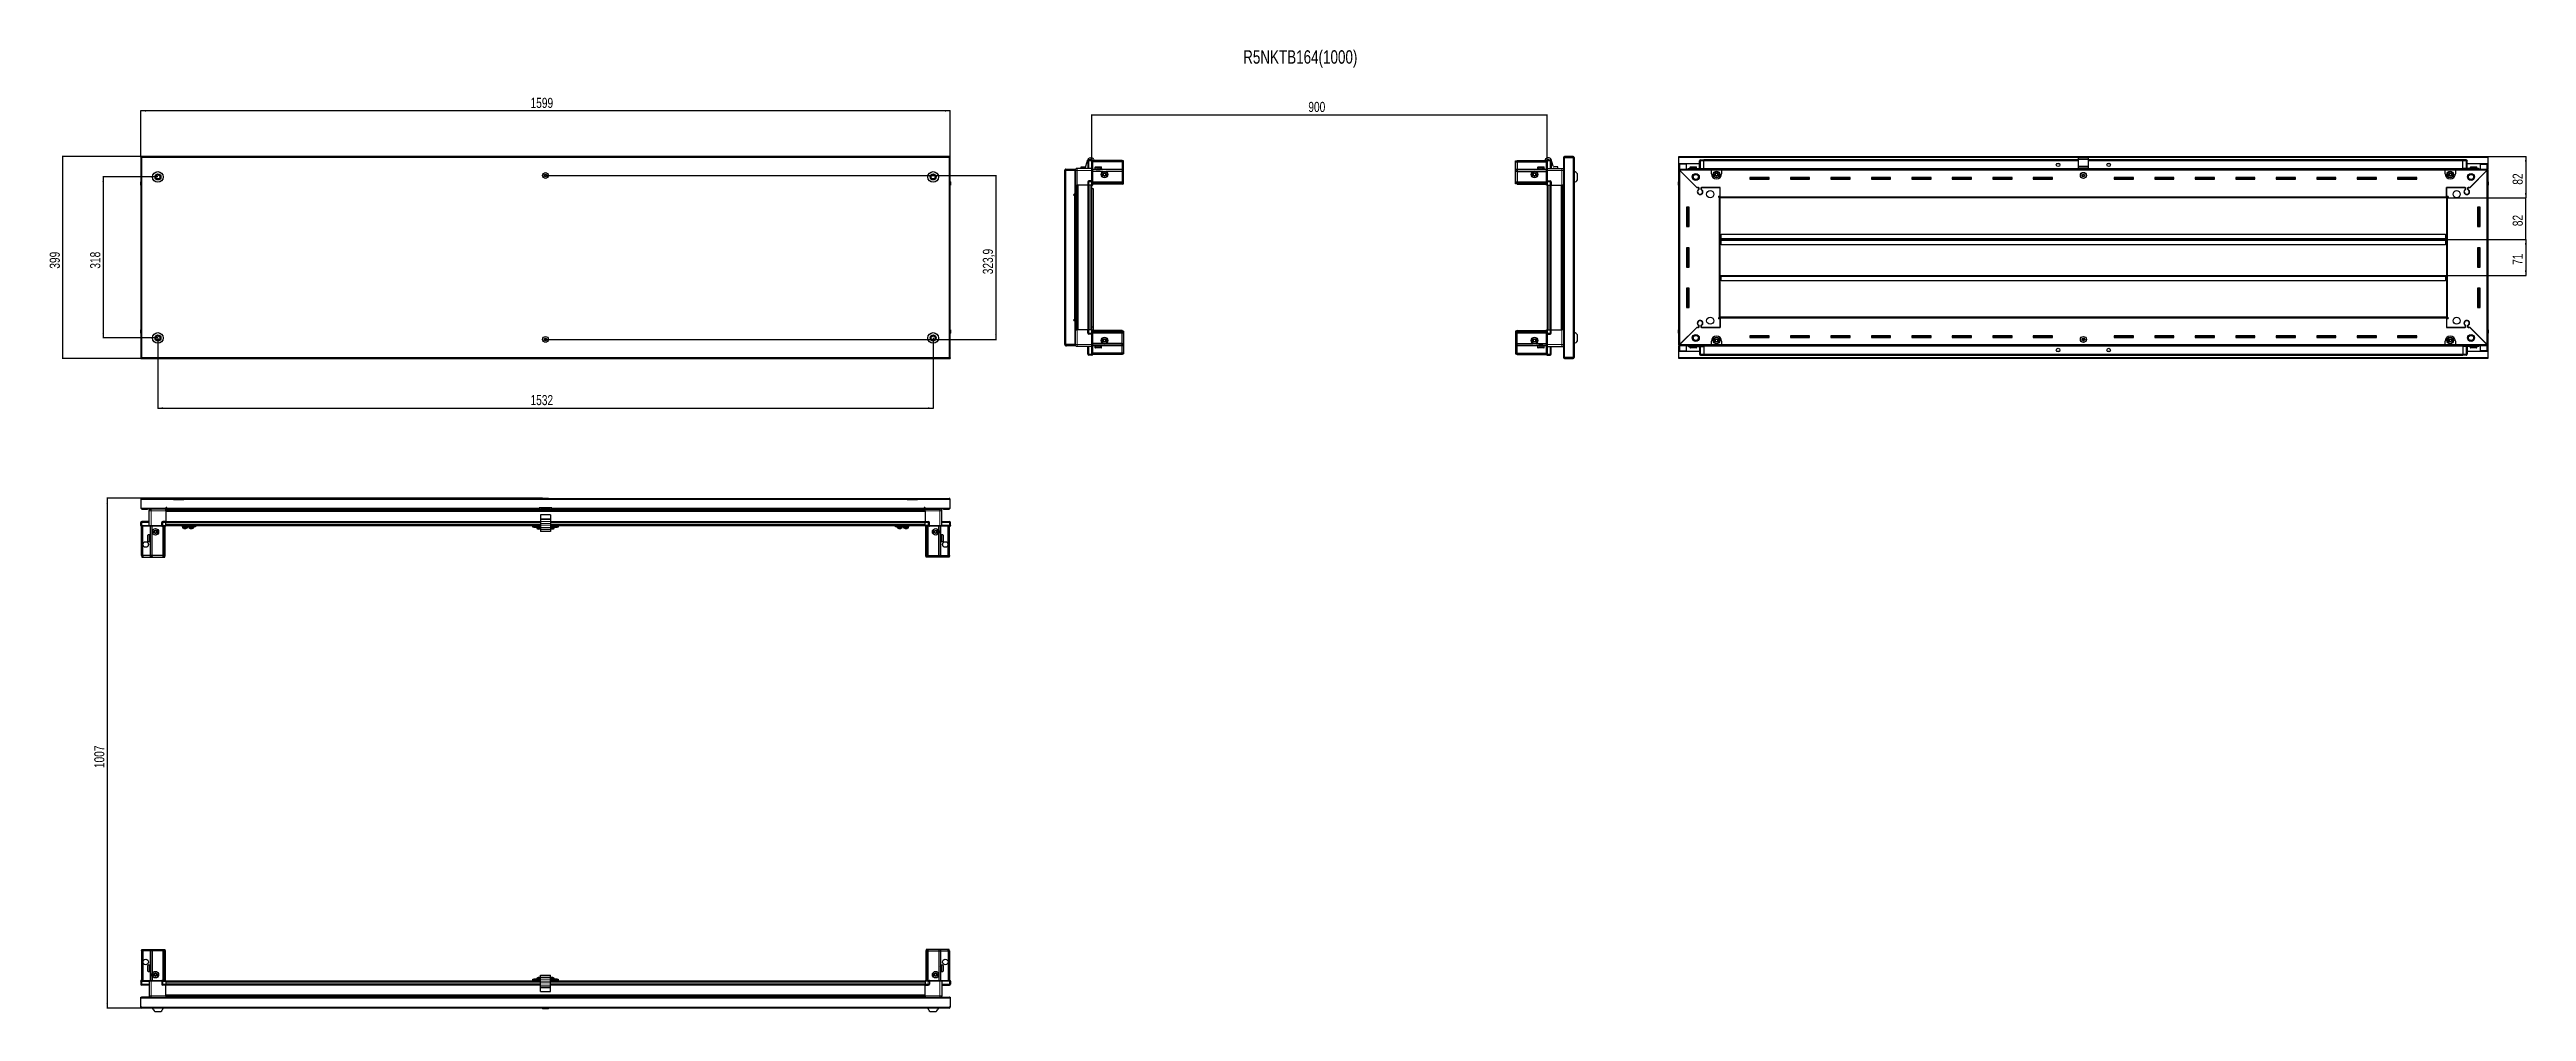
# Model space of a CAD drawing. Header units: millimetres. Extents: x 1132 to 6027, y -42 to 1858.
import ezdxf

# ---------------------------------------------------------------- set-up
doc = ezdxf.new("R2010")
doc.units = ezdxf.units.MM
doc.layers.add('FORMAT', color=7, linetype='Continuous')
doc.styles.add('SLDTEXTSTYLE0', font='TXT', dxfattribs={"width": 0.75})
doc.dimstyles.new('SLDDIMSTYLE0', dxfattribs={"dimtxt": 20, "dimasz": 10, "dimexe": 0, "dimexo": 0.0625, "dimgap": 5, "dimtad": 2, "dimdec": 1, "dimrnd": 1e-09, "dimzin": 12, "dimdsep": 46, "dimtxsty": 'SLDTEXTSTYLE0', "dimsah": 1, "dimcen": 0.09, "dimadec": 0, "dimazin": 3, "dimtfac": 1, "dimtofl": 0, "dimtmove": 0, "dimatfit": 3, "dimfxl": 0, "dimfrac": 2, "dimtolj": 1, "dimtzin": 12, "dimarcsym": 0})

msp = doc.modelspace()

# ---------------------------------------------------------------- texts
at = {"layer": 'FORMAT', "insert": (3491.15, 1856.3), "char_height": 26.4583, "attachment_point": 1, "style": 'SLDTEXTSTYLE0'}
msp.add_mtext('R5NKTB164(1000)', dxfattribs=at)

# ---------------------------------------------------------------- blocks, each defined once
blk = doc.blocks.new('_D')
at = {"layer": 'FORMAT'}
for p, q in [((1313, 1646.6), (1157.5, 1646.6)), ((1158.5, 1247.6), (1158.5, 1646.6)), ((1313, 1247.6), (1157.5, 1247.6))]:
    blk.add_line(p, q, dxfattribs=at)
for points in [[(1158.5, 1646.6), (1156.9, 1636.6), (1160, 1636.6)], [(1158.5, 1247.6), (1160, 1257.6), (1156.9, 1257.6)]]:
    blk.add_solid(points, dxfattribs=at)
at = {"layer": 'FORMAT', "insert": (1132.7, 1424.9), "char_height": 20, "attachment_point": 1, "rotation": 90, "style": 'SLDTEXTSTYLE0'}
blk.add_mtext('399', dxfattribs=at)
blk = doc.blocks.new('_D_1')
at = {"layer": 'FORMAT'}
for p, q in [((1313, 1646.6), (1313, 1737.6)), ((2912, 1736.6), (1313, 1736.6)), ((2912, 1646.6), (2912, 1737.6))]:
    blk.add_line(p, q, dxfattribs=at)
for points in [[(1313, 1736.6), (1323, 1735.1), (1323, 1738.1)], [(2912, 1736.6), (2902, 1738.1), (2902, 1735.1)]]:
    blk.add_solid(points, dxfattribs=at)
at = {"layer": 'FORMAT', "insert": (2082.9, 1762.4), "char_height": 20, "attachment_point": 1, "style": 'SLDTEXTSTYLE0'}
blk.add_mtext('1599', dxfattribs=at)
blk = doc.blocks.new('_D_2')
at = {"layer": 'FORMAT'}
for p, q in [((1346.5, 1288.1), (1346.5, 1148.6)), ((2878.5, 1288.1), (2878.5, 1148.6)), ((1346.5, 1149.6), (2878.5, 1149.6))]:
    blk.add_line(p, q, dxfattribs=at)
for points in [[(1346.5, 1149.6), (1356.5, 1148.1), (1356.5, 1151.1)], [(2878.5, 1149.6), (2868.5, 1151.1), (2868.5, 1148.1)]]:
    blk.add_solid(points, dxfattribs=at)
at = {"layer": 'FORMAT', "insert": (2082.9, 1175.4), "char_height": 20, "attachment_point": 1, "style": 'SLDTEXTSTYLE0'}
blk.add_mtext('1532', dxfattribs=at)
blk = doc.blocks.new('_D_3')
at = {"layer": 'FORMAT'}
for p, q in [((2112.5, 1609.1), (3003.5, 1609.1)), ((3002.5, 1609.1), (3002.5, 1285.3)), ((2112.5, 1285.3), (3003.5, 1285.3))]:
    blk.add_line(p, q, dxfattribs=at)
for points in [[(3002.5, 1609.1), (3001, 1599.1), (3004, 1599.1)], [(3002.5, 1285.3), (3004, 1295.3), (3001, 1295.3)]]:
    blk.add_solid(points, dxfattribs=at)
at = {"layer": 'FORMAT', "insert": (2976.7, 1413.9), "char_height": 20, "attachment_point": 1, "rotation": 90, "style": 'SLDTEXTSTYLE0'}
blk.add_mtext('323,9', dxfattribs=at)
blk = doc.blocks.new('_D_4')
at = {"layer": 'FORMAT'}
for p, q in [((1346.5, 1606.1), (1237.5, 1606.1)), ((1238.5, 1606.1), (1238.5, 1288.1)), ((1346.5, 1288.1), (1237.5, 1288.1))]:
    blk.add_line(p, q, dxfattribs=at)
for points in [[(1238.5, 1606.1), (1236.9, 1596.1), (1240, 1596.1)], [(1238.5, 1288.1), (1240, 1298.1), (1236.9, 1298.1)]]:
    blk.add_solid(points, dxfattribs=at)
at = {"layer": 'FORMAT', "insert": (1212.7, 1424.9), "char_height": 20, "attachment_point": 1, "rotation": 90, "style": 'SLDTEXTSTYLE0'}
blk.add_mtext('318', dxfattribs=at)
blk = doc.blocks.new('_D_5')
at = {"layer": 'FORMAT'}
for p, q in [((3192.1, 1590.1), (3192.1, 1729.6)), ((3192.1, 1728.6), (4092.1, 1728.6)), ((4092.1, 1590.1), (4092.1, 1729.6))]:
    blk.add_line(p, q, dxfattribs=at)
for points in [[(3192.1, 1728.6), (3202.1, 1727.1), (3202.1, 1730.1)], [(4092.1, 1728.6), (4082.1, 1730.1), (4082.1, 1727.1)]]:
    blk.add_solid(points, dxfattribs=at)
at = {"layer": 'FORMAT', "insert": (3619.9, 1754.4), "char_height": 20, "attachment_point": 1, "style": 'SLDTEXTSTYLE0'}
blk.add_mtext('900', dxfattribs=at)
blk = doc.blocks.new('_D_6')
at = {"layer": 'FORMAT'}
for p, q in [((5951, 1646.6), (6026.5, 1646.6)), ((6025.5, 1646.6), (6025.5, 1564.6)), ((5869, 1564.6), (6026.5, 1564.6))]:
    blk.add_line(p, q, dxfattribs=at)
for points in [[(6025.5, 1646.6), (6024, 1636.6), (6027, 1636.6)], [(6025.5, 1564.6), (6027, 1574.6), (6024, 1574.6)]]:
    blk.add_solid(points, dxfattribs=at)
at = {"layer": 'FORMAT', "insert": (5999.7, 1590.8), "char_height": 20, "attachment_point": 1, "rotation": 90, "style": 'SLDTEXTSTYLE0'}
blk.add_mtext('82', dxfattribs=at)
blk = doc.blocks.new('_D_7')
at = {"layer": 'FORMAT'}
for p, q in [((5869, 1564.6), (6026.5, 1564.6)), ((6025.5, 1482.6), (6025.5, 1564.6)), ((5868, 1482.6), (6026.5, 1482.6))]:
    blk.add_line(p, q, dxfattribs=at)
for points in [[(6025.5, 1564.6), (6024, 1554.6), (6027, 1554.6)], [(6025.5, 1482.6), (6027, 1492.6), (6024, 1492.6)]]:
    blk.add_solid(points, dxfattribs=at)
at = {"layer": 'FORMAT', "insert": (5999.7, 1508.8), "char_height": 20, "attachment_point": 1, "rotation": 90, "style": 'SLDTEXTSTYLE0'}
blk.add_mtext('82', dxfattribs=at)
blk = doc.blocks.new('_D_8')
at = {"layer": 'FORMAT'}
for p, q in [((5868, 1482.6), (6026.5, 1482.6)), ((6025.5, 1482.6), (6025.5, 1411.6)), ((5868, 1411.6), (6026.5, 1411.6))]:
    blk.add_line(p, q, dxfattribs=at)
for points in [[(6025.5, 1482.6), (6024, 1472.6), (6027, 1472.6)], [(6025.5, 1411.6), (6027, 1421.6), (6024, 1421.6)]]:
    blk.add_solid(points, dxfattribs=at)
at = {"layer": 'FORMAT', "insert": (5999.7, 1432.3), "char_height": 20, "attachment_point": 1, "rotation": 90, "style": 'SLDTEXTSTYLE0'}
blk.add_mtext('71', dxfattribs=at)
blk = doc.blocks.new('_D_9')
at = {"layer": 'FORMAT'}
for p, q in [((2106.7, 971.4), (1245.5, 971.4)), ((1246.5, 971.4), (1246.5, -35.6)), ((1315.1, -35.6), (1245.5, -35.6))]:
    blk.add_line(p, q, dxfattribs=at)
for points in [[(1246.5, 971.4), (1244.9, 961.4), (1248, 961.4)], [(1246.5, -35.6), (1248, -25.6), (1244.9, -25.6)]]:
    blk.add_solid(points, dxfattribs=at)
at = {"layer": 'FORMAT', "insert": (1220.7, 438.4), "char_height": 20, "attachment_point": 1, "rotation": 90, "style": 'SLDTEXTSTYLE0'}
blk.add_mtext('1007', dxfattribs=at)

# ---------------------------------------------------------------- dimensions: what is measured, and where the dimension line sits
at = {"layer": 'FORMAT'}
dim = msp.add_linear_dim(base=(1312.99, 1736.6), p1=(2911.99, 1646.6), p2=(1312.99, 1646.6), dimstyle='SLDDIMSTYLE0', dxfattribs=at)
dim.commit()
dim.dimension.update_dxf_attribs({"geometry": '_D_1', "text_midpoint": (2112.49, 1736.6), "dimtype": 160})
for base, p1, p2, angle, picture, middle in [((4092.11, 1728.6), (3192.11, 1590.1), (4092.11, 1590.1), 0, '_D_5', (3642.11, 1728.6)), ((1158.49, 1646.6), (1312.99, 1247.6), (1312.99, 1646.6), 90, '_D', (1158.49, 1447.1)), ((6025.5, 1564.6), (5951, 1646.6), (5869, 1564.6), 90, '_D_6', (6025.5, 1605.6)), ((1238.49, 1288.1), (1346.49, 1606.1), (1346.49, 1288.1), 90, '_D_4', (1238.49, 1447.1)), ((3002.48881076, 1285.25434732), (2112.48845386, 1609.10434732), (2112.48845386, 1285.25434732), 90, '_D_3', (3002.48881076, 1447.17934732)), ((6025.5, 1564.6), (5868, 1482.6), (5869, 1564.6), 90, '_D_7', (6025.5, 1523.6)), ((6025.5, 1411.6), (5868, 1482.6), (5868, 1411.6), 90, '_D_8', (6025.5, 1447.1)), ((2878.49, 1149.6), (1346.49, 1288.1), (2878.49, 1288.1), 0, '_D_2', (2112.49, 1149.6)), ((1246.49, -35.56), (2106.7, 971.44), (1315.09, -35.56), 90, '_D_9', (1246.49, 467.94))]:
    dim = msp.add_linear_dim(base=base, p1=p1, p2=p2, angle=angle, dimstyle='SLDDIMSTYLE0', dxfattribs=at)
    dim.commit()
    dim.dimension.update_dxf_attribs({"geometry": picture, "text_midpoint": middle, "dimtype": 160})

# ---------------------------------------------------------------- linework, layer by layer
at = {"color": 7, "linetype": 'Continuous', "lineweight": 25}
for p, q in [((1312.99, 1645.1), (1312.99, 1646.6)), ((1315.09, 1646.6), (1312.99, 1646.6)), ((1312.99, 1645.1), (1315.09, 1645.1)), ((1312.99, 1645.1), (1312.99, 1644.5)), ((1312.99, 1644.5), (1312.99, 1249.7)), ((1312.99, 1644.5), (1315.09, 1644.5)), ((1315.09, 1646.6), (1315.09, 1644.5)), ((2909.89, 1646.6), (1315.09, 1646.6)), ((2909.89, 1644.5), (2909.89, 1646.6)), ((2911.99, 1646.6), (2909.89, 1646.6)), ((2909.89, 1645.1), (2911.99, 1645.1)), ((2909.89, 1644.5), (2911.99, 1644.5)), ((2911.99, 1645.1), (2911.99, 1646.6)), ((2911.99, 1644.5), (2911.99, 1645.1)), ((2911.99, 1249.7), (2911.99, 1644.5)), ((3140.26, 1619.25), (3138.76, 1619.25)), ((3138.76, 1618.75), (3138.76, 1619.25)), ((3138.76, 1275.45), (3138.76, 1618.75)), ((3140.86, 1619.85), (3140.86, 1621.35)), ((3140.86, 1621.35), (3141.76, 1621.35)), ((3140.86, 1619.85), (3141.76, 1619.85)), ((3140.86, 1619.35), (3158.26, 1619.35)), ((3141.76, 1619.85), (3141.76, 1621.35)), ((3141.76, 1621.35), (3158.26, 1621.35)), ((3141.76, 1619.85), (3158.26, 1619.85)), ((3158.26, 1619.85), (3158.26, 1621.35)), ((3159.76, 1619.35), (3158.26, 1619.35)), ((3158.26, 1619.35), (3158.26, 1571.85)), ((3159.76, 1619.1), (3159.76, 1590.1)), ((3192.26, 1623.1), (3163.26, 1623.1)), ((3171.31, 1623.1), (3171.31, 1626.1)), ((3171.31, 1626.1), (3179.03, 1626.1)), ((3180.48, 1627.19), (3184.25, 1640.34)), ((3184.26, 1638.1), (3184.26, 1623.1)), ((3192.26, 1640.1), (3186.26, 1640.1)), ((3188.57, 1643.6), (3191.8, 1643.6)), ((3192.26, 1640.1), (3192.59, 1640.1)), ((3192.26, 1640.1), (3192.26, 1638.1)), ((3192.26, 1623.3), (3192.26, 1638.1)), ((3192.26, 1623.3), (3192.26, 1638.1)), ((3192.26, 1623.1), (3192.26, 1623.3)), ((3192.26, 1623.1), (3193.46, 1623.1)), ((3192.26, 1619.1), (3192.26, 1623.1)), ((3192.26, 1598.8), (3192.26, 1619.1)), ((3193.46, 1639.6), (3192.59, 1640.1)), ((3193.46, 1638.1), (3193.46, 1639.6)), ((3251.76, 1638.6), (3193.46, 1638.6)), ((3193.46, 1638.1), (3193.46, 1623.3)), ((3251.76, 1636.1), (3193.46, 1636.1)), ((3193.46, 1623.3), (3193.46, 1623.1)), ((3193.46, 1623.1), (3193.46, 1619.1)), ((3251.76, 1620.6), (3193.46, 1620.6)), ((3193.46, 1619.1), (3193.46, 1598.8)), ((3214.76, 1617.1), (3193.46, 1617.1)), ((3196.12, 1640.34), (3196.62, 1638.6)), ((3198.26, 1625), (3198.26, 1622.6)), ((3198.26, 1622.6), (3198.26, 1622.1)), ((3198.26, 1622.1), (3198.39, 1622.1)), ((3198.58, 1622.6), (3198.39, 1622.6)), ((3198.39, 1622.6), (3198.39, 1622.1)), ((3198.39, 1622.1), (3198.58, 1622.1)), ((3198.58, 1622.6), (3198.58, 1622.1)), ((3198.58, 1622.1), (3199.11, 1622.1)), ((3199.06, 1625.8), (3206.23, 1625.8)), ((3199.51, 1622.6), (3199.11, 1622.6)), ((3199.11, 1622.6), (3199.11, 1622.1)), ((3199.11, 1622.1), (3199.51, 1622.1)), ((3199.51, 1622.6), (3199.51, 1622.1)), ((3199.51, 1622.1), (3200.38, 1622.1)), ((3200.36, 1622.1), (3200.36, 1622)), ((3200.36, 1622), (3209.16, 1622)), ((3200.95, 1622.6), (3200.38, 1622.6)), ((3200.38, 1622.6), (3200.38, 1622.1)), ((3200.38, 1622.1), (3200.95, 1622.1)), ((3200.76, 1621.6), (3201.45, 1621.12)), ((3200.76, 1621.6), (3205.79, 1621.6)), ((3201.45, 1621.12), (3200.76, 1620.64)), ((3200.76, 1620.64), (3200.76, 1620.6)), ((3200.76, 1620.64), (3205.79, 1620.64)), ((3200.95, 1622.6), (3200.95, 1622.1)), ((3200.95, 1622.1), (3202.08, 1622.1)), ((3201.45, 1621.12), (3205.61, 1621.12)), ((3202.77, 1622.6), (3202.08, 1622.6)), ((3202.08, 1622.6), (3202.08, 1622.1)), ((3202.08, 1622.1), (3202.77, 1622.1)), ((3202.77, 1622.6), (3202.77, 1622.1)), ((3202.77, 1622.1), (3204.04, 1622.1)), ((3204.78, 1622.6), (3204.04, 1622.6)), ((3204.04, 1622.6), (3204.04, 1622.1)), ((3204.04, 1622.1), (3204.27, 1622.1)), ((3204.27, 1622.6), (3204.27, 1622.1)), ((3204.77, 1622.6), (3204.77, 1622.1)), ((3204.77, 1622.1), (3204.78, 1622.1)), ((3204.78, 1622.6), (3204.78, 1622.1)), ((3204.78, 1622.1), (3206.07, 1622.1)), ((3205.61, 1621.12), (3208.07, 1621.12)), ((3205.79, 1621.6), (3208.76, 1621.6)), ((3205.79, 1620.64), (3208.76, 1620.64)), ((3206.79, 1622.6), (3206.07, 1622.6)), ((3206.07, 1622.6), (3206.07, 1622.1)), ((3206.13, 1622.6), (3206.13, 1622.1)), ((3206.13, 1622.1), (3206.79, 1622.1)), ((3206.23, 1625.8), (3210.46, 1625.8)), ((3206.79, 1622.6), (3206.79, 1622.1)), ((3206.79, 1622.1), (3207.97, 1622.1)), ((3208.59, 1622.6), (3207.97, 1622.6)), ((3207.97, 1622.6), (3207.97, 1622.1)), ((3207.97, 1622.1), (3208.59, 1622.1)), ((3208.07, 1621.12), (3208.76, 1621.6)), ((3208.76, 1620.64), (3208.07, 1621.12)), ((3208.59, 1622.6), (3208.59, 1622.1)), ((3208.59, 1622.1), (3209.56, 1622.1)), ((3208.76, 1620.6), (3208.76, 1620.64)), ((3209.16, 1622), (3209.16, 1622.1)), ((3210.03, 1622.6), (3209.56, 1622.6)), ((3209.56, 1622.6), (3209.56, 1622.1)), ((3209.56, 1622.1), (3210.03, 1622.1)), ((3210.03, 1622.6), (3210.03, 1622.1)), ((3210.03, 1622.1), (3210.68, 1622.1)), ((3210.95, 1622.6), (3210.68, 1622.6)), ((3210.68, 1622.6), (3210.68, 1622.1)), ((3210.68, 1622.1), (3210.95, 1622.1)), ((3210.95, 1622.6), (3210.95, 1622.1)), ((3210.95, 1622.1), (3211.22, 1622.1)), ((3211.26, 1622.6), (3211.22, 1622.6)), ((3211.22, 1622.6), (3211.22, 1622.1)), ((3211.22, 1622.1), (3211.26, 1622.1)), ((3211.26, 1622.6), (3211.26, 1625)), ((3211.26, 1622.6), (3211.26, 1622.1)), ((3251.76, 1617.1), (3219.76, 1617.1)), ((3251.76, 1638.6), (3251.76, 1636.1)), ((3254.76, 1637.8), (3251.76, 1638.6)), ((3251.76, 1636.1), (3251.76, 1621.6)), ((3254.76, 1635.95), (3251.76, 1636.1)), ((3251.76, 1621.6), (3251.76, 1620.6)), ((3251.76, 1620.6), (3251.76, 1617.1)), ((3254.76, 1619.8), (3251.76, 1620.6)), ((3251.76, 1617.1), (3251.76, 1596.6)), ((3251.76, 1617.1), (3254.76, 1616.77)), ((3254.76, 1635.95), (3254.76, 1637.8)), ((3254.76, 1621.6), (3254.76, 1635.95)), ((3254.76, 1619.8), (3254.76, 1621.6)), ((3254.76, 1616.77), (3254.76, 1619.8)), ((3254.76, 1596.6), (3254.76, 1616.77)), ((4029.46, 1637.8), (4032.46, 1638.6)), ((4029.46, 1635.95), (4029.46, 1637.8)), ((4029.46, 1635.95), (4032.46, 1636.1)), ((4029.46, 1621.6), (4029.46, 1635.95)), ((4029.46, 1619.8), (4029.46, 1621.6)), ((4029.46, 1619.8), (4032.46, 1620.6)), ((4029.46, 1616.77), (4029.46, 1619.8)), ((4032.46, 1617.1), (4029.46, 1616.77)), ((4029.46, 1596.6), (4029.46, 1616.77)), ((4032.46, 1638.6), (4032.46, 1636.1)), ((4032.46, 1638.6), (4090.76, 1638.6)), ((4032.46, 1636.1), (4032.46, 1621.6)), ((4032.46, 1636.1), (4090.76, 1636.1)), ((4032.46, 1621.6), (4032.46, 1620.6)), ((4032.46, 1620.6), (4032.46, 1617.1)), ((4032.46, 1620.6), (4090.76, 1620.6)), ((4032.46, 1617.1), (4032.46, 1596.6)), ((4032.46, 1617.1), (4064.46, 1617.1)), ((4069.46, 1617.1), (4090.76, 1617.1)), ((4072.96, 1625), (4072.96, 1622.1)), ((4072.96, 1622.1), (4072.99, 1622.1)), ((4073.11, 1622.6), (4072.99, 1622.6)), ((4072.99, 1622.6), (4072.99, 1622.1)), ((4072.99, 1622.1), (4073.11, 1622.1)), ((4073.11, 1622.6), (4073.11, 1622.1)), ((4073.11, 1622.1), (4073.52, 1622.1)), ((4073.86, 1622.6), (4073.52, 1622.6)), ((4073.52, 1622.6), (4073.52, 1622.1)), ((4073.52, 1622.1), (4073.86, 1622.1)), ((4073.76, 1625.8), (4085.16, 1625.8)), ((4073.86, 1622.6), (4073.86, 1622.1)), ((4073.86, 1622.1), (4074.64, 1622.1)), ((4075.16, 1622.6), (4074.64, 1622.6)), ((4074.64, 1622.6), (4074.64, 1622.1)), ((4074.64, 1622.1), (4075.16, 1622.1)), ((4075.06, 1622.1), (4075.06, 1622)), ((4075.06, 1622), (4083.86, 1622)), ((4075.16, 1622.6), (4075.16, 1622.1)), ((4075.16, 1622.1), (4076.22, 1622.1)), ((4075.46, 1621.6), (4076.15, 1621.12)), ((4075.46, 1621.6), (4083.46, 1621.6)), ((4076.15, 1621.12), (4075.46, 1620.64)), ((4075.46, 1620.64), (4075.46, 1620.6)), ((4075.46, 1620.64), (4083.46, 1620.64)), ((4076.15, 1621.12), (4082.77, 1621.12)), ((4076.88, 1622.6), (4076.22, 1622.6)), ((4076.22, 1622.6), (4076.22, 1622.1)), ((4076.22, 1622.1), (4076.88, 1622.1)), ((4076.88, 1622.6), (4076.88, 1622.1)), ((4076.88, 1622.1), (4078.12, 1622.1)), ((4078.85, 1622.6), (4078.12, 1622.6)), ((4078.12, 1622.6), (4078.12, 1622.1)), ((4078.12, 1622.1), (4078.55, 1622.1)), ((4078.55, 1622.6), (4078.55, 1622.1)), ((4078.85, 1622.6), (4078.85, 1622.1)), ((4078.85, 1622.1), (4080.15, 1622.1)), ((4080.88, 1622.6), (4080.15, 1622.6)), ((4080.15, 1622.6), (4080.15, 1622.1)), ((4080.42, 1622.6), (4080.42, 1622.1)), ((4080.42, 1622.1), (4080.88, 1622.1)), ((4080.88, 1622.6), (4080.88, 1622.1)), ((4080.88, 1622.1), (4082.11, 1622.1)), ((4082.77, 1622.6), (4082.11, 1622.6)), ((4082.11, 1622.6), (4082.11, 1622.1)), ((4082.11, 1622.1), (4082.77, 1622.1)), ((4082.77, 1622.6), (4082.77, 1622.1)), ((4082.77, 1622.1), (4083.82, 1622.1)), ((4082.77, 1621.12), (4083.46, 1621.6)), ((4083.46, 1620.64), (4082.77, 1621.12)), ((4083.46, 1620.6), (4083.46, 1620.64)), ((4084.34, 1622.6), (4083.82, 1622.6)), ((4083.82, 1622.6), (4083.82, 1622.1)), ((4083.82, 1622.1), (4084.34, 1622.1)), ((4083.86, 1622), (4083.86, 1622.1)), ((4084.34, 1622.6), (4084.34, 1622.1)), ((4084.34, 1622.1), (4085.09, 1622.1)), ((4085.42, 1622.6), (4085.09, 1622.6)), ((4085.09, 1622.6), (4085.09, 1622.1)), ((4085.09, 1622.1), (4085.42, 1622.1)), ((4085.42, 1622.6), (4085.42, 1622.1)), ((4085.42, 1622.1), (4085.82, 1622.1)), ((4085.93, 1622.6), (4085.82, 1622.6)), ((4085.82, 1622.6), (4085.82, 1622.1)), ((4085.82, 1622.1), (4085.93, 1622.1)), ((4085.93, 1622.6), (4085.93, 1622.1)), ((4085.93, 1622.1), (4085.96, 1622.1)), ((4085.96, 1622.1), (4085.96, 1625)), ((4088.09, 1640.34), (4087.59, 1638.6)), ((4091.62, 1640.1), (4090.76, 1639.6)), ((4090.76, 1639.6), (4090.76, 1638.1)), ((4090.76, 1623.3), (4090.76, 1638.1)), ((4090.76, 1623.1), (4090.76, 1623.3)), ((4091.96, 1623.1), (4090.76, 1623.1)), ((4090.76, 1619.1), (4090.76, 1623.1)), ((4090.76, 1598.8), (4090.76, 1619.1)), ((4091.96, 1640.1), (4091.62, 1640.1)), ((4091.96, 1638.1), (4091.96, 1640.1)), ((4091.96, 1640.1), (4097.96, 1640.1)), ((4091.96, 1638.1), (4091.96, 1623.3)), ((4091.96, 1623.3), (4091.96, 1623.1)), ((4091.96, 1623.1), (4091.96, 1619.1)), ((4091.96, 1623.1), (4120.96, 1623.1)), ((4091.96, 1619.1), (4091.96, 1598.8)), ((4095.64, 1643.6), (4092.42, 1643.6)), ((4099.96, 1638.1), (4099.96, 1623.1)), ((4103.74, 1627.19), (4099.97, 1640.34)), ((4112.91, 1626.1), (4105.18, 1626.1)), ((4112.91, 1623.1), (4112.91, 1626.1)), ((4123.86, 1631.6), (4123.86, 1262.6)), ((4123.86, 1631.6), (4125.96, 1631.6)), ((4123.96, 1644.5), (4123.96, 1632.1)), ((4123.96, 1632.1), (4125.46, 1632.1)), ((4125.46, 1644.5), (4125.46, 1632.1)), ((4125.96, 1631.6), (4125.96, 1644.5)), ((4125.96, 1644.5), (4143.36, 1644.5)), ((4143.36, 1646.6), (4126.06, 1646.6)), ((4143.36, 1645.1), (4126.06, 1645.1)), ((4143.36, 1645.1), (4143.36, 1646.6)), ((4143.36, 1644.5), (4145.46, 1644.5)), ((4145.46, 1644.5), (4145.46, 1249.7)), ((4352, 1644.5), (4352, 1646.6)), ((4352, 1646.6), (5951, 1646.6)), ((4352, 1632.1), (4352, 1644.5)), ((4393, 1632.1), (4352, 1632.1)), ((4352, 1631.6), (4352, 1632.1)), ((4352, 1621.35), (4352, 1631.6)), ((4352, 1631.6), (4354.1, 1631.6)), ((4352, 1619.85), (4352, 1621.35)), ((4352, 1621.35), (4353, 1621.35)), ((4352, 1619.35), (4352, 1619.85)), ((4352, 1619.85), (4353, 1619.85)), ((4352, 1274.85), (4352, 1619.35)), ((4353.5, 1619.35), (4352, 1619.35)), ((4353, 1619.85), (4353, 1621.35)), ((4353, 1621.35), (4416.5, 1621.35)), ((4353.5, 1631.6), (4353.5, 1632.1)), ((4353.6, 1619.25), (4387.5, 1585.35)), ((4367, 1631.6), (4354.1, 1631.6)), ((4388.2, 1584.65), (4354.1, 1618.75)), ((4367, 1621.35), (4367, 1631.6)), ((4372.5, 1623.1), (4401.5, 1623.1)), ((4374, 1625), (4374, 1623.1)), ((4374.8, 1625.8), (4386.2, 1625.8)), ((4387, 1623.1), (4387, 1625)), ((4393, 1623.1), (4393, 1638.1)), ((4393.68, 1639.6), (4393.68, 1639.6)), ((4395, 1640.1), (4401.5, 1640.1)), ((4395, 1640.1), (4401.5, 1640.1)), ((4401.5, 1640.1), (4401.5, 1640.1)), ((4401.5, 1640.1), (4401.5, 1640.1)), ((4401.5, 1640.1), (4401.5, 1638.1)), ((5141.5, 1639.95), (4401.5, 1639.95)), ((4401.5, 1623.1), (4401.5, 1638.1)), ((4401.5, 1623.1), (4401.5, 1622.6)), ((4401.5, 1621.95), (5901.5, 1621.95)), ((4416.5, 1619.25), (4416.5, 1621.35)), ((4416.5, 1621.35), (4436.5, 1621.35)), ((4416.5, 1619.85), (4436.5, 1619.85)), ((4416.5, 1612.35), (4416.5, 1619.25)), ((4436.5, 1621.35), (5866.5, 1621.35)), ((4436.5, 1621.35), (4436.5, 1619.25)), ((4436.5, 1619.25), (4436.5, 1612.35)), ((5104.38, 1632.1), (5098.63, 1632.1)), ((5141.5, 1643.6), (5161.5, 1643.6)), ((5141.5, 1640.34), (5141.5, 1643.6)), ((5141.5, 1627.19), (5141.5, 1640.34)), ((5141.5, 1626.1), (5141.5, 1627.19)), ((5141.5, 1626.1), (5161.5, 1626.1)), ((5141.5, 1622.6), (5141.5, 1626.1)), ((5141.5, 1622.6), (5161.5, 1622.6)), ((5145.5, 1622.6), (5145.5, 1621.95)), ((5148, 1621.95), (5148, 1622.6)), ((5155, 1621.95), (5155, 1622.6)), ((5157.5, 1621.95), (5157.5, 1622.6)), ((5161.5, 1640.34), (5161.5, 1643.6)), ((5161.5, 1627.19), (5161.5, 1640.34)), ((5901.5, 1639.95), (5161.5, 1639.95)), ((5161.5, 1626.1), (5161.5, 1627.19)), ((5161.5, 1622.6), (5161.5, 1626.1)), ((5204.38, 1632.1), (5198.63, 1632.1)), ((5866.5, 1619.25), (5866.5, 1621.35)), ((5866.5, 1621.35), (5886.5, 1621.35)), ((5866.5, 1619.85), (5886.5, 1619.85)), ((5866.5, 1612.35), (5866.5, 1619.25)), ((5886.5, 1621.35), (5950, 1621.35)), ((5886.5, 1621.35), (5886.5, 1619.25)), ((5886.5, 1619.25), (5886.5, 1612.35)), ((5901.5, 1640.1), (5901.5, 1640.1)), ((5908, 1640.1), (5901.5, 1640.1)), ((5908, 1640.1), (5901.5, 1640.1)), ((5901.5, 1640.1), (5901.5, 1638.1)), ((5901.5, 1623.1), (5901.5, 1638.1)), ((5901.5, 1623.1), (5901.5, 1622.6)), ((5930.5, 1623.1), (5901.5, 1623.1)), ((5903, 1623.04), (5903, 1623.1)), ((5910, 1638.1), (5910, 1638.1)), ((5910, 1623.1), (5910, 1638.1)), ((5951, 1632.1), (5910, 1632.1)), ((5948.9, 1618.75), (5914.8, 1584.65)), ((5915.5, 1585.35), (5949.4, 1619.25)), ((5916, 1625), (5916, 1623.1)), ((5916.8, 1625.8), (5928.2, 1625.8)), ((5929, 1623.1), (5929, 1625)), ((5936, 1631.6), (5948.9, 1631.6)), ((5936, 1621.35), (5936, 1631.6)), ((5948.9, 1631.6), (5951, 1631.6)), ((5949.5, 1631.6), (5949.5, 1632.1)), ((5949.5, 1619.35), (5951, 1619.35)), ((5950, 1619.85), (5950, 1621.35)), ((5950, 1621.35), (5951, 1621.35)), ((5950, 1619.85), (5951, 1619.85)), ((5951, 1646.6), (5951, 1644.5)), ((5951, 1644.5), (5951, 1632.1)), ((5951, 1631.6), (5951, 1632.1)), ((5951, 1631.6), (5951, 1621.35)), ((5951, 1619.85), (5951, 1621.35)), ((5951, 1619.85), (5951, 1619.35)), ((5951, 1619.35), (5951, 1274.85)), ((1312.49, 1596.6), (1312.49, 1590.1)), ((1312.49, 1590.1), (1312.49, 1596.6)), ((1312.49, 1590.1), (1312.49, 1590.1)), ((1312.99, 1590.1), (1312.49, 1590.1)), ((1312.64, 1590.1), (1312.64, 1304.1)), ((2911.99, 1597.93), (2911.99, 1597.93)), ((2911.99, 1590.1), (2912.49, 1590.1)), ((2912.34, 1304.1), (2912.34, 1590.1)), ((2912.49, 1596.6), (2912.49, 1590.1)), ((2912.49, 1590.1), (2912.49, 1596.6)), ((2912.49, 1590.1), (2912.49, 1590.1)), ((2912.49, 1590.1), (2912.49, 1590.1)), ((3138.76, 1614.74), (3138.46, 1614.74)), ((3138.46, 1603.17), (3138.46, 1614.74)), ((3138.46, 1603.17), (3138.76, 1603.17)), ((3158.26, 1571.85), (3156.91, 1571.85)), ((3156.91, 1569.85), (3157.66, 1569.85)), ((3157.66, 1569.85), (3159.76, 1569.85)), ((3158.26, 1592.85), (3159.76, 1592.85)), ((3159.76, 1590.1), (3158.26, 1590.1)), ((3159.76, 1569.85), (3159.76, 1324.35)), ((3160.41, 1304.1), (3160.41, 1590.1)), ((3162.2, 1590.1), (3162.2, 1304.1)), ((3162.23, 1590.1), (3162.23, 1304.1)), ((3184.26, 1590.1), (3163.26, 1590.1)), ((3184.26, 1596.6), (3184.26, 1590.1)), ((3184.26, 1590.1), (3186.26, 1590.1)), ((3184.91, 1304.1), (3184.91, 1590.1)), ((3192.26, 1598.6), (3186.26, 1598.6)), ((3192.26, 1590.1), (3186.26, 1590.1)), ((3192.11, 1304.1), (3192.11, 1590.1)), ((3192.11, 1583.1), (3194.61, 1583.1)), ((3192.26, 1598.6), (3192.26, 1598.8)), ((3192.26, 1598.6), (3192.26, 1596.6)), ((3192.26, 1598.6), (3193.46, 1598.6)), ((3192.26, 1590.1), (3192.26, 1596.6)), ((3192.26, 1590.1), (3192.26, 1596.6)), ((3192.26, 1590.1), (3192.59, 1590.1)), ((3192.26, 1590.1), (3192.26, 1590.1)), ((3192.59, 1590.1), (3192.59, 1596.6)), ((3193.46, 1590.1), (3192.59, 1590.1)), ((3192.59, 1590.1), (3192.59, 1590.1)), ((3193.46, 1598.8), (3193.46, 1598.6)), ((3193.46, 1597.93), (3193.46, 1598.6)), ((3193.46, 1597.93), (3193.46, 1590.1)), ((3251.76, 1595.6), (3193.46, 1595.6)), ((3251.76, 1594.6), (3193.46, 1594.6)), ((3251.76, 1593.1), (3193.46, 1593.1)), ((3251.76, 1591.6), (3193.46, 1591.6)), ((3194.61, 1583.1), (3194.61, 1309.6)), ((3251.76, 1596.6), (3251.76, 1595.6)), ((3251.76, 1595.6), (3251.76, 1594.6)), ((3251.76, 1595.6), (3254.76, 1594.8)), ((3251.76, 1594.6), (3251.76, 1593.1)), ((3251.76, 1594.6), (3254.76, 1594.06)), ((3251.76, 1593.1), (3254.76, 1593.56)), ((3251.76, 1593.1), (3251.76, 1591.6)), ((3251.76, 1591.6), (3254.76, 1592.41)), ((3254.76, 1594.8), (3254.76, 1596.6)), ((3254.76, 1594.06), (3254.76, 1594.8)), ((3254.76, 1593.56), (3254.76, 1594.06)), ((3254.76, 1592.41), (3254.76, 1593.56)), ((4029.46, 1594.8), (4029.46, 1596.6)), ((4032.46, 1595.6), (4029.46, 1594.8)), ((4029.46, 1594.06), (4029.46, 1594.8)), ((4032.46, 1594.6), (4029.46, 1594.06)), ((4029.46, 1593.56), (4029.46, 1594.06)), ((4029.46, 1592.41), (4029.46, 1593.56)), ((4032.46, 1593.1), (4029.46, 1593.56)), ((4032.46, 1591.6), (4029.46, 1592.41)), ((4032.46, 1596.6), (4032.46, 1595.6)), ((4032.46, 1595.6), (4032.46, 1594.6)), ((4032.46, 1595.6), (4090.76, 1595.6)), ((4032.46, 1594.6), (4032.46, 1593.1)), ((4032.46, 1594.6), (4090.76, 1594.6)), ((4032.46, 1593.1), (4090.76, 1593.1)), ((4032.46, 1593.1), (4032.46, 1591.6)), ((4032.46, 1591.6), (4090.76, 1591.6)), ((4090.76, 1598.6), (4090.76, 1598.8)), ((4091.96, 1598.6), (4090.76, 1598.6)), ((4090.76, 1598.6), (4090.76, 1597.93)), ((4090.76, 1590.1), (4090.76, 1597.93)), ((4091.62, 1590.1), (4090.76, 1590.1)), ((4091.62, 1596.6), (4091.62, 1590.1)), ((4091.96, 1590.1), (4091.62, 1590.1)), ((4091.96, 1598.8), (4091.96, 1598.6)), ((4091.96, 1596.6), (4091.96, 1598.6)), ((4091.96, 1598.6), (4097.96, 1598.6)), ((4091.96, 1596.6), (4091.96, 1598.6)), ((4091.96, 1596.6), (4091.96, 1590.1)), ((4091.96, 1590.1), (4097.96, 1590.1)), ((4092.11, 1590.1), (4092.11, 1304.1)), ((4099.96, 1590.1), (4097.96, 1590.1)), ((4099.31, 1590.1), (4099.31, 1304.1)), ((4099.96, 1596.6), (4099.96, 1590.1)), ((4099.96, 1590.1), (4120.96, 1590.1)), ((4121.98, 1304.1), (4121.98, 1590.1)), ((4122.02, 1304.1), (4122.02, 1590.1)), ((4123.81, 1590.1), (4123.81, 1304.1)), ((4152.06, 1600.1), (4152.06, 1612.1)), ((4351.5, 1596.6), (4351.5, 1590.1)), ((4351.5, 1590.1), (4351.5, 1596.6)), ((4351.5, 1590.1), (4351.5, 1590.1)), ((4352, 1590.1), (4351.5, 1590.1)), ((4351.65, 1590.1), (4351.65, 1304.1)), ((4387.5, 1585.35), (4391.7, 1585.35)), ((4388.9, 1585.35), (4388.2, 1584.65)), ((4391, 1585.35), (4388.9, 1585.35)), ((4391, 1585.35), (4391, 1581.46)), ((4391.7, 1585.35), (4391.7, 1581.07)), ((4392, 1572.49), (4392, 1571.73)), ((4396.3, 1585.35), (4434, 1585.35)), ((4396.3, 1581.07), (4396.3, 1585.35)), ((4397, 1581.46), (4397, 1585.35)), ((4434, 1585.35), (4397, 1585.35)), ((4431.15, 1568.1), (4434, 1568.1)), ((4434, 1567.1), (4432, 1567.1)), ((4432, 1567.1), (4432, 1566.1)), ((4434, 1566.7), (4434, 1585.35)), ((4434, 1568.1), (4434, 1585.35)), ((4434, 1564.6), (4434, 1566.7)), ((4530.5, 1605.1), (4492.5, 1605.1)), ((4492.5, 1605.1), (4492.5, 1601.6)), ((4530.5, 1602.35), (4492.5, 1602.35)), ((4492.5, 1601.6), (4530.5, 1601.6)), ((4530.5, 1601.6), (4530.5, 1605.1)), ((4610.5, 1605.1), (4572.5, 1605.1)), ((4572.5, 1605.1), (4572.5, 1601.6)), ((4610.5, 1602.35), (4572.5, 1602.35)), ((4572.5, 1601.6), (4610.5, 1601.6)), ((4610.5, 1601.6), (4610.5, 1605.1)), ((4690.5, 1605.1), (4652.5, 1605.1)), ((4652.5, 1605.1), (4652.5, 1601.6)), ((4690.5, 1602.35), (4652.5, 1602.35)), ((4652.5, 1601.6), (4690.5, 1601.6)), ((4690.5, 1601.6), (4690.5, 1605.1)), ((4770.5, 1605.1), (4732.5, 1605.1)), ((4732.5, 1605.1), (4732.5, 1601.6)), ((4770.5, 1602.35), (4732.5, 1602.35)), ((4732.5, 1601.6), (4770.5, 1601.6)), ((4770.5, 1601.6), (4770.5, 1605.1)), ((4850.5, 1605.1), (4812.5, 1605.1)), ((4812.5, 1605.1), (4812.5, 1601.6)), ((4850.5, 1602.35), (4812.5, 1602.35)), ((4812.5, 1601.6), (4850.5, 1601.6)), ((4850.5, 1601.6), (4850.5, 1605.1)), ((4930.5, 1605.1), (4892.5, 1605.1)), ((4892.5, 1605.1), (4892.5, 1601.6)), ((4930.5, 1602.35), (4892.5, 1602.35)), ((4892.5, 1601.6), (4930.5, 1601.6)), ((4930.5, 1601.6), (4930.5, 1605.1)), ((5010.5, 1605.1), (4972.5, 1605.1)), ((4972.5, 1605.1), (4972.5, 1601.6)), ((5010.5, 1602.35), (4972.5, 1602.35)), ((4972.5, 1601.6), (5010.5, 1601.6)), ((5010.5, 1601.6), (5010.5, 1605.1)), ((5090.5, 1605.1), (5052.5, 1605.1)), ((5052.5, 1605.1), (5052.5, 1601.6)), ((5090.5, 1602.35), (5052.5, 1602.35)), ((5052.5, 1601.6), (5090.5, 1601.6)), ((5090.5, 1601.6), (5090.5, 1605.1)), ((5250.5, 1605.1), (5212.5, 1605.1)), ((5212.5, 1605.1), (5212.5, 1601.6)), ((5250.5, 1602.35), (5212.5, 1602.35)), ((5212.5, 1601.6), (5250.5, 1601.6)), ((5250.5, 1601.6), (5250.5, 1605.1)), ((5330.5, 1605.1), (5292.5, 1605.1)), ((5292.5, 1605.1), (5292.5, 1601.6)), ((5330.5, 1602.35), (5292.5, 1602.35)), ((5292.5, 1601.6), (5330.5, 1601.6)), ((5330.5, 1601.6), (5330.5, 1605.1)), ((5410.5, 1605.1), (5372.5, 1605.1)), ((5372.5, 1605.1), (5372.5, 1601.6)), ((5410.5, 1602.35), (5372.5, 1602.35)), ((5372.5, 1601.6), (5410.5, 1601.6)), ((5410.5, 1601.6), (5410.5, 1605.1)), ((5490.5, 1605.1), (5452.5, 1605.1)), ((5452.5, 1605.1), (5452.5, 1601.6)), ((5490.5, 1602.35), (5452.5, 1602.35)), ((5452.5, 1601.6), (5490.5, 1601.6)), ((5490.5, 1601.6), (5490.5, 1605.1)), ((5570.5, 1605.1), (5532.5, 1605.1)), ((5532.5, 1605.1), (5532.5, 1601.6)), ((5570.5, 1602.35), (5532.5, 1602.35)), ((5532.5, 1601.6), (5570.5, 1601.6)), ((5570.5, 1601.6), (5570.5, 1605.1)), ((5650.5, 1605.1), (5612.5, 1605.1)), ((5612.5, 1605.1), (5612.5, 1601.6)), ((5650.5, 1602.35), (5612.5, 1602.35)), ((5612.5, 1601.6), (5650.5, 1601.6)), ((5650.5, 1601.6), (5650.5, 1605.1)), ((5730.5, 1605.1), (5692.5, 1605.1)), ((5692.5, 1605.1), (5692.5, 1601.6)), ((5730.5, 1602.35), (5692.5, 1602.35)), ((5692.5, 1601.6), (5730.5, 1601.6)), ((5730.5, 1601.6), (5730.5, 1605.1)), ((5810.5, 1605.1), (5772.5, 1605.1)), ((5772.5, 1605.1), (5772.5, 1601.6)), ((5810.5, 1602.35), (5772.5, 1602.35)), ((5772.5, 1601.6), (5810.5, 1601.6)), ((5810.5, 1601.6), (5810.5, 1605.1)), ((5869, 1585.35), (5906.7, 1585.35)), ((5869, 1566.7), (5869, 1585.35)), ((5869, 1585.35), (5869, 1568.1)), ((5906, 1585.35), (5869, 1585.35)), ((5869, 1568.1), (5871.85, 1568.1)), ((5871, 1567.1), (5869, 1567.1)), ((5869, 1566.7), (5869, 1564.6)), ((5871, 1566.1), (5871, 1567.1)), ((5906, 1585.35), (5906, 1581.46)), ((5906.7, 1585.35), (5906.7, 1581.07)), ((5911, 1572.49), (5911, 1571.73)), ((5911.3, 1585.35), (5915.5, 1585.35)), ((5911.3, 1581.07), (5911.3, 1585.35)), ((5914.1, 1585.35), (5912, 1585.35)), ((5912, 1581.46), (5912, 1585.35)), ((5914.8, 1584.65), (5914.1, 1585.35)), ((5951, 1597.93), (5951, 1597.93)), ((5951, 1590.1), (5951.5, 1590.1)), ((5951.35, 1304.1), (5951.35, 1590.1)), ((5951.5, 1596.6), (5951.5, 1590.1)), ((5951.5, 1590.1), (5951.5, 1596.6)), ((5951.5, 1590.1), (5951.5, 1590.1)), ((5951.5, 1590.1), (5951.5, 1590.1)), ((4372.5, 1546.1), (4367.5, 1546.1)), ((4367.5, 1546.1), (4367.5, 1508.1)), ((4369.65, 1508.1), (4369.65, 1546.1)), ((4371.45, 1508.1), (4371.45, 1546.1)), ((4371.48, 1508.1), (4371.48, 1546.1)), ((4372.5, 1508.1), (4372.5, 1546.1)), ((4431.9, 1566.1), (4431.15, 1566.1)), ((4431.9, 1566.1), (4434, 1566.1)), ((5869, 1564.6), (4434, 1564.6)), ((4434, 1329.6), (4434, 1564.6)), ((5869, 1566.1), (5871.1, 1566.1)), ((5869, 1564.6), (5869, 1329.6)), ((5871.85, 1566.1), (5871.1, 1566.1)), ((5930.5, 1546.1), (5930.5, 1508.1)), ((5935.5, 1546.1), (5930.5, 1546.1)), ((5931.53, 1546.1), (5931.53, 1508.1)), ((5931.56, 1546.1), (5931.56, 1508.1)), ((5933.35, 1546.1), (5933.35, 1508.1)), ((5935.5, 1508.1), (5935.5, 1546.1)), ((4367.5, 1508.1), (4372.5, 1508.1)), ((4434.75, 1482.6), (4434, 1482.6)), ((4435, 1485.45), (4434.75, 1485.45)), ((4434.75, 1485.45), (4434.75, 1482.6)), ((4434.75, 1482.6), (4434.75, 1479.75)), ((4434.75, 1479.75), (4435, 1479.75)), ((4436, 1492.6), (4435, 1491.6)), ((4435, 1491.6), (4435, 1484.7)), ((4435, 1482.6), (4435, 1484.7)), ((4435, 1480.5), (4435, 1482.6)), ((5868, 1482.6), (4435, 1482.6)), ((4435, 1480.5), (4435, 1473.6)), ((4435, 1473.6), (4436, 1472.6)), ((5867, 1492.6), (4436, 1492.6)), ((4436, 1472.6), (5867, 1472.6)), ((5868, 1491.6), (5867, 1492.6)), ((5867, 1472.6), (5868, 1473.6)), ((5868, 1484.7), (5868, 1491.6)), ((5868.25, 1485.45), (5868, 1485.45)), ((5868, 1484.7), (5868, 1482.6)), ((5868, 1482.6), (5868, 1480.5)), ((5868, 1473.6), (5868, 1480.5)), ((5868, 1479.75), (5868.25, 1479.75)), ((5868.25, 1482.6), (5868.25, 1485.45)), ((5868.25, 1479.75), (5868.25, 1482.6)), ((5869, 1482.6), (5868.25, 1482.6)), ((5930.5, 1508.1), (5935.5, 1508.1)), ((4372.5, 1466.1), (4367.5, 1466.1)), ((4367.5, 1466.1), (4367.5, 1428.1)), ((4367.5, 1428.1), (4372.5, 1428.1)), ((4369.65, 1428.1), (4369.65, 1466.1)), ((4371.45, 1428.1), (4371.45, 1466.1)), ((4371.48, 1428.1), (4371.48, 1466.1)), ((4372.5, 1428.1), (4372.5, 1466.1)), ((5930.5, 1466.1), (5930.5, 1428.1)), ((5935.5, 1466.1), (5930.5, 1466.1)), ((5930.5, 1428.1), (5935.5, 1428.1)), ((5931.53, 1466.1), (5931.53, 1428.1)), ((5931.56, 1466.1), (5931.56, 1428.1)), ((5933.35, 1466.1), (5933.35, 1428.1)), ((5935.5, 1428.1), (5935.5, 1466.1)), ((4372.5, 1386.1), (4367.5, 1386.1)), ((4367.5, 1386.1), (4367.5, 1348.1)), ((4369.65, 1348.1), (4369.65, 1386.1)), ((4371.45, 1348.1), (4371.45, 1386.1)), ((4371.48, 1348.1), (4371.48, 1386.1)), ((4372.5, 1348.1), (4372.5, 1386.1)), ((4434, 1411.6), (4434.75, 1411.6)), ((4434.75, 1411.6), (4434.75, 1408.75)), ((4434.75, 1408.75), (4435, 1408.75)), ((4435, 1411.6), (5868, 1411.6)), ((4435, 1409.5), (4435, 1411.6)), ((4435, 1409.5), (4435, 1402.6)), ((4435, 1402.6), (4436, 1401.6)), ((4436, 1401.6), (5867, 1401.6)), ((5867, 1401.6), (5868, 1402.6)), ((5868, 1411.6), (5868, 1409.5)), ((5868, 1402.6), (5868, 1409.5)), ((5868, 1408.75), (5868.25, 1408.75)), ((5868.25, 1408.75), (5868.25, 1411.6)), ((5868.25, 1411.6), (5869, 1411.6)), ((5930.5, 1386.1), (5930.5, 1348.1)), ((5935.5, 1386.1), (5930.5, 1386.1)), ((5931.53, 1386.1), (5931.53, 1348.1)), ((5931.56, 1386.1), (5931.56, 1348.1)), ((5933.35, 1386.1), (5933.35, 1348.1)), ((5935.5, 1348.1), (5935.5, 1386.1)), ((3157.66, 1324.35), (3156.91, 1324.35)), ((3156.91, 1322.35), (3158.26, 1322.35)), ((3159.76, 1324.35), (3157.66, 1324.35)), ((3158.26, 1322.35), (3158.26, 1274.85)), ((4367.5, 1348.1), (4372.5, 1348.1)), ((4392, 1322.48), (4392, 1321.72)), ((4431.15, 1328.1), (4431.9, 1328.1)), ((4434, 1326.1), (4431.15, 1326.1)), ((4434, 1328.1), (4431.9, 1328.1)), ((4432, 1328.1), (4432, 1327.1)), ((4432, 1327.1), (4434, 1327.1)), ((4434, 1329.6), (5869, 1329.6)), ((4434, 1327.5), (4434, 1329.6)), ((4434, 1327.5), (4434, 1308.85)), ((4434, 1308.85), (4434, 1326.1)), ((5869, 1329.6), (5869, 1327.5)), ((5871.1, 1328.1), (5869, 1328.1)), ((5869, 1327.5), (5869, 1308.85)), ((5869, 1327.1), (5871, 1327.1)), ((5869, 1326.1), (5869, 1308.85)), ((5871.85, 1326.1), (5869, 1326.1)), ((5871, 1327.1), (5871, 1328.1)), ((5871.1, 1328.1), (5871.85, 1328.1)), ((5911, 1322.48), (5911, 1321.72)), ((5930.5, 1348.1), (5935.5, 1348.1)), ((1312.49, 1304.1), (1312.49, 1304.1)), ((1312.49, 1297.6), (1312.49, 1304.1)), ((1312.49, 1304.1), (1312.49, 1304.1)), ((1312.49, 1304.1), (1312.49, 1297.6)), ((1312.99, 1304.1), (1312.49, 1304.1)), ((1312.99, 1296.28), (1312.99, 1296.28)), ((2911.99, 1304.1), (2912.49, 1304.1)), ((2912.49, 1304.1), (2912.49, 1304.1)), ((2912.49, 1297.6), (2912.49, 1304.1)), ((2912.49, 1304.1), (2912.49, 1297.6)), ((3138.76, 1291.04), (3138.46, 1291.04)), ((3138.46, 1281.36), (3138.46, 1291.04)), ((3138.46, 1279.47), (3138.46, 1281.36)), ((3138.46, 1279.47), (3138.76, 1279.47)), ((3138.76, 1274.95), (3138.76, 1275.45)), ((3140.26, 1274.95), (3138.76, 1274.95)), ((3158.26, 1274.85), (3140.86, 1274.85)), ((3140.86, 1274.35), (3140.86, 1272.85)), ((3140.86, 1274.35), (3141.76, 1274.35)), ((3140.86, 1272.85), (3141.76, 1272.85)), ((3158.26, 1274.35), (3141.76, 1274.35)), ((3141.76, 1274.35), (3141.76, 1272.85)), ((3158.26, 1272.85), (3141.76, 1272.85)), ((3159.76, 1304.1), (3158.26, 1304.1)), ((3159.76, 1301.35), (3158.26, 1301.35)), ((3158.26, 1274.85), (3159.76, 1274.85)), ((3158.26, 1274.35), (3158.26, 1272.85)), ((3159.76, 1275.1), (3159.76, 1304.1)), ((3184.26, 1304.1), (3163.26, 1304.1)), ((3184.26, 1297.6), (3184.26, 1304.1)), ((3184.26, 1304.1), (3186.26, 1304.1)), ((3192.26, 1304.1), (3186.26, 1304.1)), ((3192.26, 1295.6), (3186.26, 1295.6)), ((3194.61, 1309.6), (3192.11, 1309.6)), ((3192.26, 1297.6), (3192.26, 1304.1)), ((3192.26, 1304.1), (3192.59, 1304.1)), ((3192.26, 1297.6), (3192.26, 1295.6)), ((3192.26, 1297.6), (3192.26, 1295.6)), ((3192.26, 1295.6), (3193.46, 1295.6)), ((3192.26, 1295.4), (3192.26, 1295.6)), ((3192.26, 1275.1), (3192.26, 1295.4)), ((3192.26, 1271.1), (3192.26, 1275.1)), ((3192.59, 1297.6), (3192.59, 1304.1)), ((3192.59, 1304.1), (3193.46, 1304.1)), ((3193.46, 1304.1), (3193.46, 1296.28)), ((3251.76, 1302.6), (3193.46, 1302.6)), ((3251.76, 1301.1), (3193.46, 1301.1)), ((3251.76, 1299.6), (3193.46, 1299.6)), ((3251.76, 1298.6), (3193.46, 1298.6)), ((3193.46, 1295.6), (3193.46, 1296.28)), ((3193.46, 1295.6), (3193.46, 1295.4)), ((3193.46, 1295.4), (3193.46, 1275.1)), ((3214.76, 1277.1), (3193.46, 1277.1)), ((3193.46, 1275.1), (3193.46, 1271.1)), ((3251.76, 1273.6), (3193.46, 1273.6)), ((3194.61, 1309.6), (3194.61, 1302.6)), ((3200.76, 1273.6), (3200.76, 1273.57)), ((3200.76, 1273.57), (3201.45, 1273.09)), ((3200.86, 1273.57), (3200.76, 1273.57)), ((3201.45, 1273.09), (3200.76, 1272.6)), ((3208.76, 1273.57), (3200.86, 1273.57)), ((3201.53, 1273.09), (3201.45, 1273.09)), ((3208.07, 1273.09), (3201.53, 1273.09)), ((3208.07, 1273.09), (3208.76, 1273.57)), ((3208.76, 1272.6), (3208.07, 1273.09)), ((3208.76, 1273.57), (3208.76, 1273.6)), ((3251.76, 1277.1), (3219.76, 1277.1)), ((3251.76, 1301.1), (3251.76, 1302.6)), ((3251.76, 1302.6), (3254.76, 1301.8)), ((3251.76, 1299.6), (3251.76, 1301.1)), ((3251.76, 1301.1), (3254.76, 1300.65)), ((3251.76, 1299.6), (3254.76, 1300.15)), ((3251.76, 1298.6), (3251.76, 1299.6)), ((3251.76, 1298.6), (3254.76, 1299.41)), ((3251.76, 1297.6), (3251.76, 1298.6)), ((3251.76, 1277.1), (3251.76, 1297.6)), ((3251.76, 1277.1), (3254.76, 1277.44)), ((3251.76, 1273.6), (3251.76, 1277.1)), ((3254.76, 1274.41), (3251.76, 1273.6)), ((3251.76, 1272.6), (3251.76, 1273.6)), ((3254.76, 1301.8), (3254.76, 1300.65)), ((3254.76, 1300.65), (3254.76, 1300.15)), ((3254.76, 1300.15), (3254.76, 1299.41)), ((3254.76, 1299.41), (3254.76, 1297.6)), ((3254.76, 1297.6), (3254.76, 1277.44)), ((3254.76, 1277.44), (3254.76, 1274.41)), ((3254.76, 1274.41), (3254.76, 1272.6)), ((4032.46, 1302.6), (4029.46, 1301.8)), ((4029.46, 1301.8), (4029.46, 1300.65)), ((4032.46, 1301.1), (4029.46, 1300.65)), ((4029.46, 1300.65), (4029.46, 1300.15)), ((4032.46, 1299.6), (4029.46, 1300.15)), ((4029.46, 1300.15), (4029.46, 1299.41)), ((4032.46, 1298.6), (4029.46, 1299.41)), ((4029.46, 1299.41), (4029.46, 1297.6)), ((4029.46, 1297.6), (4029.46, 1277.44)), ((4032.46, 1277.1), (4029.46, 1277.44)), ((4029.46, 1277.44), (4029.46, 1274.41)), ((4029.46, 1274.41), (4032.46, 1273.6)), ((4029.46, 1274.41), (4029.46, 1272.6)), ((4032.46, 1301.1), (4032.46, 1302.6)), ((4032.46, 1302.6), (4090.76, 1302.6)), ((4032.46, 1299.6), (4032.46, 1301.1)), ((4032.46, 1301.1), (4090.76, 1301.1)), ((4032.46, 1299.6), (4090.76, 1299.6)), ((4032.46, 1298.6), (4032.46, 1299.6)), ((4032.46, 1298.6), (4090.76, 1298.6)), ((4032.46, 1297.6), (4032.46, 1298.6)), ((4032.46, 1277.1), (4032.46, 1297.6)), ((4032.46, 1277.1), (4064.46, 1277.1)), ((4032.46, 1273.6), (4032.46, 1277.1)), ((4032.46, 1273.6), (4090.76, 1273.6)), ((4032.46, 1272.6), (4032.46, 1273.6)), ((4069.46, 1277.1), (4090.76, 1277.1)), ((4075.46, 1273.6), (4075.46, 1273.57)), ((4075.46, 1273.57), (4076.15, 1273.09)), ((4083.46, 1273.57), (4075.46, 1273.57)), ((4076.15, 1273.09), (4075.46, 1272.6)), ((4082.77, 1273.09), (4076.15, 1273.09)), ((4082.77, 1273.09), (4083.46, 1273.57)), ((4083.46, 1272.6), (4082.77, 1273.09)), ((4083.46, 1273.57), (4083.46, 1273.6)), ((4090.76, 1296.28), (4090.76, 1304.1)), ((4090.76, 1304.1), (4091.62, 1304.1)), ((4090.76, 1296.28), (4090.76, 1295.6)), ((4091.96, 1295.6), (4090.76, 1295.6)), ((4090.76, 1295.4), (4090.76, 1295.6)), ((4090.76, 1275.1), (4090.76, 1295.4)), ((4090.76, 1271.1), (4090.76, 1275.1)), ((4091.62, 1304.1), (4091.62, 1304.1)), ((4091.62, 1304.1), (4091.62, 1297.6)), ((4091.96, 1304.1), (4091.62, 1304.1)), ((4091.96, 1304.1), (4091.96, 1297.6)), ((4091.96, 1304.1), (4091.96, 1304.1)), ((4091.96, 1304.1), (4097.96, 1304.1)), ((4091.96, 1304.1), (4091.96, 1297.6)), ((4091.96, 1295.6), (4091.96, 1297.6)), ((4091.96, 1295.6), (4091.96, 1295.4)), ((4091.96, 1295.6), (4097.96, 1295.6)), ((4091.96, 1295.4), (4091.96, 1275.1)), ((4091.96, 1275.1), (4091.96, 1271.1)), ((4099.96, 1304.1), (4097.96, 1304.1)), ((4099.96, 1297.6), (4099.96, 1304.1)), ((4099.96, 1304.1), (4120.96, 1304.1)), ((4152.06, 1282.1), (4152.06, 1294.1)), ((4351.5, 1297.6), (4351.5, 1304.1)), ((4351.5, 1304.1), (4351.5, 1304.1)), ((4351.5, 1304.1), (4351.5, 1304.1)), ((4351.5, 1304.1), (4351.5, 1297.6)), ((4352, 1304.1), (4351.5, 1304.1)), ((4352, 1296.28), (4352, 1296.28)), ((4352, 1274.35), (4352, 1274.85)), ((4353.5, 1274.85), (4352, 1274.85)), ((4352, 1274.35), (4352, 1272.85)), ((4353, 1274.35), (4352, 1274.35)), ((4352, 1262.6), (4352, 1272.85)), ((4353, 1272.85), (4352, 1272.85)), ((4353, 1274.35), (4353, 1272.85)), ((4416.5, 1272.85), (4353, 1272.85)), ((4387.5, 1308.85), (4353.6, 1274.95)), ((4354.1, 1275.45), (4388.2, 1309.55)), ((4367, 1262.6), (4367, 1272.85)), ((4391.7, 1308.85), (4387.5, 1308.85)), ((4388.2, 1309.55), (4388.9, 1308.85)), ((4388.9, 1308.85), (4391, 1308.85)), ((4391, 1312.74), (4391, 1308.85)), ((4391.7, 1313.14), (4391.7, 1308.85)), ((4396.3, 1308.85), (4396.3, 1313.14)), ((4434, 1308.85), (4396.3, 1308.85)), ((4397, 1308.85), (4397, 1312.74)), ((4397, 1308.85), (4434, 1308.85)), ((4416.5, 1274.95), (4416.5, 1281.85)), ((4416.5, 1272.85), (4416.5, 1274.95)), ((4436.5, 1274.35), (4416.5, 1274.35)), ((4436.5, 1272.85), (4416.5, 1272.85)), ((4436.5, 1281.85), (4436.5, 1274.95)), ((4436.5, 1274.95), (4436.5, 1272.85)), ((5866.5, 1272.85), (4436.5, 1272.85)), ((4530.5, 1292.6), (4492.5, 1292.6)), ((4492.5, 1292.6), (4492.5, 1289.1)), ((4492.5, 1291.85), (4530.5, 1291.85)), ((4492.5, 1289.1), (4530.5, 1289.1)), ((4530.5, 1289.1), (4530.5, 1292.6)), ((4610.5, 1292.6), (4572.5, 1292.6)), ((4572.5, 1292.6), (4572.5, 1289.1)), ((4572.5, 1291.85), (4610.5, 1291.85)), ((4572.5, 1289.1), (4610.5, 1289.1)), ((4610.5, 1289.1), (4610.5, 1292.6)), ((4690.5, 1292.6), (4652.5, 1292.6)), ((4652.5, 1292.6), (4652.5, 1289.1)), ((4652.5, 1291.85), (4690.5, 1291.85)), ((4652.5, 1289.1), (4690.5, 1289.1)), ((4690.5, 1289.1), (4690.5, 1292.6)), ((4770.5, 1292.6), (4732.5, 1292.6)), ((4732.5, 1292.6), (4732.5, 1289.1)), ((4732.5, 1291.85), (4770.5, 1291.85)), ((4732.5, 1289.1), (4770.5, 1289.1)), ((4770.5, 1289.1), (4770.5, 1292.6)), ((4850.5, 1292.6), (4812.5, 1292.6)), ((4812.5, 1292.6), (4812.5, 1289.1)), ((4812.5, 1291.85), (4850.5, 1291.85)), ((4812.5, 1289.1), (4850.5, 1289.1)), ((4850.5, 1289.1), (4850.5, 1292.6)), ((4930.5, 1292.6), (4892.5, 1292.6)), ((4892.5, 1292.6), (4892.5, 1289.1)), ((4892.5, 1291.85), (4930.5, 1291.85)), ((4892.5, 1289.1), (4930.5, 1289.1)), ((4930.5, 1289.1), (4930.5, 1292.6)), ((5010.5, 1292.6), (4972.5, 1292.6)), ((4972.5, 1292.6), (4972.5, 1289.1)), ((4972.5, 1291.85), (5010.5, 1291.85)), ((4972.5, 1289.1), (5010.5, 1289.1)), ((5010.5, 1289.1), (5010.5, 1292.6)), ((5090.5, 1292.6), (5052.5, 1292.6)), ((5052.5, 1292.6), (5052.5, 1289.1)), ((5052.5, 1291.85), (5090.5, 1291.85)), ((5052.5, 1289.1), (5090.5, 1289.1)), ((5090.5, 1289.1), (5090.5, 1292.6)), ((5250.5, 1292.6), (5212.5, 1292.6)), ((5212.5, 1292.6), (5212.5, 1289.1)), ((5212.5, 1291.85), (5250.5, 1291.85)), ((5212.5, 1289.1), (5250.5, 1289.1)), ((5250.5, 1289.1), (5250.5, 1292.6)), ((5330.5, 1292.6), (5292.5, 1292.6)), ((5292.5, 1292.6), (5292.5, 1289.1)), ((5292.5, 1291.85), (5330.5, 1291.85)), ((5292.5, 1289.1), (5330.5, 1289.1)), ((5330.5, 1289.1), (5330.5, 1292.6)), ((5410.5, 1292.6), (5372.5, 1292.6)), ((5372.5, 1292.6), (5372.5, 1289.1)), ((5372.5, 1291.85), (5410.5, 1291.85)), ((5372.5, 1289.1), (5410.5, 1289.1)), ((5410.5, 1289.1), (5410.5, 1292.6)), ((5490.5, 1292.6), (5452.5, 1292.6)), ((5452.5, 1292.6), (5452.5, 1289.1)), ((5452.5, 1291.85), (5490.5, 1291.85)), ((5452.5, 1289.1), (5490.5, 1289.1)), ((5490.5, 1289.1), (5490.5, 1292.6)), ((5570.5, 1292.6), (5532.5, 1292.6)), ((5532.5, 1292.6), (5532.5, 1289.1)), ((5532.5, 1291.85), (5570.5, 1291.85)), ((5532.5, 1289.1), (5570.5, 1289.1)), ((5570.5, 1289.1), (5570.5, 1292.6)), ((5650.5, 1292.6), (5612.5, 1292.6)), ((5612.5, 1292.6), (5612.5, 1289.1)), ((5612.5, 1291.85), (5650.5, 1291.85)), ((5612.5, 1289.1), (5650.5, 1289.1)), ((5650.5, 1289.1), (5650.5, 1292.6)), ((5730.5, 1292.6), (5692.5, 1292.6)), ((5692.5, 1292.6), (5692.5, 1289.1)), ((5692.5, 1291.85), (5730.5, 1291.85)), ((5692.5, 1289.1), (5730.5, 1289.1)), ((5730.5, 1289.1), (5730.5, 1292.6)), ((5810.5, 1292.6), (5772.5, 1292.6)), ((5772.5, 1292.6), (5772.5, 1289.1)), ((5772.5, 1291.85), (5810.5, 1291.85)), ((5772.5, 1289.1), (5810.5, 1289.1)), ((5810.5, 1289.1), (5810.5, 1292.6)), ((5866.5, 1274.95), (5866.5, 1281.85)), ((5866.5, 1272.85), (5866.5, 1274.95)), ((5886.5, 1274.35), (5866.5, 1274.35)), ((5886.5, 1272.85), (5866.5, 1272.85)), ((5906.7, 1308.85), (5869, 1308.85)), ((5869, 1308.85), (5906, 1308.85)), ((5886.5, 1281.85), (5886.5, 1274.95)), ((5886.5, 1274.95), (5886.5, 1272.85)), ((5950, 1272.85), (5886.5, 1272.85)), ((5906, 1312.74), (5906, 1308.85)), ((5906.7, 1313.14), (5906.7, 1308.85)), ((5911.3, 1308.85), (5911.3, 1313.14)), ((5915.5, 1308.85), (5911.3, 1308.85)), ((5912, 1308.85), (5912, 1312.74)), ((5912, 1308.85), (5914.1, 1308.85)), ((5914.1, 1308.85), (5914.8, 1309.55)), ((5914.8, 1309.55), (5948.9, 1275.45)), ((5949.4, 1274.95), (5915.5, 1308.85)), ((5936, 1262.6), (5936, 1272.85)), ((5949.5, 1274.85), (5951, 1274.85)), ((5950, 1274.35), (5950, 1272.85)), ((5951, 1274.35), (5950, 1274.35)), ((5951, 1272.85), (5950, 1272.85)), ((5951, 1304.1), (5951.5, 1304.1)), ((5951, 1274.85), (5951, 1274.35)), ((5951, 1274.35), (5951, 1272.85)), ((5951, 1272.85), (5951, 1262.6)), ((5951.5, 1304.1), (5951.5, 1304.1)), ((5951.5, 1297.6), (5951.5, 1304.1)), ((5951.5, 1304.1), (5951.5, 1297.6)), ((1315.09, 1249.7), (1312.99, 1249.7)), ((1312.99, 1249.7), (1312.99, 1249.1)), ((1312.99, 1249.1), (1312.99, 1247.6)), ((1315.09, 1249.1), (1312.99, 1249.1)), ((1312.99, 1247.6), (1315.09, 1247.6)), ((1315.09, 1249.7), (1315.09, 1247.6)), ((1315.09, 1247.6), (2909.89, 1247.6)), ((2909.89, 1247.6), (2909.89, 1249.7)), ((2911.99, 1249.7), (2909.89, 1249.7)), ((2911.99, 1249.1), (2909.89, 1249.1)), ((2909.89, 1247.6), (2911.99, 1247.6)), ((2911.99, 1249.1), (2911.99, 1249.7)), ((2911.99, 1249.1), (2911.99, 1247.6)), ((3192.26, 1271.1), (3163.26, 1271.1)), ((3184.26, 1256.1), (3184.26, 1271.1)), ((3192.26, 1254.1), (3186.26, 1254.1)), ((3192.26, 1271.1), (3193.46, 1271.1)), ((3192.26, 1270.9), (3192.26, 1271.1)), ((3192.26, 1256.1), (3192.26, 1270.9)), ((3192.26, 1256.1), (3192.26, 1254.1)), ((3192.26, 1254.1), (3192.59, 1254.1)), ((3192.26, 1254.1), (3192.26, 1254.1)), ((3192.26, 1254.1), (3192.59, 1254.1)), ((3192.59, 1254.1), (3193.46, 1254.6)), ((3192.59, 1254.1), (3193.46, 1254.6)), ((3193.46, 1271.1), (3193.46, 1270.9)), ((3193.46, 1270.9), (3193.46, 1256.1)), ((3251.76, 1258.1), (3193.46, 1258.1)), ((3193.46, 1254.6), (3193.46, 1256.1)), ((3251.76, 1255.6), (3193.46, 1255.6)), ((3198.26, 1272.1), (3198.26, 1269.2)), ((3198.35, 1272.1), (3198.26, 1272.1)), ((3198.35, 1271.6), (3198.35, 1272.1)), ((3198.52, 1272.1), (3198.35, 1272.1)), ((3198.35, 1271.6), (3198.52, 1271.6)), ((3198.52, 1271.6), (3198.52, 1272.1)), ((3199.01, 1272.1), (3198.52, 1272.1)), ((3199.01, 1271.6), (3199.01, 1272.1)), ((3199.39, 1272.1), (3199.01, 1272.1)), ((3199.01, 1271.6), (3199.39, 1271.6)), ((3199.21, 1268.4), (3199.06, 1268.4)), ((3210.46, 1268.4), (3199.21, 1268.4)), ((3199.39, 1271.6), (3199.39, 1272.1)), ((3200.23, 1272.1), (3199.39, 1272.1)), ((3200.23, 1271.6), (3200.23, 1272.1)), ((3200.79, 1272.1), (3200.23, 1272.1)), ((3200.23, 1271.6), (3200.79, 1271.6)), ((3200.36, 1272.2), (3200.36, 1272.1)), ((3205.76, 1272.2), (3200.36, 1272.2)), ((3200.86, 1272.6), (3200.76, 1272.6)), ((3200.79, 1271.6), (3200.79, 1272.1)), ((3201.89, 1272.1), (3200.79, 1272.1)), ((3208.76, 1272.6), (3200.86, 1272.6)), ((3201.89, 1271.6), (3201.89, 1272.1)), ((3202.57, 1272.1), (3201.89, 1272.1)), ((3201.89, 1271.6), (3202.57, 1271.6)), ((3202.57, 1271.6), (3202.57, 1272.1)), ((3203.84, 1272.1), (3202.57, 1272.1)), ((3203.84, 1271.6), (3203.84, 1272.1)), ((3204.13, 1272.1), (3203.84, 1272.1)), ((3203.84, 1271.6), (3204.57, 1271.6)), ((3204.13, 1271.6), (3204.13, 1272.1)), ((3204.57, 1271.6), (3204.57, 1272.1)), ((3205.87, 1272.1), (3204.57, 1272.1)), ((3209.16, 1272.2), (3205.76, 1272.2)), ((3205.87, 1271.6), (3205.87, 1272.1)), ((3205.87, 1271.6), (3206.59, 1271.6)), ((3206, 1271.6), (3206, 1272.1)), ((3206.59, 1272.1), (3206, 1272.1)), ((3206.59, 1271.6), (3206.59, 1272.1)), ((3207.79, 1272.1), (3206.59, 1272.1)), ((3207.79, 1271.6), (3207.79, 1272.1)), ((3208.43, 1272.1), (3207.79, 1272.1)), ((3207.79, 1271.6), (3208.43, 1271.6)), ((3208.43, 1271.6), (3208.43, 1272.1)), ((3209.42, 1272.1), (3208.43, 1272.1)), ((3209.16, 1272.1), (3209.16, 1272.2)), ((3209.42, 1271.6), (3209.42, 1272.1)), ((3209.9, 1272.1), (3209.42, 1272.1)), ((3209.42, 1271.6), (3209.9, 1271.6)), ((3209.9, 1271.6), (3209.9, 1272.1)), ((3210.59, 1272.1), (3209.9, 1272.1)), ((3210.59, 1271.6), (3210.59, 1272.1)), ((3210.88, 1272.1), (3210.59, 1272.1)), ((3210.59, 1271.6), (3210.88, 1271.6)), ((3210.88, 1271.6), (3210.88, 1272.1)), ((3211.19, 1272.1), (3210.88, 1272.1)), ((3211.19, 1271.6), (3211.19, 1272.1)), ((3211.25, 1272.1), (3211.19, 1272.1)), ((3211.19, 1271.6), (3211.25, 1271.6)), ((3211.25, 1271.6), (3211.25, 1272.1)), ((3211.26, 1272.1), (3211.25, 1272.1)), ((3211.26, 1269.2), (3211.26, 1272.1)), ((3251.76, 1258.1), (3251.76, 1272.6)), ((3254.76, 1258.26), (3251.76, 1258.1)), ((3251.76, 1255.6), (3251.76, 1258.1)), ((3254.76, 1256.41), (3251.76, 1255.6)), ((3254.76, 1272.6), (3254.76, 1258.26)), ((3254.76, 1258.26), (3254.76, 1256.41)), ((4029.46, 1272.6), (4029.46, 1258.26)), ((4029.46, 1258.26), (4032.46, 1258.1)), ((4029.46, 1258.26), (4029.46, 1256.41)), ((4029.46, 1256.41), (4032.46, 1255.6)), ((4032.46, 1258.1), (4032.46, 1272.6)), ((4032.46, 1258.1), (4090.76, 1258.1)), ((4032.46, 1255.6), (4032.46, 1258.1)), ((4032.46, 1255.6), (4090.76, 1255.6)), ((4072.96, 1272.1), (4072.96, 1269.2)), ((4072.98, 1272.1), (4072.96, 1272.1)), ((4072.98, 1271.6), (4072.98, 1272.1)), ((4073.07, 1272.1), (4072.98, 1272.1)), ((4072.98, 1271.6), (4073.07, 1271.6)), ((4073.07, 1271.6), (4073.07, 1272.1)), ((4073.45, 1272.1), (4073.07, 1272.1)), ((4073.45, 1271.6), (4073.45, 1272.1)), ((4073.76, 1272.1), (4073.45, 1272.1)), ((4073.45, 1271.6), (4073.76, 1271.6)), ((4073.76, 1271.6), (4073.76, 1272.1)), ((4074.5, 1272.1), (4073.76, 1272.1)), ((4085.16, 1268.4), (4073.76, 1268.4)), ((4074.5, 1271.6), (4074.5, 1272.1)), ((4075.01, 1272.1), (4074.5, 1272.1)), ((4074.5, 1271.6), (4075.01, 1271.6)), ((4075.01, 1271.6), (4075.01, 1272.1)), ((4076.05, 1272.1), (4075.01, 1272.1)), ((4075.06, 1272.2), (4075.06, 1272.1)), ((4083.86, 1272.2), (4075.06, 1272.2)), ((4083.46, 1272.6), (4075.46, 1272.6)), ((4076.05, 1271.6), (4076.05, 1272.1)), ((4076.7, 1272.1), (4076.05, 1272.1)), ((4076.05, 1271.6), (4076.7, 1271.6)), ((4076.7, 1271.6), (4076.7, 1272.1)), ((4077.92, 1272.1), (4076.7, 1272.1)), ((4077.92, 1271.6), (4077.92, 1272.1)), ((4078.42, 1272.1), (4077.92, 1272.1)), ((4077.92, 1271.6), (4078.65, 1271.6)), ((4078.42, 1271.6), (4078.42, 1272.1)), ((4078.65, 1271.6), (4078.65, 1272.1)), ((4079.95, 1272.1), (4078.65, 1272.1)), ((4079.95, 1271.6), (4079.95, 1272.1)), ((4079.95, 1271.6), (4080.68, 1271.6)), ((4080.29, 1271.6), (4080.29, 1272.1)), ((4080.68, 1272.1), (4080.29, 1272.1)), ((4080.68, 1271.6), (4080.68, 1272.1)), ((4081.93, 1272.1), (4080.68, 1272.1)), ((4081.93, 1271.6), (4081.93, 1272.1)), ((4082.59, 1272.1), (4081.93, 1272.1)), ((4081.93, 1271.6), (4082.59, 1271.6)), ((4082.59, 1271.6), (4082.59, 1272.1)), ((4083.67, 1272.1), (4082.59, 1272.1)), ((4083.67, 1271.6), (4083.67, 1272.1)), ((4084.2, 1272.1), (4083.67, 1272.1)), ((4083.67, 1271.6), (4084.2, 1271.6)), ((4083.86, 1272.1), (4083.86, 1272.2)), ((4084.2, 1271.6), (4084.2, 1272.1)), ((4084.99, 1272.1), (4084.2, 1272.1)), ((4084.99, 1271.6), (4084.99, 1272.1)), ((4085.34, 1272.1), (4084.99, 1272.1)), ((4084.99, 1271.6), (4085.34, 1271.6)), ((4085.34, 1271.6), (4085.34, 1272.1)), ((4085.77, 1272.1), (4085.34, 1272.1)), ((4085.77, 1271.6), (4085.77, 1272.1)), ((4085.91, 1272.1), (4085.77, 1272.1)), ((4085.77, 1271.6), (4085.91, 1271.6)), ((4085.91, 1271.6), (4085.91, 1272.1)), ((4085.96, 1272.1), (4085.91, 1272.1)), ((4085.96, 1269.2), (4085.96, 1272.1)), ((4091.96, 1271.1), (4090.76, 1271.1)), ((4090.76, 1270.9), (4090.76, 1271.1)), ((4090.76, 1256.1), (4090.76, 1270.9)), ((4090.76, 1256.1), (4090.76, 1254.6)), ((4090.76, 1254.6), (4091.62, 1254.1)), ((4091.96, 1254.1), (4091.62, 1254.1)), ((4091.96, 1271.1), (4091.96, 1270.9)), ((4091.96, 1271.1), (4120.96, 1271.1)), ((4091.96, 1270.9), (4091.96, 1256.1)), ((4091.96, 1270.9), (4091.96, 1256.1)), ((4091.96, 1254.1), (4091.96, 1256.1)), ((4091.96, 1254.1), (4097.96, 1254.1)), ((4099.96, 1256.1), (4099.96, 1271.1)), ((4125.96, 1262.6), (4123.86, 1262.6)), ((4123.96, 1262.1), (4125.46, 1262.1)), ((4123.96, 1262.1), (4123.96, 1249.7)), ((4125.46, 1262.1), (4125.46, 1249.7)), ((4125.96, 1249.7), (4125.96, 1262.6)), ((4143.36, 1249.7), (4125.96, 1249.7)), ((4126.06, 1249.1), (4143.36, 1249.1)), ((4126.06, 1247.6), (4143.36, 1247.6)), ((4145.46, 1249.7), (4143.36, 1249.7)), ((4143.36, 1249.1), (4143.36, 1247.6)), ((4354.1, 1262.6), (4352, 1262.6)), ((4352, 1262.1), (4352, 1262.6)), ((4352, 1262.1), (4393, 1262.1)), ((4352, 1249.7), (4352, 1262.1)), ((4352, 1247.6), (4352, 1249.7)), ((5951, 1247.6), (4352, 1247.6)), ((4353.5, 1262.1), (4353.5, 1262.6)), ((4354.1, 1262.6), (4367, 1262.6)), ((4372.5, 1271.1), (4401.5, 1271.1)), ((4374, 1271.1), (4374, 1269.2)), ((4378.58, 1268.4), (4374.8, 1268.4)), ((4386.2, 1268.4), (4378.58, 1268.4)), ((4387, 1269.2), (4387, 1271.1)), ((4393, 1271.1), (4393, 1256.1)), ((4393, 1256.1), (4393, 1256.1)), ((4395, 1254.1), (4401.5, 1254.1)), ((4395, 1254.1), (4401.5, 1254.1)), ((4400, 1271.17), (4400, 1271.1)), ((5901.5, 1272.25), (4401.5, 1272.25)), ((4401.5, 1271.1), (4401.5, 1271.6)), ((4401.5, 1271.1), (4401.5, 1256.1)), ((4401.5, 1254.1), (4401.5, 1256.1)), ((4401.5, 1254.25), (5901.5, 1254.25)), ((4401.5, 1254.1), (4401.5, 1254.1)), ((5098.63, 1262.1), (5104.38, 1262.1)), ((5198.63, 1262.1), (5204.38, 1262.1)), ((5901.5, 1271.1), (5901.5, 1271.6)), ((5930.5, 1271.1), (5901.5, 1271.1)), ((5901.5, 1271.1), (5901.5, 1256.1)), ((5901.5, 1254.1), (5901.5, 1256.1)), ((5908, 1254.1), (5901.5, 1254.1)), ((5901.5, 1254.1), (5901.5, 1254.1)), ((5901.5, 1254.1), (5901.5, 1254.1)), ((5908, 1254.1), (5901.5, 1254.1)), ((5909.33, 1254.6), (5909.33, 1254.6)), ((5910, 1271.1), (5910, 1256.1)), ((5910, 1262.1), (5951, 1262.1)), ((5916, 1271.1), (5916, 1269.2)), ((5923.8, 1268.4), (5916.8, 1268.4)), ((5928.2, 1268.4), (5923.8, 1268.4)), ((5929, 1269.2), (5929, 1271.1)), ((5948.9, 1262.6), (5936, 1262.6)), ((5951, 1262.6), (5948.9, 1262.6)), ((5949.5, 1262.1), (5949.5, 1262.6)), ((5951, 1262.1), (5951, 1262.6)), ((5951, 1262.1), (5951, 1249.7)), ((5951, 1249.7), (5951, 1247.6)), ((1313.99, 969.04), (1312.99, 969.04)), ((1312.99, 969.04), (1312.99, 968.14)), ((1312.99, 968.14), (1312.99, 951.64)), ((1313.99, 968.14), (1312.99, 968.14)), ((1312.99, 951.64), (1362.49, 951.64)), ((1313.99, 969.04), (1313.99, 968.14)), ((1314.59, 971.14), (1377.49, 971.14)), ((1315.09, 950.14), (1325.99, 950.14)), ((1327.99, 950.14), (1325.99, 950.14)), ((1327.99, 951.64), (1327.99, 950.14)), ((1329.49, 917.64), (1329.49, 946.64)), ((1333.24, 951.64), (1333.24, 950.14)), ((1362.49, 950.14), (1333.49, 950.14)), ((1359.74, 950.14), (1359.74, 951.64)), ((1362.49, 951.64), (1362.49, 952.49)), ((1362.49, 951.64), (1362.49, 950.14)), ((1362.49, 949.49), (1386.37, 949.49)), ((2862.49, 947.7), (1362.49, 947.7)), ((2862.49, 947.66), (1362.49, 947.66)), ((1362.49, 946.64), (1362.49, 925.64)), ((1364.49, 952.49), (1364.49, 951.74)), ((1364.49, 949.64), (1364.49, 951.74)), ((1364.49, 949.64), (2099.99, 949.64)), ((1377.49, 969.04), (1377.49, 971.14)), ((1377.49, 971.14), (1387.49, 971.14)), ((1387.49, 969.64), (1377.49, 969.64)), ((1377.49, 968.14), (1377.49, 969.04)), ((1397.49, 968.14), (1377.49, 968.14)), ((1380.99, 949.64), (1380.99, 949.49)), ((1381.15, 949.64), (1381.15, 949.49)), ((1381.36, 949.64), (1381.36, 949.49)), ((1381.91, 949.64), (1381.91, 949.49)), ((1382.32, 949.64), (1382.32, 949.49)), ((1383.21, 949.64), (1383.21, 949.49)), ((1383.79, 949.64), (1383.79, 949.49)), ((1384.93, 949.64), (1384.93, 949.49)), ((1385.63, 949.64), (1385.63, 949.49)), ((1386.37, 949.49), (1386.91, 949.49)), ((1386.91, 949.64), (1386.91, 949.49)), ((1386.91, 949.49), (1387.64, 949.49)), ((1386.91, 949.49), (1386.91, 949.49)), ((1387.09, 949.64), (1387.09, 949.49)), ((1387.49, 971.14), (1397.49, 971.14)), ((1397.49, 969.64), (1387.49, 969.64)), ((1387.59, 949.64), (1387.59, 949.49)), ((1387.64, 949.64), (1387.64, 949.49)), ((1387.64, 949.49), (1388.61, 949.49)), ((1387.64, 949.49), (1387.64, 949.49)), ((1388.61, 949.49), (2836.37, 949.49)), ((1388.93, 949.64), (1388.93, 949.49)), ((1388.95, 949.64), (1388.95, 949.49)), ((1389.64, 949.64), (1389.64, 949.49)), ((1390.82, 949.64), (1390.82, 949.49)), ((1391.43, 949.64), (1391.43, 949.49)), ((1392.38, 949.64), (1392.38, 949.49)), ((1392.84, 949.64), (1392.84, 949.49)), ((1393.47, 949.64), (1393.47, 949.49)), ((1393.72, 949.64), (1393.72, 949.49)), ((1393.96, 949.64), (1393.96, 949.49)), ((1393.99, 949.64), (1393.99, 949.49)), ((1397.49, 971.14), (1397.49, 969.04)), ((1397.49, 971.14), (2827.49, 971.14)), ((1397.49, 968.14), (1397.49, 969.04)), ((2124.99, 952.64), (2099.99, 952.64)), ((2099.99, 952.64), (2099.99, 951.74)), ((2099.99, 951.74), (2099.99, 949.64)), ((2122.49, 938.59), (2102.49, 938.59)), ((2102.49, 938.59), (2102.49, 930.86)), ((2102.49, 930.86), (2102.49, 929.42)), ((2121.99, 949.64), (2102.99, 949.64)), ((2106.7, 971.44), (2106.7, 971.14)), ((2106.7, 971.44), (2118.27, 971.44)), ((2118.27, 971.14), (2118.27, 971.44)), ((2122.49, 938.59), (2122.49, 930.86)), ((2122.49, 930.86), (2122.49, 929.42)), ((2124.99, 951.74), (2124.99, 952.64)), ((2124.99, 949.64), (2124.99, 951.74)), ((2124.99, 949.64), (2860.49, 949.64)), ((2827.49, 969.04), (2827.49, 971.14)), ((2827.49, 971.14), (2837.49, 971.14)), ((2837.49, 969.64), (2827.49, 969.64)), ((2827.49, 968.14), (2827.49, 969.04)), ((2847.49, 968.14), (2827.49, 968.14)), ((2830.99, 949.64), (2830.99, 949.49)), ((2831.1, 949.64), (2831.1, 949.49)), ((2831.28, 949.64), (2831.28, 949.49)), ((2831.79, 949.64), (2831.79, 949.49)), ((2832.18, 949.64), (2832.18, 949.49)), ((2833.04, 949.64), (2833.04, 949.49)), ((2833.6, 949.64), (2833.6, 949.49)), ((2834.72, 949.64), (2834.72, 949.49)), ((2835.4, 949.64), (2835.4, 949.49)), ((2836.37, 949.49), (2836.67, 949.49)), ((2836.67, 949.64), (2836.67, 949.49)), ((2836.67, 949.49), (2837.41, 949.49)), ((2836.67, 949.49), (2836.67, 949.49)), ((2836.93, 949.64), (2836.93, 949.49)), ((2837.41, 949.64), (2837.41, 949.49)), ((2837.41, 949.49), (2838.7, 949.49)), ((2837.49, 971.14), (2847.49, 971.14)), ((2847.49, 969.64), (2837.49, 969.64)), ((2838.61, 949.49), (2862.49, 949.49)), ((2838.7, 949.64), (2838.7, 949.49)), ((2838.79, 949.64), (2838.79, 949.49)), ((2839.42, 949.64), (2839.42, 949.49)), ((2840.62, 949.64), (2840.62, 949.49)), ((2841.24, 949.64), (2841.24, 949.49)), ((2842.22, 949.64), (2842.22, 949.49)), ((2842.7, 949.64), (2842.7, 949.49)), ((2843.37, 949.64), (2843.37, 949.49)), ((2843.64, 949.64), (2843.64, 949.49)), ((2843.94, 949.64), (2843.94, 949.49)), ((2843.99, 949.49), (2843.99, 949.64)), ((2843.99, 949.64), (2843.99, 949.49)), ((2847.49, 971.14), (2910.39, 971.14)), ((2847.49, 971.14), (2847.49, 969.04)), ((2847.49, 968.14), (2847.49, 969.04)), ((2860.49, 951.74), (2860.49, 952.49)), ((2860.49, 951.74), (2860.49, 949.64)), ((2862.49, 952.49), (2862.49, 951.64)), ((2862.49, 951.64), (2911.99, 951.64)), ((2862.49, 951.64), (2862.49, 950.14)), ((2862.49, 950.14), (2891.49, 950.14)), ((2862.49, 946.64), (2862.49, 925.64)), ((2865.24, 951.64), (2865.24, 950.14)), ((2891.74, 950.14), (2891.74, 951.64)), ((2895.49, 917.64), (2895.49, 946.64)), ((2896.99, 950.14), (2896.99, 951.64)), ((2898.99, 950.14), (2896.99, 950.14)), ((2898.99, 950.14), (2909.89, 950.14)), ((2910.99, 969.04), (2910.99, 968.14)), ((2910.99, 969.04), (2911.99, 969.04)), ((2911.99, 968.14), (2910.99, 968.14)), ((2911.99, 968.14), (2911.99, 969.04)), ((2911.99, 951.64), (2911.99, 968.14)), ((1312.49, 917.64), (1312.49, 923.64)), ((1312.49, 917.64), (1312.49, 917.31)), ((1312.49, 917.64), (1312.49, 917.64)), ((1312.49, 917.64), (1312.49, 917.31)), ((1314.49, 917.64), (1312.49, 917.64)), ((1312.49, 917.31), (1312.99, 916.44)), ((1312.49, 917.31), (1312.99, 916.44)), ((1312.99, 916.44), (1314.49, 916.44)), ((1313.99, 858.14), (1313.99, 916.44)), ((1329.49, 925.64), (1314.49, 925.64)), ((1314.49, 917.64), (1329.29, 917.64)), ((1329.29, 916.44), (1314.49, 916.44)), ((1316.49, 858.14), (1316.49, 916.44)), ((1326.79, 886.94), (1326.79, 898.34)), ((1330.49, 899.14), (1327.59, 899.14)), ((1327.59, 886.14), (1330.49, 886.14)), ((1329.29, 917.64), (1329.49, 917.64)), ((1329.49, 916.44), (1329.29, 916.44)), ((1329.49, 917.64), (1329.49, 916.44)), ((1329.49, 917.64), (1333.49, 917.64)), ((1333.49, 916.44), (1329.49, 916.44)), ((1329.99, 899.05), (1330.49, 899.05)), ((1329.99, 899.05), (1329.99, 898.88)), ((1329.99, 898.88), (1330.49, 898.88)), ((1329.99, 898.39), (1330.49, 898.39)), ((1329.99, 898.39), (1329.99, 898.01)), ((1329.99, 898.01), (1330.49, 898.01)), ((1329.99, 897.18), (1330.49, 897.18)), ((1329.99, 897.18), (1329.99, 896.62)), ((1329.99, 896.62), (1330.49, 896.62)), ((1329.99, 895.52), (1330.49, 895.52)), ((1329.99, 895.52), (1329.99, 894.84)), ((1329.99, 894.84), (1330.49, 894.84)), ((1329.99, 893.58), (1330.49, 893.58)), ((1329.99, 893.58), (1329.99, 892.84)), ((1329.99, 893.27), (1330.49, 893.27)), ((1329.99, 892.84), (1330.49, 892.84)), ((1329.99, 891.54), (1330.49, 891.54)), ((1329.99, 891.54), (1329.99, 890.82)), ((1329.99, 891.41), (1330.49, 891.41)), ((1329.99, 890.82), (1330.49, 890.82)), ((1329.99, 889.62), (1330.49, 889.62)), ((1329.99, 889.62), (1329.99, 888.98)), ((1329.99, 888.98), (1330.49, 888.98)), ((1329.99, 887.99), (1330.49, 887.99)), ((1329.99, 887.99), (1329.99, 887.5)), ((1329.99, 887.5), (1330.49, 887.5)), ((1329.99, 886.81), (1330.49, 886.81)), ((1329.99, 886.81), (1329.99, 886.52)), ((1329.99, 886.52), (1330.49, 886.52)), ((1329.99, 886.21), (1330.49, 886.21)), ((1329.99, 886.21), (1329.99, 886.14)), ((1329.99, 886.14), (1330.49, 886.14)), ((1330.49, 899.05), (1330.49, 899.14)), ((1330.49, 898.88), (1330.49, 899.05)), ((1330.49, 898.39), (1330.49, 898.88)), ((1330.49, 898.01), (1330.49, 898.39)), ((1330.49, 897.18), (1330.49, 898.01)), ((1330.49, 896.62), (1330.49, 897.18)), ((1330.59, 897.04), (1330.49, 897.04)), ((1330.49, 895.52), (1330.49, 896.62)), ((1330.49, 894.84), (1330.49, 895.52)), ((1330.49, 893.58), (1330.49, 894.84)), ((1330.49, 893.27), (1330.49, 893.58)), ((1330.49, 891.54), (1330.49, 892.84)), ((1330.49, 890.82), (1330.49, 891.41)), ((1330.49, 889.62), (1330.49, 890.82)), ((1330.49, 888.98), (1330.49, 889.62)), ((1330.49, 887.99), (1330.49, 888.98)), ((1330.49, 888.24), (1330.59, 888.24)), ((1330.49, 887.5), (1330.49, 887.99)), ((1330.49, 886.81), (1330.49, 887.5)), ((1330.49, 886.52), (1330.49, 886.81)), ((1330.49, 886.21), (1330.49, 886.52)), ((1330.49, 886.14), (1330.49, 886.21)), ((1330.49, 886.14), (1330.49, 886.14)), ((1330.59, 895.53), (1330.59, 897.04)), ((1330.59, 888.24), (1330.59, 895.53)), ((1331.47, 895.95), (1330.99, 896.64)), ((1330.99, 888.64), (1330.99, 896.64)), ((1330.99, 888.64), (1331.47, 889.33)), ((1331.96, 896.64), (1331.47, 895.95)), ((1331.47, 889.33), (1331.47, 895.95)), ((1331.47, 889.33), (1331.96, 888.64)), ((1331.99, 896.64), (1331.96, 896.64)), ((1331.96, 888.64), (1331.96, 896.64)), ((1331.96, 888.64), (1331.99, 888.64)), ((1331.99, 858.14), (1331.99, 916.44)), ((1333.49, 917.64), (1353.79, 917.64)), ((1353.79, 916.44), (1333.49, 916.44)), ((1335.49, 907.64), (1335.49, 916.44)), ((1335.49, 858.14), (1335.49, 902.64)), ((1353.79, 917.64), (1353.99, 917.64)), ((1353.99, 916.44), (1353.79, 916.44)), ((1353.99, 917.64), (1353.99, 923.64)), ((1353.99, 917.64), (1353.99, 916.44)), ((1355.99, 917.64), (1353.99, 917.64)), ((1353.99, 917.64), (1355.99, 917.64)), ((1353.99, 916.44), (1354.67, 916.44)), ((1362.49, 916.44), (1354.67, 916.44)), ((1362.49, 925.64), (1355.99, 925.64)), ((1355.99, 917.64), (1362.49, 917.64)), ((1355.99, 917.31), (1362.49, 917.31)), ((1356.99, 858.14), (1356.99, 916.44)), ((1357.99, 858.14), (1357.99, 916.44)), ((1359.49, 858.14), (1359.49, 916.44)), ((1360.99, 858.14), (1360.99, 916.44)), ((1362.49, 923.64), (1362.49, 925.64)), ((1362.49, 924.99), (2102.49, 924.99)), ((1362.49, 917.64), (1362.49, 923.64)), ((1362.49, 917.79), (2102.49, 917.79)), ((1362.49, 917.64), (1362.49, 917.31)), ((1362.49, 917.31), (1362.49, 916.44)), ((1394.94, 915.29), (1394.94, 917.79)), ((1397.94, 915.29), (1394.94, 915.29)), ((1395.29, 915.29), (1395.29, 913.39)), ((1397.94, 917.79), (1397.94, 915.29)), ((1418.14, 915.29), (1397.94, 915.29)), ((1404.79, 913.39), (1404.79, 915.29)), ((1407.74, 915.29), (1407.74, 913.39)), ((1407.79, 915.29), (1407.79, 913.39)), ((1417.29, 913.39), (1417.29, 915.29)), ((1418.14, 915.29), (1418.14, 917.79)), ((1421.14, 915.29), (1418.14, 915.29)), ((1421.14, 917.79), (1421.14, 915.29)), ((2087.49, 914.29), (2087.49, 915.79)), ((2087.49, 915.79), (2089.49, 915.79)), ((2089.49, 914.29), (2087.49, 914.29)), ((2089.49, 915.79), (2089.49, 914.29)), ((2089.49, 915.79), (2100.74, 915.79)), ((2089.49, 914.29), (2100.74, 914.29)), ((2095.24, 914.29), (2095.24, 912.39)), ((2097.49, 917.79), (2097.49, 915.79)), ((2100.74, 914.29), (2100.74, 915.79)), ((2100.74, 915.79), (2102.49, 915.79)), ((2102.49, 914.29), (2100.74, 914.29)), ((2102.49, 929.42), (2102.49, 925.65)), ((2102.49, 925.65), (2102.49, 921.33)), ((2102.49, 921.33), (2102.49, 918.1)), ((2102.49, 918.1), (2102.49, 913.77)), ((2102.49, 913.77), (2102.49, 909.79)), ((2122.49, 909.79), (2102.49, 909.79)), ((2102.49, 909.79), (2102.49, 905.79)), ((2122.49, 905.79), (2102.49, 905.79)), ((2122.49, 929.42), (2122.49, 925.65)), ((2122.49, 925.65), (2122.49, 921.33)), ((2122.49, 924.99), (2862.49, 924.99)), ((2122.49, 921.33), (2122.49, 918.1)), ((2122.49, 918.1), (2122.49, 913.77)), ((2122.49, 917.79), (2862.49, 917.79)), ((2122.49, 915.79), (2124.24, 915.79)), ((2124.24, 914.29), (2122.49, 914.29)), ((2122.49, 913.77), (2122.49, 909.79)), ((2122.49, 910.99), (2122.74, 910.91)), ((2122.49, 909.79), (2122.49, 905.79)), ((2124.24, 915.79), (2124.24, 914.29)), ((2124.24, 915.79), (2135.49, 915.79)), ((2124.24, 914.29), (2135.49, 914.29)), ((2127.49, 915.79), (2127.49, 917.79)), ((2129.74, 912.39), (2129.74, 914.29)), ((2135.49, 914.29), (2135.49, 915.79)), ((2135.49, 915.79), (2137.49, 915.79)), ((2137.49, 914.29), (2135.49, 914.29)), ((2137.49, 915.79), (2137.49, 914.29)), ((2803.84, 915.29), (2803.84, 917.79)), ((2806.84, 915.29), (2803.84, 915.29)), ((2806.84, 917.79), (2806.84, 915.29)), ((2827.04, 915.29), (2806.84, 915.29)), ((2807.69, 915.29), (2807.69, 913.39)), ((2817.19, 913.39), (2817.19, 915.29)), ((2817.24, 913.39), (2817.24, 915.29)), ((2820.19, 915.29), (2820.19, 913.39)), ((2827.04, 915.29), (2827.04, 917.79)), ((2830.04, 915.29), (2827.04, 915.29)), ((2829.69, 913.39), (2829.69, 915.29)), ((2830.04, 917.79), (2830.04, 915.29)), ((2862.49, 925.64), (2868.99, 925.64)), ((2862.49, 923.64), (2862.49, 925.64)), ((2862.49, 917.64), (2862.49, 923.64)), ((2862.49, 917.64), (2868.99, 917.64)), ((2862.49, 917.64), (2862.49, 917.31)), ((2862.49, 917.64), (2862.49, 917.64)), ((2868.99, 917.64), (2862.49, 917.64)), ((2862.49, 916.44), (2862.49, 917.31)), ((2862.49, 917.31), (2862.49, 917.31)), ((2862.49, 917.31), (2868.99, 917.31)), ((2870.31, 916.44), (2862.49, 916.44)), ((2863.99, 858.14), (2863.99, 916.44)), ((2865.49, 858.14), (2865.49, 916.44)), ((2866.99, 858.14), (2866.99, 916.44)), ((2867.99, 858.14), (2867.99, 916.44)), ((2870.99, 917.64), (2868.99, 917.64)), ((2870.31, 916.44), (2870.99, 916.44)), ((2870.99, 917.64), (2870.99, 923.64)), ((2870.99, 917.64), (2870.99, 916.44)), ((2870.99, 917.64), (2871.19, 917.64)), ((2871.19, 916.44), (2870.99, 916.44)), ((2871.19, 917.64), (2891.49, 917.64)), ((2891.49, 916.44), (2871.19, 916.44)), ((2889.49, 907.64), (2889.49, 916.44)), ((2889.49, 858.14), (2889.49, 902.64)), ((2891.49, 917.64), (2895.49, 917.64)), ((2895.49, 916.44), (2891.49, 916.44)), ((2892.99, 858.14), (2892.99, 916.44)), ((2893.02, 896.64), (2892.99, 896.64)), ((2892.99, 888.64), (2893.02, 888.64)), ((2893.5, 895.95), (2893.02, 896.64)), ((2893.02, 896.64), (2893.02, 895.6)), ((2893.02, 895.6), (2893.02, 888.64)), ((2893.02, 888.64), (2893.5, 889.33)), ((2893.99, 896.64), (2893.5, 895.95)), ((2893.5, 895.95), (2893.5, 895.09)), ((2893.5, 895.09), (2893.5, 889.33)), ((2893.5, 889.33), (2893.99, 888.64)), ((2893.99, 896.64), (2893.99, 895.6)), ((2893.99, 895.6), (2893.99, 888.64)), ((2894.49, 897.04), (2894.39, 897.04)), ((2894.39, 897.04), (2894.39, 888.24)), ((2894.39, 888.24), (2894.49, 888.24)), ((2897.39, 899.14), (2894.49, 899.14)), ((2894.49, 899.14), (2894.49, 899.13)), ((2894.99, 899.13), (2894.49, 899.13)), ((2894.49, 899.13), (2894.49, 899.05)), ((2894.49, 899.05), (2894.49, 898.71)), ((2894.99, 899.05), (2894.49, 899.05)), ((2894.99, 898.71), (2894.49, 898.71)), ((2894.49, 898.71), (2894.49, 898.4)), ((2894.49, 898.4), (2894.49, 897.69)), ((2894.99, 898.4), (2894.49, 898.4)), ((2894.99, 897.69), (2894.49, 897.69)), ((2894.49, 897.69), (2894.49, 897.19)), ((2894.49, 897.19), (2894.49, 896.18)), ((2894.99, 897.19), (2894.49, 897.19)), ((2894.99, 896.18), (2894.49, 896.18)), ((2894.49, 896.18), (2894.49, 895.53)), ((2894.49, 895.53), (2894.49, 894.32)), ((2894.99, 895.53), (2894.49, 895.53)), ((2894.99, 894.32), (2894.49, 894.32)), ((2894.49, 894.32), (2894.49, 893.78)), ((2894.99, 893.78), (2894.49, 893.78)), ((2894.49, 893.59), (2894.49, 892.29)), ((2894.99, 893.59), (2894.49, 893.59)), ((2894.99, 892.29), (2894.49, 892.29)), ((2894.99, 891.91), (2894.49, 891.91)), ((2894.49, 891.91), (2894.49, 891.56)), ((2894.99, 891.56), (2894.49, 891.56)), ((2894.49, 891.56), (2894.49, 890.31)), ((2894.99, 890.31), (2894.49, 890.31)), ((2894.49, 890.31), (2894.49, 889.63)), ((2894.49, 889.63), (2894.49, 888.55)), ((2894.99, 889.63), (2894.49, 889.63)), ((2894.99, 888.55), (2894.49, 888.55)), ((2894.49, 888.55), (2894.49, 888)), ((2894.49, 888), (2894.49, 887.19)), ((2894.99, 888), (2894.49, 888)), ((2894.99, 887.19), (2894.49, 887.19)), ((2894.49, 887.19), (2894.49, 886.82)), ((2894.49, 886.82), (2894.49, 886.36)), ((2894.99, 886.82), (2894.49, 886.82)), ((2894.99, 886.36), (2894.49, 886.36)), ((2894.49, 886.36), (2894.49, 886.21)), ((2894.49, 886.21), (2894.49, 886.14)), ((2894.99, 886.21), (2894.49, 886.21)), ((2894.49, 886.14), (2897.39, 886.14)), ((2894.99, 899.05), (2894.99, 899.13)), ((2894.99, 898.4), (2894.99, 898.71)), ((2894.99, 897.19), (2894.99, 897.69)), ((2894.99, 895.53), (2894.99, 896.18)), ((2894.99, 893.59), (2894.99, 894.32)), ((2894.99, 891.56), (2894.99, 892.29)), ((2894.99, 889.63), (2894.99, 890.31)), ((2894.99, 888), (2894.99, 888.55)), ((2894.99, 886.82), (2894.99, 887.19)), ((2894.99, 886.21), (2894.99, 886.36)), ((2895.49, 925.64), (2910.49, 925.64)), ((2895.49, 917.64), (2895.49, 916.44)), ((2895.49, 917.64), (2895.69, 917.64)), ((2895.69, 916.44), (2895.49, 916.44)), ((2895.69, 917.64), (2910.49, 917.64)), ((2910.49, 917.64), (2895.69, 917.64)), ((2910.49, 916.44), (2895.69, 916.44)), ((2898.19, 898.34), (2898.19, 896.86)), ((2898.19, 896.86), (2898.19, 886.94)), ((2908.49, 858.14), (2908.49, 916.44)), ((2912.49, 917.64), (2910.49, 917.64)), ((2910.49, 916.44), (2911.99, 916.44)), ((2910.99, 858.14), (2910.99, 916.44)), ((2911.99, 916.44), (2912.49, 917.31)), ((2912.49, 917.64), (2912.49, 923.64)), ((2912.49, 917.64), (2912.49, 917.31)), ((1316.49, 858.14), (1313.99, 858.14)), ((1313.99, 858.14), (1314.79, 855.14)), ((1314.79, 855.14), (1316.64, 855.14)), ((1330.99, 858.14), (1316.49, 858.14)), ((1316.49, 858.14), (1316.64, 855.14)), ((1316.64, 855.14), (1330.99, 855.14)), ((1331.99, 858.14), (1330.99, 858.14)), ((1330.99, 855.14), (1332.79, 855.14)), ((1335.49, 858.14), (1331.99, 858.14)), ((1331.99, 858.14), (1332.79, 855.14)), ((1332.79, 855.14), (1335.82, 855.14)), ((1355.99, 858.14), (1335.49, 858.14)), ((1335.82, 855.14), (1335.49, 858.14)), ((1335.82, 855.14), (1355.99, 855.14)), ((1356.99, 858.14), (1355.99, 858.14)), ((1355.99, 855.14), (1357.79, 855.14)), ((1357.99, 858.14), (1356.99, 858.14)), ((1357.79, 855.14), (1356.99, 858.14)), ((1357.79, 855.14), (1358.53, 855.14)), ((1359.49, 858.14), (1357.99, 858.14)), ((1358.53, 855.14), (1357.99, 858.14)), ((1358.53, 855.14), (1359.03, 855.14)), ((1359.03, 855.14), (1359.49, 858.14)), ((1359.03, 855.14), (1360.18, 855.14)), ((1360.99, 858.14), (1359.49, 858.14)), ((1360.18, 855.14), (1360.99, 858.14)), ((2863.99, 858.14), (2865.49, 858.14)), ((2864.79, 855.14), (2863.99, 858.14)), ((2865.94, 855.14), (2864.79, 855.14)), ((2865.94, 855.14), (2865.49, 858.14)), ((2865.49, 858.14), (2866.99, 858.14)), ((2866.44, 855.14), (2865.94, 855.14)), ((2866.44, 855.14), (2866.99, 858.14)), ((2867.18, 855.14), (2866.44, 855.14)), ((2866.99, 858.14), (2867.99, 858.14)), ((2867.18, 855.14), (2867.99, 858.14)), ((2868.99, 855.14), (2867.18, 855.14)), ((2867.99, 858.14), (2868.99, 858.14)), ((2868.99, 858.14), (2889.49, 858.14)), ((2889.16, 855.14), (2868.99, 855.14)), ((2889.16, 855.14), (2889.49, 858.14)), ((2892.18, 855.14), (2889.16, 855.14)), ((2889.49, 858.14), (2892.99, 858.14)), ((2892.99, 858.14), (2892.18, 855.14)), ((2893.99, 855.14), (2892.18, 855.14)), ((2892.99, 858.14), (2893.99, 858.14)), ((2893.99, 858.14), (2908.49, 858.14)), ((2908.33, 855.14), (2893.99, 855.14)), ((2908.49, 858.14), (2908.33, 855.14)), ((2910.18, 855.14), (2908.33, 855.14)), ((2908.49, 858.14), (2910.99, 858.14)), ((2910.99, 858.14), (2910.18, 855.14)), ((1313.99, 77.44), (1314.79, 80.44)), ((1313.99, 77.44), (1313.99, 19.14)), ((1316.49, 77.44), (1313.99, 77.44)), ((1314.79, 80.44), (1316.64, 80.44)), ((1316.49, 77.44), (1316.64, 80.44)), ((1330.99, 77.44), (1316.49, 77.44)), ((1316.49, 77.44), (1316.49, 19.14)), ((1316.64, 80.44), (1330.99, 80.44)), ((1329.99, 49.44), (1327.59, 49.44)), ((1329.99, 49.44), (1329.99, 49.43)), ((1329.99, 49.43), (1330.49, 49.43)), ((1329.99, 49.25), (1330.49, 49.25)), ((1329.99, 49.25), (1329.99, 49.03)), ((1329.99, 49.03), (1330.49, 49.03)), ((1330.49, 49.25), (1330.49, 49.43)), ((1330.49, 49.03), (1330.49, 49.25)), ((1330.49, 48.45), (1330.49, 49.03)), ((1330.99, 80.44), (1332.79, 80.44)), ((1331.99, 77.44), (1330.99, 77.44)), ((1331.99, 77.44), (1332.79, 80.44)), ((1331.99, 77.44), (1331.99, 19.14)), ((1335.49, 77.44), (1331.99, 77.44)), ((1332.79, 80.44), (1335.82, 80.44)), ((1335.82, 80.44), (1335.49, 77.44)), ((1335.49, 77.44), (1335.49, 32.94)), ((1355.99, 77.44), (1335.49, 77.44)), ((1335.82, 80.44), (1355.99, 80.44)), ((1355.99, 80.44), (1357.79, 80.44)), ((1356.99, 77.44), (1355.99, 77.44)), ((1357.79, 80.44), (1356.99, 77.44)), ((1356.99, 77.44), (1356.99, 19.14)), ((1357.99, 77.44), (1356.99, 77.44)), ((1357.79, 80.44), (1358.53, 80.44)), ((1358.53, 80.44), (1357.99, 77.44)), ((1357.99, 77.44), (1357.99, 19.14)), ((1359.49, 77.44), (1357.99, 77.44)), ((1358.53, 80.44), (1359.03, 80.44)), ((1359.03, 80.44), (1360.18, 80.44)), ((1359.03, 80.44), (1359.49, 77.44)), ((1360.99, 77.44), (1359.49, 77.44)), ((1359.49, 77.44), (1359.49, 19.14)), ((1360.18, 80.44), (1360.99, 77.44)), ((1360.99, 77.44), (1360.99, 19.14)), ((2864.79, 80.44), (2863.99, 77.44)), ((2863.99, 77.44), (2865.49, 77.44)), ((2863.99, 77.44), (2863.99, 19.14)), ((2865.94, 80.44), (2864.79, 80.44)), ((2865.94, 80.44), (2865.49, 77.44)), ((2865.49, 77.44), (2866.99, 77.44)), ((2865.49, 77.44), (2865.49, 19.14)), ((2866.44, 80.44), (2865.94, 80.44)), ((2866.44, 80.44), (2866.99, 77.44)), ((2867.18, 80.44), (2866.44, 80.44)), ((2866.99, 77.44), (2866.99, 19.14)), ((2866.99, 77.44), (2867.99, 77.44)), ((2867.18, 80.44), (2867.99, 77.44)), ((2868.99, 80.44), (2867.18, 80.44)), ((2867.99, 77.44), (2867.99, 19.14)), ((2867.99, 77.44), (2868.99, 77.44)), ((2889.16, 80.44), (2868.99, 80.44)), ((2868.99, 77.44), (2889.49, 77.44)), ((2889.16, 80.44), (2889.49, 77.44)), ((2892.18, 80.44), (2889.16, 80.44)), ((2889.49, 77.44), (2889.49, 32.94)), ((2889.49, 77.44), (2892.99, 77.44)), ((2892.99, 77.44), (2892.18, 80.44)), ((2893.99, 80.44), (2892.18, 80.44)), ((2892.99, 77.44), (2892.99, 19.14)), ((2892.99, 77.44), (2893.99, 77.44)), ((2908.33, 80.44), (2893.99, 80.44)), ((2893.99, 77.44), (2908.49, 77.44)), ((2897.39, 49.44), (2894.49, 49.44)), ((2894.99, 49.44), (2894.49, 49.44)), ((2894.49, 49.44), (2894.49, 49.39)), ((2894.49, 49.39), (2894.49, 49.11)), ((2894.99, 49.39), (2894.49, 49.39)), ((2894.99, 49.11), (2894.49, 49.11)), ((2894.49, 49.11), (2894.49, 48.83)), ((2894.99, 49.39), (2894.99, 49.44)), ((2894.99, 48.83), (2894.99, 49.11)), ((2908.49, 77.44), (2908.33, 80.44)), ((2910.18, 80.44), (2908.33, 80.44)), ((2908.49, 77.44), (2908.49, 19.14)), ((2908.49, 77.44), (2910.99, 77.44)), ((2910.99, 77.44), (2910.18, 80.44)), ((2910.99, 77.44), (2910.99, 19.14)), ((1312.99, 19.14), (1312.49, 18.28)), ((1312.49, 17.94), (1312.49, 18.28)), ((1312.49, 17.94), (1314.49, 17.94)), ((1312.49, 17.94), (1312.49, 11.94)), ((1314.49, 19.14), (1312.99, 19.14)), ((1314.49, 19.14), (1329.29, 19.14)), ((1329.29, 17.94), (1314.49, 17.94)), ((1314.49, 17.94), (1329.29, 17.94)), ((1329.49, 9.94), (1314.49, 9.94)), ((1326.79, 37.24), (1326.79, 48.64)), ((1327.59, 36.44), (1329.99, 36.44)), ((1329.29, 19.14), (1329.49, 19.14)), ((1329.49, 17.94), (1329.29, 17.94)), ((1329.49, 17.94), (1329.49, 19.14)), ((1329.49, 19.14), (1333.49, 19.14)), ((1333.49, 17.94), (1329.49, 17.94)), ((1329.49, 17.94), (1329.49, -11.06)), ((1329.99, 48.45), (1330.49, 48.45)), ((1329.99, 48.45), (1329.99, 48.03)), ((1329.99, 48.03), (1330.49, 48.03)), ((1329.99, 47.12), (1330.49, 47.12)), ((1329.99, 47.12), (1329.99, 46.53)), ((1329.99, 46.53), (1330.49, 46.53)), ((1329.99, 45.38), (1330.49, 45.38)), ((1329.99, 45.38), (1329.99, 44.68)), ((1329.99, 44.68), (1330.49, 44.68)), ((1329.99, 43.39), (1330.49, 43.39)), ((1329.99, 43.39), (1329.99, 42.66)), ((1329.99, 43.25), (1330.49, 43.25)), ((1329.99, 42.75), (1330.49, 42.75)), ((1329.99, 42.66), (1330.49, 42.66)), ((1329.99, 41.37), (1330.49, 41.37)), ((1329.99, 41.37), (1329.99, 40.66)), ((1329.99, 40.66), (1330.49, 40.66)), ((1329.99, 39.5), (1330.49, 39.5)), ((1329.99, 39.5), (1329.99, 38.89)), ((1329.99, 38.89), (1330.49, 38.89)), ((1329.99, 37.96), (1330.49, 37.96)), ((1329.99, 37.96), (1329.99, 37.52)), ((1329.99, 37.52), (1330.49, 37.52)), ((1329.99, 36.91), (1330.49, 36.91)), ((1329.99, 36.91), (1329.99, 36.68)), ((1329.99, 36.68), (1330.49, 36.68)), ((1329.99, 36.46), (1330.49, 36.46)), ((1329.99, 36.46), (1329.99, 36.44)), ((1329.99, 36.45), (1330.49, 36.45)), ((1330.49, 48.03), (1330.49, 48.45)), ((1330.49, 47.12), (1330.49, 48.03)), ((1330.59, 47.34), (1330.49, 47.34)), ((1330.49, 46.53), (1330.49, 47.12)), ((1330.49, 45.38), (1330.49, 46.53)), ((1330.49, 44.68), (1330.49, 45.38)), ((1330.49, 43.39), (1330.49, 44.68)), ((1330.49, 43.25), (1330.49, 43.39)), ((1330.49, 42.66), (1330.49, 42.75)), ((1330.49, 41.37), (1330.49, 42.66)), ((1330.49, 40.66), (1330.49, 41.37)), ((1330.49, 39.5), (1330.49, 40.66)), ((1330.49, 38.89), (1330.49, 39.5)), ((1330.49, 37.96), (1330.49, 38.89)), ((1330.49, 38.54), (1330.59, 38.54)), ((1330.49, 37.52), (1330.49, 37.96)), ((1330.49, 36.91), (1330.49, 37.52)), ((1330.49, 36.68), (1330.49, 36.91)), ((1330.49, 36.46), (1330.49, 36.68)), ((1330.49, 36.45), (1330.49, 36.46)), ((1330.59, 38.54), (1330.59, 47.34)), ((1331.47, 46.25), (1330.99, 46.94)), ((1330.99, 38.94), (1330.99, 46.94)), ((1330.99, 38.94), (1331.47, 39.63)), ((1331.96, 46.94), (1331.47, 46.25)), ((1331.47, 39.63), (1331.47, 46.25)), ((1331.47, 39.63), (1331.96, 38.94)), ((1331.99, 46.94), (1331.96, 46.94)), ((1331.96, 38.94), (1331.96, 46.94)), ((1331.96, 38.94), (1331.99, 38.94)), ((1333.49, 19.14), (1353.79, 19.14)), ((1353.79, 17.94), (1333.49, 17.94)), ((1335.49, 27.94), (1335.49, 19.14)), ((1353.79, 19.14), (1353.99, 19.14)), ((1353.99, 17.94), (1353.79, 17.94)), ((1353.99, 17.94), (1353.99, 19.14)), ((1354.67, 19.14), (1353.99, 19.14)), ((1353.99, 17.94), (1355.99, 17.94)), ((1353.99, 17.94), (1353.99, 11.94)), ((1354.67, 19.14), (1362.49, 19.14)), ((1362.49, 18.28), (1355.99, 18.28)), ((1362.49, 17.94), (1355.99, 17.94)), ((1355.99, 17.94), (1362.49, 17.94)), ((1362.49, 9.94), (1355.99, 9.94)), ((1362.49, 19.14), (1362.49, 18.28)), ((1362.49, 18.28), (1362.49, 18.28)), ((1362.49, 17.94), (1362.49, 18.28)), ((1362.49, 17.94), (1362.49, 17.94)), ((1362.49, 17.94), (1362.49, 11.94)), ((2102.49, 17.79), (1362.49, 17.79)), ((1362.49, 11.94), (1362.49, 9.94)), ((2102.49, 10.59), (1362.49, 10.59)), ((1362.49, -11.06), (1362.49, 9.94)), ((2087.49, 19.79), (2087.49, 21.29)), ((2087.49, 21.29), (2089.49, 21.29)), ((2089.49, 19.79), (2087.49, 19.79)), ((2089.49, 21.29), (2089.49, 19.79)), ((2100.74, 21.29), (2089.49, 21.29)), ((2100.74, 19.79), (2089.49, 19.79)), ((2095.24, 23.2), (2095.24, 21.29)), ((2097.49, 19.79), (2097.49, 17.79)), ((2100.74, 19.79), (2100.74, 21.29)), ((2100.74, 21.29), (2102.49, 21.29)), ((2102.49, 19.79), (2100.74, 19.79)), ((2101.16, 24.78), (2101.16, 24.77)), ((2102.49, 29.79), (2122.49, 29.79)), ((2102.49, 25.79), (2102.49, 29.79)), ((2102.49, 25.79), (2122.49, 25.79)), ((2102.49, 21.81), (2102.49, 25.79)), ((2102.49, 17.48), (2102.49, 21.81)), ((2102.49, 14.26), (2102.49, 17.48)), ((2102.49, 9.93), (2102.49, 14.26)), ((2102.49, 6.16), (2102.49, 9.93)), ((2102.49, 4.72), (2102.49, 6.16)), ((2102.49, -3.01), (2102.49, 4.72)), ((2122.49, 25.79), (2122.49, 29.79)), ((2122.49, 21.81), (2122.49, 25.79)), ((2122.49, 17.48), (2122.49, 21.81)), ((2122.49, 21.29), (2124.24, 21.29)), ((2124.24, 19.79), (2122.49, 19.79)), ((2862.49, 17.79), (2122.49, 17.79)), ((2122.49, 14.26), (2122.49, 17.48)), ((2122.49, 9.93), (2122.49, 14.26)), ((2862.49, 10.59), (2122.49, 10.59)), ((2122.49, 6.16), (2122.49, 9.93)), ((2122.49, 4.72), (2122.49, 6.16)), ((2122.49, -3.01), (2122.49, 4.72)), ((2124.24, 21.29), (2124.24, 19.79)), ((2135.49, 21.29), (2124.24, 21.29)), ((2135.49, 19.79), (2124.24, 19.79)), ((2126.16, 24.78), (2126.16, 24.77)), ((2127.49, 17.79), (2127.49, 19.79)), ((2129.74, 21.29), (2129.74, 23.2)), ((2135.49, 19.79), (2135.49, 21.29)), ((2135.49, 21.29), (2137.49, 21.29)), ((2137.49, 19.79), (2135.49, 19.79)), ((2137.49, 21.29), (2137.49, 19.79)), ((2862.49, 19.14), (2870.31, 19.14)), ((2862.49, 18.28), (2862.49, 19.14)), ((2862.49, 17.94), (2862.49, 18.28)), ((2868.99, 18.28), (2862.49, 18.28)), ((2868.99, 17.94), (2862.49, 17.94)), ((2862.49, 17.94), (2862.49, 11.94)), ((2862.49, 11.94), (2862.49, 9.94)), ((2862.49, 9.94), (2868.99, 9.94)), ((2862.49, -11.06), (2862.49, 9.94)), ((2868.99, 17.94), (2870.99, 17.94)), ((2870.99, 17.94), (2868.99, 17.94)), ((2870.99, 19.14), (2870.31, 19.14)), ((2870.99, 17.94), (2870.99, 19.14)), ((2870.99, 19.14), (2871.19, 19.14)), ((2871.19, 17.94), (2870.99, 17.94)), ((2870.99, 17.94), (2870.99, 11.94)), ((2871.19, 19.14), (2891.49, 19.14)), ((2891.49, 17.94), (2871.19, 17.94)), ((2889.49, 27.94), (2889.49, 19.14)), ((2891.49, 19.14), (2895.49, 19.14)), ((2895.49, 17.94), (2891.49, 17.94)), ((2893.02, 46.94), (2892.99, 46.94)), ((2892.99, 38.94), (2893.02, 38.94)), ((2893.5, 46.25), (2893.02, 46.94)), ((2893.02, 46.94), (2893.02, 38.94)), ((2893.02, 38.94), (2893.5, 39.63)), ((2893.99, 46.94), (2893.5, 46.25)), ((2893.5, 46.25), (2893.5, 39.63)), ((2893.5, 39.63), (2893.99, 38.94)), ((2893.99, 46.94), (2893.99, 38.94)), ((2894.49, 47.34), (2894.39, 47.34)), ((2894.39, 47.34), (2894.39, 38.54)), ((2894.39, 38.54), (2894.49, 38.54)), ((2894.99, 48.83), (2894.49, 48.83)), ((2894.49, 48.83), (2894.49, 48.17)), ((2894.99, 48.17), (2894.49, 48.17)), ((2894.49, 48.17), (2894.49, 47.7)), ((2894.49, 47.7), (2894.49, 46.72)), ((2894.99, 47.7), (2894.49, 47.7)), ((2894.99, 46.72), (2894.49, 46.72)), ((2894.49, 46.72), (2894.49, 46.1)), ((2894.49, 46.1), (2894.49, 44.9)), ((2894.99, 46.1), (2894.49, 46.1)), ((2894.99, 44.9), (2894.49, 44.9)), ((2894.49, 44.9), (2894.49, 44.27)), ((2894.99, 44.27), (2894.49, 44.27)), ((2894.49, 44.19), (2894.49, 42.89)), ((2894.99, 44.19), (2894.49, 44.19)), ((2894.99, 42.89), (2894.49, 42.89)), ((2894.99, 42.41), (2894.49, 42.41)), ((2894.49, 42.41), (2894.49, 42.15)), ((2894.49, 42.15), (2894.49, 40.89)), ((2894.99, 42.15), (2894.49, 42.15)), ((2894.99, 40.89), (2894.49, 40.89)), ((2894.49, 40.89), (2894.49, 40.2)), ((2894.49, 40.2), (2894.49, 39.08)), ((2894.99, 40.2), (2894.49, 40.2)), ((2894.99, 39.08), (2894.49, 39.08)), ((2894.49, 39.08), (2894.49, 38.51)), ((2894.49, 38.51), (2894.49, 37.65)), ((2894.99, 38.51), (2894.49, 38.51)), ((2894.99, 37.65), (2894.49, 37.65)), ((2894.49, 37.65), (2894.49, 37.26)), ((2894.49, 37.26), (2894.49, 36.74)), ((2894.99, 37.26), (2894.49, 37.26)), ((2894.99, 36.74), (2894.49, 36.74)), ((2894.49, 36.74), (2894.49, 36.56)), ((2894.49, 36.56), (2894.49, 36.44)), ((2894.99, 36.56), (2894.49, 36.56)), ((2894.49, 36.44), (2897.39, 36.44)), ((2894.99, 47.7), (2894.99, 48.17)), ((2894.99, 46.1), (2894.99, 46.72)), ((2894.99, 44.19), (2894.99, 44.9)), ((2894.99, 42.15), (2894.99, 42.89)), ((2894.99, 40.2), (2894.99, 40.89)), ((2894.99, 38.51), (2894.99, 39.08)), ((2894.99, 37.26), (2894.99, 37.65)), ((2894.99, 36.56), (2894.99, 36.74)), ((2895.49, 17.94), (2895.49, 19.14)), ((2895.49, 19.14), (2895.69, 19.14)), ((2895.69, 17.94), (2895.49, 17.94)), ((2895.49, 17.94), (2895.49, -11.06)), ((2895.49, 9.94), (2910.49, 9.94)), ((2895.69, 19.14), (2910.49, 19.14)), ((2910.49, 17.94), (2895.69, 17.94)), ((2898.19, 48.64), (2898.19, 37.24)), ((2911.99, 19.14), (2910.49, 19.14)), ((2910.49, 17.94), (2912.49, 17.94)), ((2912.49, 18.28), (2911.99, 19.14)), ((2912.49, 18.28), (2911.99, 19.14)), ((2912.49, 17.94), (2912.49, 18.28)), ((2912.49, 17.94), (2912.49, 18.28)), ((2912.49, 17.94), (2912.49, 17.94)), ((2912.49, 17.94), (2912.49, 11.94)), ((1312.99, -14.06), (2911.99, -14.06)), ((1312.99, -16.16), (1312.99, -14.06)), ((1312.99, -33.46), (1312.99, -16.16)), ((1315.09, -33.46), (1312.99, -33.46)), ((1327.99, -13.96), (1315.09, -13.96)), ((1315.09, -33.46), (1315.09, -35.56)), ((2909.89, -35.56), (1315.09, -35.56)), ((1327.99, -13.96), (1327.99, -14.06)), ((1340.49, -42.16), (1352.49, -42.16)), ((1362.49, -12.08), (2862.49, -12.08)), ((1362.49, -12.12), (2862.49, -12.12)), ((1386.37, -13.91), (1362.49, -13.91)), ((1380.99, -14.06), (1380.99, -13.91)), ((1381.03, -14.06), (1381.03, -13.91)), ((1381.3, -14.06), (1381.3, -13.91)), ((1381.56, -14.06), (1381.56, -13.91)), ((1382.21, -14.06), (1382.21, -13.91)), ((1382.67, -14.06), (1382.67, -13.91)), ((1383.64, -14.06), (1383.64, -13.91)), ((1384.26, -14.06), (1384.26, -13.91)), ((1385.45, -14.06), (1385.45, -13.91)), ((1386.11, -14.06), (1386.11, -13.91)), ((1386.16, -14.06), (1386.16, -13.91)), ((1387.45, -13.91), (1386.37, -13.91)), ((1388.19, -13.91), (1387.45, -13.91)), ((1387.45, -14.06), (1387.45, -13.91)), ((1387.45, -13.91), (1387.45, -13.91)), ((1387.47, -14.06), (1387.47, -13.91)), ((1387.96, -14.06), (1387.96, -13.91)), ((1388.19, -14.06), (1388.19, -13.91)), ((1388.61, -13.91), (1388.19, -13.91)), ((1388.19, -13.91), (1388.19, -13.91)), ((2836.37, -13.91), (1388.61, -13.91)), ((1389.46, -14.06), (1389.46, -13.91)), ((1390.15, -14.06), (1390.15, -13.91)), ((1391.28, -14.06), (1391.28, -13.91)), ((1391.86, -14.06), (1391.86, -13.91)), ((1392.73, -14.06), (1392.73, -13.91)), ((1393.13, -14.06), (1393.13, -13.91)), ((1393.66, -14.06), (1393.66, -13.91)), ((1393.85, -14.06), (1393.85, -13.91)), ((1393.99, -14.06), (1393.99, -13.91)), ((2102.49, -3.01), (2122.49, -3.01)), ((2107.69, -35.56), (2106.7, -36.54)), ((2106.7, -36.54), (2106.7, -37.06)), ((2118.27, -36.54), (2106.7, -36.54)), ((2118.27, -37.06), (2106.7, -37.06)), ((2118.27, -36.54), (2117.29, -35.56)), ((2118.27, -37.06), (2118.27, -36.54)), ((2830.99, -14.06), (2830.99, -13.91)), ((2831.16, -14.06), (2831.16, -13.91)), ((2831.37, -14.06), (2831.37, -13.91)), ((2831.93, -14.06), (2831.93, -13.91)), ((2832.35, -14.06), (2832.35, -13.91)), ((2833.25, -14.06), (2833.25, -13.91)), ((2833.83, -14.06), (2833.83, -13.91)), ((2834.98, -14.06), (2834.98, -13.91)), ((2835.67, -14.06), (2835.67, -13.91)), ((2836.95, -13.91), (2836.37, -13.91)), ((2836.95, -14.06), (2836.95, -13.91)), ((2836.96, -13.91), (2836.95, -13.91)), ((2837.69, -13.91), (2836.96, -13.91)), ((2837.13, -14.06), (2837.13, -13.91)), ((2837.63, -14.06), (2837.63, -13.91)), ((2837.69, -14.06), (2837.69, -13.91)), ((2838.61, -13.91), (2837.69, -13.91)), ((2837.69, -13.91), (2837.69, -13.91)), ((2862.49, -13.91), (2838.61, -13.91)), ((2838.98, -14.06), (2838.98, -13.91)), ((2839.69, -14.06), (2839.69, -13.91)), ((2840.86, -14.06), (2840.86, -13.91)), ((2841.47, -14.06), (2841.47, -13.91)), ((2842.41, -14.06), (2842.41, -13.91)), ((2842.86, -14.06), (2842.86, -13.91)), ((2843.48, -14.06), (2843.48, -13.91)), ((2843.73, -14.06), (2843.73, -13.91)), ((2843.97, -14.06), (2843.97, -13.91)), ((2843.99, -14.06), (2843.99, -13.91)), ((2872.49, -42.16), (2884.49, -42.16)), ((2896.99, -13.96), (2909.89, -13.96)), ((2896.99, -13.96), (2896.99, -14.06)), ((2911.99, -33.46), (2909.89, -33.46)), ((2909.89, -35.56), (2909.89, -33.46)), ((2911.99, -14.06), (2911.99, -16.16)), ((2911.99, -16.16), (2911.99, -33.46))]:
    msp.add_line(p, q, dxfattribs=at)
at = {"color": 8, "linetype": 'Continuous', "lineweight": 18}
for p, q in [((1315.09, 1644.5), (1315.09, 1249.7)), ((2909.89, 1644.5), (1315.09, 1644.5)), ((2909.89, 1249.7), (2909.89, 1644.5)), ((3140.86, 1619.35), (3140.86, 1274.85)), ((3163.26, 1590.1), (3163.26, 1619.1)), ((3192.26, 1619.1), (3163.26, 1619.1)), ((3186.26, 1638.1), (3184.26, 1638.1)), ((3186.26, 1638.1), (3186.26, 1640.1)), ((3186.26, 1623.1), (3186.26, 1638.1)), ((3192.26, 1638.1), (3186.26, 1638.1)), ((3192.26, 1638.1), (3193.46, 1638.1)), ((3192.26, 1623.3), (3193.46, 1623.3)), ((3192.26, 1619.1), (3193.46, 1619.1)), ((3200.76, 1621.6), (3193.46, 1621.6)), ((3198.26, 1625), (3206.43, 1625)), ((3206.43, 1625), (3211.26, 1625)), ((3251.76, 1621.6), (3208.76, 1621.6)), ((3254.76, 1621.6), (3251.76, 1621.6)), ((4029.46, 1621.6), (4032.46, 1621.6)), ((4032.46, 1621.6), (4075.46, 1621.6)), ((4072.96, 1625), (4085.96, 1625)), ((4083.46, 1621.6), (4090.76, 1621.6)), ((4091.96, 1638.1), (4090.76, 1638.1)), ((4090.76, 1623.3), (4091.96, 1623.3)), ((4091.96, 1619.1), (4090.76, 1619.1)), ((4091.96, 1638.1), (4097.96, 1638.1)), ((4091.96, 1619.1), (4120.96, 1619.1)), ((4097.96, 1638.1), (4097.96, 1640.1)), ((4097.96, 1638.1), (4099.96, 1638.1)), ((4097.96, 1623.1), (4097.96, 1638.1)), ((4120.96, 1590.1), (4120.96, 1619.1)), ((4125.46, 1644.5), (4123.96, 1644.5)), ((4125.96, 1631.6), (4125.96, 1262.6)), ((4126.06, 1645.1), (4126.06, 1646.6)), ((4143.36, 1644.5), (4143.36, 1249.7)), ((5951, 1644.5), (4352, 1644.5)), ((4416.5, 1619.25), (4353.6, 1619.25)), ((4354.1, 1631.6), (4354.1, 1632.1)), ((4354.1, 1621.35), (4354.1, 1631.6)), ((4354.1, 1618.75), (4354.1, 1275.45)), ((4374, 1625), (4387, 1625)), ((4393, 1638.1), (4395, 1638.1)), ((4395, 1640.1), (4395, 1638.1)), ((4395, 1638.1), (4395, 1623.1)), ((4401.5, 1638.1), (4395, 1638.1)), ((5141.5, 1637.95), (4401.5, 1637.95)), ((5141.5, 1622.6), (4401.5, 1622.6)), ((5901.5, 1621.37), (4401.5, 1621.37)), ((4416.5, 1619.25), (4436.5, 1619.25)), ((5866.5, 1619.25), (4436.5, 1619.25)), ((5141.5, 1640.34), (5161.5, 1640.34)), ((5141.5, 1627.19), (5161.5, 1627.19)), ((5147.5, 1621.95), (5147.5, 1622.6)), ((5155.5, 1621.95), (5155.5, 1622.6)), ((5901.5, 1637.95), (5161.5, 1637.95)), ((5901.5, 1622.6), (5161.5, 1622.6)), ((5866.5, 1619.25), (5886.5, 1619.25)), ((5949.4, 1619.25), (5886.5, 1619.25)), ((5901.5, 1638.1), (5908, 1638.1)), ((5908, 1640.1), (5908, 1638.1)), ((5910, 1638.1), (5908, 1638.1)), ((5908, 1638.1), (5908, 1623.1)), ((5916, 1625), (5929, 1625)), ((5948.9, 1632.1), (5948.9, 1631.6)), ((5948.9, 1631.6), (5948.9, 1621.35)), ((5948.9, 1275.45), (5948.9, 1618.75)), ((1312.99, 1596.6), (1312.49, 1596.6)), ((2911.99, 1596.6), (2912.49, 1596.6)), ((3157.66, 1324.35), (3157.66, 1569.85)), ((3159.76, 1569.85), (3159.76, 1590.1)), ((3160.99, 1590.1), (3160.99, 1304.1)), ((3163.44, 1304.1), (3163.44, 1590.1)), ((3164.85, 1590.1), (3164.85, 1304.1)), ((3184.26, 1596.6), (3186.26, 1596.6)), ((3184.26, 1304.1), (3184.26, 1590.1)), ((3186.26, 1596.6), (3186.26, 1598.6)), ((3186.26, 1590.1), (3186.26, 1596.6)), ((3192.26, 1596.6), (3186.26, 1596.6)), ((3186.91, 1304.1), (3186.91, 1590.1)), ((3190.11, 1304.1), (3190.11, 1590.1)), ((3192.26, 1598.8), (3193.46, 1598.8)), ((3192.26, 1596.6), (3192.59, 1596.6)), ((3192.26, 1590.1), (3192.59, 1590.1)), ((3251.76, 1596.6), (3193.46, 1596.6)), ((3251.76, 1596.6), (3254.76, 1596.6)), ((4032.46, 1596.6), (4029.46, 1596.6)), ((4032.46, 1596.6), (4090.76, 1596.6)), ((4090.76, 1598.8), (4091.96, 1598.8)), ((4091.96, 1596.6), (4091.62, 1596.6)), ((4091.96, 1596.6), (4097.96, 1596.6)), ((4094.11, 1590.1), (4094.11, 1304.1)), ((4097.31, 1590.1), (4097.31, 1304.1)), ((4097.96, 1596.6), (4097.96, 1598.6)), ((4097.96, 1590.1), (4097.96, 1596.6)), ((4099.96, 1596.6), (4097.96, 1596.6)), ((4099.96, 1590.1), (4099.96, 1304.1)), ((4119.36, 1304.1), (4119.36, 1590.1)), ((4120.77, 1590.1), (4120.77, 1304.1)), ((4123.22, 1304.1), (4123.22, 1590.1)), ((4352, 1596.6), (4351.5, 1596.6)), ((4434, 1566.7), (5869, 1566.7)), ((5951, 1596.6), (5951.5, 1596.6)), ((4369, 1546.1), (4369, 1508.1)), ((4370.24, 1546.1), (4370.24, 1508.1)), ((4431.9, 1328.1), (4431.9, 1566.1)), ((5871.1, 1566.1), (5871.1, 1328.1)), ((5932.77, 1508.1), (5932.77, 1546.1)), ((5934, 1508.1), (5934, 1546.1)), ((5868, 1484.7), (4435, 1484.7)), ((4435, 1480.5), (5868, 1480.5)), ((4369, 1466.1), (4369, 1428.1)), ((4370.24, 1466.1), (4370.24, 1428.1)), ((5932.77, 1428.1), (5932.77, 1466.1)), ((5934, 1428.1), (5934, 1466.1)), ((4369, 1386.1), (4369, 1348.1)), ((4370.24, 1386.1), (4370.24, 1348.1)), ((4435, 1409.5), (5868, 1409.5)), ((5932.77, 1348.1), (5932.77, 1386.1)), ((5934, 1348.1), (5934, 1386.1)), ((3159.76, 1304.1), (3159.76, 1324.35)), ((5869, 1327.5), (4434, 1327.5)), ((1312.99, 1297.6), (1312.49, 1297.6)), ((2911.99, 1297.6), (2912.49, 1297.6)), ((3163.26, 1304.1), (3163.26, 1275.1)), ((3192.26, 1275.1), (3163.26, 1275.1)), ((3184.26, 1297.6), (3186.26, 1297.6)), ((3186.26, 1304.1), (3186.26, 1297.6)), ((3186.26, 1297.6), (3186.26, 1295.6)), ((3192.26, 1297.6), (3186.26, 1297.6)), ((3192.26, 1297.6), (3192.59, 1297.6)), ((3193.46, 1295.4), (3192.26, 1295.4)), ((3192.26, 1275.1), (3193.46, 1275.1)), ((3251.76, 1297.6), (3193.46, 1297.6)), ((3251.76, 1297.6), (3254.76, 1297.6)), ((4032.46, 1297.6), (4029.46, 1297.6)), ((4032.46, 1297.6), (4090.76, 1297.6)), ((4091.96, 1295.4), (4090.76, 1295.4)), ((4091.96, 1275.1), (4090.76, 1275.1)), ((4091.96, 1304.1), (4091.62, 1304.1)), ((4091.96, 1297.6), (4091.62, 1297.6)), ((4091.96, 1297.6), (4097.96, 1297.6)), ((4091.96, 1275.1), (4120.96, 1275.1)), ((4097.96, 1304.1), (4097.96, 1297.6)), ((4099.96, 1297.6), (4097.96, 1297.6)), ((4097.96, 1297.6), (4097.96, 1295.6)), ((4120.96, 1304.1), (4120.96, 1275.1)), ((4352, 1297.6), (4351.5, 1297.6)), ((4353.6, 1274.95), (4416.5, 1274.95)), ((4354.1, 1262.6), (4354.1, 1272.85)), ((4401.5, 1272.84), (5901.5, 1272.84)), ((4436.5, 1274.95), (4416.5, 1274.95)), ((4436.5, 1274.95), (5866.5, 1274.95)), ((5886.5, 1274.95), (5866.5, 1274.95)), ((5886.5, 1274.95), (5949.4, 1274.95)), ((5948.9, 1272.85), (5948.9, 1262.6)), ((5951, 1297.6), (5951.5, 1297.6)), ((1315.09, 1249.7), (2909.89, 1249.7)), ((3186.26, 1256.1), (3184.26, 1256.1)), ((3186.26, 1271.1), (3186.26, 1256.1)), ((3186.26, 1256.1), (3186.26, 1254.1)), ((3192.26, 1256.1), (3186.26, 1256.1)), ((3193.46, 1270.9), (3192.26, 1270.9)), ((3192.26, 1256.1), (3193.46, 1256.1)), ((3200.76, 1272.6), (3193.46, 1272.6)), ((3198.43, 1269.2), (3198.26, 1269.2)), ((3211.26, 1269.2), (3198.43, 1269.2)), ((3251.76, 1272.6), (3208.76, 1272.6)), ((3254.76, 1272.6), (3251.76, 1272.6)), ((4029.46, 1272.6), (4032.46, 1272.6)), ((4032.46, 1272.6), (4075.46, 1272.6)), ((4085.96, 1269.2), (4072.96, 1269.2)), ((4083.46, 1272.6), (4090.76, 1272.6)), ((4091.96, 1270.9), (4090.76, 1270.9)), ((4091.96, 1256.1), (4090.76, 1256.1)), ((4091.96, 1256.1), (4097.96, 1256.1)), ((4097.96, 1271.1), (4097.96, 1256.1)), ((4097.96, 1256.1), (4099.96, 1256.1)), ((4097.96, 1256.1), (4097.96, 1254.1)), ((4125.46, 1249.7), (4123.96, 1249.7)), ((4126.06, 1249.1), (4126.06, 1247.6)), ((5951, 1249.7), (4352, 1249.7)), ((4354.1, 1262.1), (4354.1, 1262.6)), ((4378.31, 1269.2), (4374, 1269.2)), ((4387, 1269.2), (4378.31, 1269.2)), ((4393, 1256.1), (4395, 1256.1)), ((4395, 1256.1), (4395, 1271.1)), ((4395, 1254.1), (4395, 1256.1)), ((4401.5, 1256.1), (4395, 1256.1)), ((4401.5, 1271.6), (5901.5, 1271.6)), ((4401.5, 1256.25), (5901.5, 1256.25)), ((5901.5, 1256.1), (5908, 1256.1)), ((5908, 1256.1), (5908, 1271.1)), ((5910, 1256.1), (5908, 1256.1)), ((5908, 1254.1), (5908, 1256.1)), ((5923.98, 1269.2), (5916, 1269.2)), ((5929, 1269.2), (5923.98, 1269.2)), ((5948.9, 1262.6), (5948.9, 1262.1)), ((1377.49, 969.04), (1313.99, 969.04)), ((1315.09, 951.64), (1315.09, 950.14)), ((1325.99, 950.14), (1325.99, 951.64)), ((1333.49, 946.64), (1362.49, 946.64)), ((1333.49, 917.64), (1333.49, 946.64)), ((1362.49, 950.14), (1364.49, 950.14)), ((2862.49, 948.91), (1362.49, 948.91)), ((1362.49, 946.46), (2862.49, 946.46)), ((2862.49, 945.04), (1362.49, 945.04)), ((1364.49, 951.74), (2099.99, 951.74)), ((1387.49, 969.64), (1387.49, 971.14)), ((2827.49, 969.04), (1397.49, 969.04)), ((2099.99, 950.14), (2101.33, 950.14)), ((2122.49, 930.86), (2102.49, 930.86)), ((2123.65, 950.14), (2124.99, 950.14)), ((2124.99, 951.74), (2860.49, 951.74)), ((2837.49, 971.14), (2837.49, 969.64)), ((2910.99, 969.04), (2847.49, 969.04)), ((2860.49, 950.14), (2862.49, 950.14)), ((2891.49, 946.64), (2862.49, 946.64)), ((2891.49, 917.64), (2891.49, 946.64)), ((2898.99, 951.64), (2898.99, 950.14)), ((2909.89, 951.64), (2909.89, 950.14)), ((1312.49, 923.64), (1314.49, 923.64)), ((1314.49, 925.64), (1314.49, 923.64)), ((1314.49, 917.64), (1314.49, 923.64)), ((1314.49, 923.64), (1329.49, 923.64)), ((1314.49, 917.64), (1314.49, 916.44)), ((1327.59, 886.14), (1327.59, 899.14)), ((1329.29, 916.44), (1329.29, 917.64)), ((1330.99, 896.64), (1330.99, 916.44)), ((1330.99, 858.14), (1330.99, 888.64)), ((1333.49, 917.64), (1333.49, 916.44)), ((1353.79, 916.44), (1353.79, 917.64)), ((1353.99, 923.64), (1355.99, 923.64)), ((1355.99, 923.64), (1355.99, 925.64)), ((1355.99, 923.64), (1362.49, 923.64)), ((1355.99, 917.64), (1355.99, 923.64)), ((1355.99, 917.64), (1355.99, 917.31)), ((1355.99, 858.14), (1355.99, 916.44)), ((1362.49, 925.64), (2102.49, 925.64)), ((1362.49, 922.99), (2102.49, 922.99)), ((1362.49, 919.79), (2102.49, 919.79)), ((1404.79, 913.39), (1395.29, 913.39)), ((1404.59, 913.02), (1395.48, 913.02)), ((1407.79, 913.39), (1407.74, 913.39)), ((1417.29, 913.39), (1407.79, 913.39)), ((1407.98, 913.02), (1407.93, 913.02)), ((1417.09, 913.02), (1407.98, 913.02)), ((2102.49, 912.39), (2095.24, 912.39)), ((2102.49, 912.02), (2095.43, 912.02)), ((2122.49, 929.42), (2102.49, 929.42)), ((2122.49, 925.65), (2102.49, 925.65)), ((2122.49, 921.33), (2102.49, 921.33)), ((2122.49, 918.1), (2102.49, 918.1)), ((2122.49, 913.77), (2102.49, 913.77)), ((2122.49, 925.64), (2862.49, 925.64)), ((2122.49, 922.99), (2862.49, 922.99)), ((2122.49, 919.79), (2862.49, 919.79)), ((2129.74, 912.39), (2122.49, 912.39)), ((2129.54, 912.02), (2122.49, 912.02)), ((2809.9, 913.39), (2807.69, 913.39)), ((2810, 913.02), (2807.88, 913.02)), ((2817.19, 913.39), (2809.9, 913.39)), ((2816.99, 913.02), (2810, 913.02)), ((2817.04, 913.02), (2816.99, 913.02)), ((2817.24, 913.39), (2817.19, 913.39)), ((2827.69, 913.39), (2820.19, 913.39)), ((2827.58, 913.02), (2820.38, 913.02)), ((2829.49, 913.02), (2827.58, 913.02)), ((2829.69, 913.39), (2827.69, 913.39)), ((2868.99, 923.64), (2862.49, 923.64)), ((2862.49, 917.64), (2862.49, 917.31)), ((2868.99, 923.64), (2868.99, 925.64)), ((2868.99, 917.64), (2868.99, 923.64)), ((2870.99, 923.64), (2868.99, 923.64)), ((2868.99, 917.64), (2868.99, 917.31)), ((2868.99, 858.14), (2868.99, 916.44)), ((2871.19, 917.64), (2871.19, 916.44)), ((2891.49, 917.64), (2891.49, 916.44)), ((2893.99, 896.64), (2893.99, 916.44)), ((2893.99, 858.14), (2893.99, 888.64)), ((2910.49, 923.64), (2895.49, 923.64)), ((2895.69, 917.64), (2895.69, 916.44)), ((2897.39, 899.14), (2897.39, 897.45)), ((2897.39, 897.45), (2897.39, 886.14)), ((2910.49, 925.64), (2910.49, 923.64)), ((2910.49, 917.64), (2910.49, 923.64)), ((2912.49, 923.64), (2910.49, 923.64)), ((2910.49, 917.64), (2910.49, 916.44)), ((1330.99, 858.14), (1330.99, 855.14)), ((1355.99, 855.14), (1355.99, 858.14)), ((2868.99, 855.14), (2868.99, 858.14)), ((2893.99, 858.14), (2893.99, 855.14)), ((1327.59, 36.44), (1327.59, 49.44)), ((1330.99, 77.44), (1330.99, 80.44)), ((1330.99, 77.44), (1330.99, 46.94)), ((1355.99, 80.44), (1355.99, 77.44)), ((1355.99, 77.44), (1355.99, 19.14)), ((2868.99, 80.44), (2868.99, 77.44)), ((2868.99, 77.44), (2868.99, 19.14)), ((2893.99, 77.44), (2893.99, 80.44)), ((2893.99, 77.44), (2893.99, 46.94)), ((2897.39, 49.44), (2897.39, 36.44)), ((1312.49, 11.94), (1314.49, 11.94)), ((1314.49, 17.94), (1314.49, 19.14)), ((1314.49, 17.94), (1314.49, 11.94)), ((1314.49, 11.94), (1329.49, 11.94)), ((1314.49, 9.94), (1314.49, 11.94)), ((1329.29, 17.94), (1329.29, 19.14)), ((1330.99, 38.94), (1330.99, 19.14)), ((1333.49, 17.94), (1333.49, 19.14)), ((1333.49, 17.94), (1333.49, -11.06)), ((1353.79, 17.94), (1353.79, 19.14)), ((1353.99, 11.94), (1355.99, 11.94)), ((1355.99, 17.94), (1355.99, 18.28)), ((1355.99, 17.94), (1355.99, 11.94)), ((1355.99, 11.94), (1362.49, 11.94)), ((1355.99, 11.94), (1355.99, 9.94)), ((1362.49, 17.94), (1362.49, 18.28)), ((2102.49, 15.79), (1362.49, 15.79)), ((2102.49, 12.59), (1362.49, 12.59)), ((2102.49, 9.94), (1362.49, 9.94)), ((2095.24, 23.2), (2099.99, 23.2)), ((2095.43, 23.57), (2099.99, 23.57)), ((2099.99, 23.57), (2102.49, 23.57)), ((2099.99, 23.2), (2102.49, 23.2)), ((2102.49, 21.81), (2122.49, 21.81)), ((2102.49, 17.48), (2122.49, 17.48)), ((2102.49, 14.26), (2122.49, 14.26)), ((2102.49, 9.93), (2122.49, 9.93)), ((2102.49, 6.16), (2122.49, 6.16)), ((2102.49, 4.72), (2122.49, 4.72)), ((2122.49, 23.57), (2124.99, 23.57)), ((2122.49, 23.2), (2124.99, 23.2)), ((2862.49, 15.79), (2122.49, 15.79)), ((2862.49, 12.59), (2122.49, 12.59)), ((2862.49, 9.94), (2122.49, 9.94)), ((2124.99, 23.57), (2129.54, 23.57)), ((2124.99, 23.2), (2129.74, 23.2)), ((2868.99, 11.94), (2862.49, 11.94)), ((2868.99, 17.94), (2868.99, 18.28)), ((2868.99, 17.94), (2868.99, 11.94)), ((2870.99, 11.94), (2868.99, 11.94)), ((2868.99, 11.94), (2868.99, 9.94)), ((2871.19, 19.14), (2871.19, 17.94)), ((2891.49, 17.94), (2891.49, 19.14)), ((2891.49, 17.94), (2891.49, -11.06)), ((2893.99, 38.94), (2893.99, 19.14)), ((2910.49, 11.94), (2895.49, 11.94)), ((2895.69, 19.14), (2895.69, 17.94)), ((2910.49, 17.94), (2910.49, 19.14)), ((2910.49, 17.94), (2910.49, 11.94)), ((2912.49, 11.94), (2910.49, 11.94)), ((2910.49, 9.94), (2910.49, 11.94)), ((2911.99, -16.16), (1312.99, -16.16)), ((1315.09, -14.06), (1315.09, -13.96)), ((2909.89, -33.46), (1315.09, -33.46)), ((1333.49, -11.06), (1362.49, -11.06)), ((1362.49, -9.46), (2862.49, -9.46)), ((2862.49, -10.88), (1362.49, -10.88)), ((1362.49, -13.32), (2862.49, -13.32)), ((2891.49, -11.06), (2862.49, -11.06)), ((2909.89, -14.06), (2909.89, -13.96))]:
    msp.add_line(p, q, dxfattribs=at)
at = {"color": 7, "linetype": 'Continuous', "lineweight": 25, "flags": 128}
for points in [[(5909.86, 1638.86), (5909.97, 1638.49), (5910, 1638.1)], [(2102.49, 24.59), (2102.48, 24.59), (2102.17, 24.69)], [(2122.84, 24.7), (2122.52, 24.6), (2122.49, 24.59)], [(1315.09, -13.96), (1314.68, -14), (1314.45, -14.06)], [(2910.53, -14.06), (2910.3, -14), (2909.89, -13.96)]]:
    msp.add_lwpolyline(points, dxfattribs=at)
at = {"color": 7, "linetype": 'Continuous', "lineweight": 25}
for centre, radius in [((1346.49, 1606.1), 10.5), ((2878.49, 1606.1), 10.5), ((3217.26, 1611.1), 6.5), ((4066.96, 1611.1), 6.5), ((4426.5, 1611.1), 6.5), ((5101.5, 1630.1), 3.5), ((5201.5, 1630.1), 3.5), ((5876.5, 1611.1), 6.5), ((1346.49, 1606.1), 6), ((1346.49, 1606.1), 3.9), ((2112.49, 1608.95), 5.79), ((2112.49, 1608.95), 1.85), ((2878.49, 1606.1), 6), ((2878.49, 1606.1), 3.9), ((3217.26, 1611.1), 3.46), ((4066.96, 1611.1), 3.46), ((4385.5, 1606.1), 7), ((4385.5, 1606.1), 6.02), ((4385.5, 1606.1), 5.1), ((4414, 1572.1), 7), ((4426.5, 1611.1), 3.46), ((5151.5, 1609.1), 6), ((5151.5, 1608.95), 5.79), ((5151.5, 1608.95), 1.85), ((5876.5, 1611.1), 3.46), ((5889, 1572.1), 7), ((5917.5, 1606.1), 7), ((5917.5, 1606.1), 6.02), ((5917.5, 1606.1), 5.1), ((4414, 1322.1), 7), ((5889, 1322.1), 7), ((1346.49, 1288.1), 10.5), ((1346.49, 1288.1), 6), ((1346.49, 1288.1), 3.9), ((2112.49, 1285.25), 5.79), ((2112.49, 1285.25), 1.85), ((2878.49, 1288.1), 10.5), ((2878.49, 1288.1), 6), ((2878.49, 1288.1), 3.9), ((3217.26, 1283.1), 6.5), ((3217.26, 1283.1), 3.46), ((4066.96, 1283.1), 6.5), ((4066.96, 1283.1), 3.46), ((4385.5, 1288.1), 7), ((4385.5, 1288.1), 6.03), ((4385.5, 1288.1), 5.1), ((4426.5, 1283.1), 6.5), ((4426.5, 1283.1), 3.46), ((5151.5, 1285.1), 6), ((5151.5, 1285.25), 5.79), ((5151.5, 1285.25), 1.85), ((5876.5, 1283.1), 6.5), ((5876.5, 1283.1), 3.46), ((5917.5, 1288.1), 7), ((5917.5, 1288.1), 6.03), ((5917.5, 1288.1), 5.1), ((5101.5, 1264.1), 3.5), ((5201.5, 1264.1), 3.5), ((1322.49, 880.14), 5.5), ((1341.49, 905.14), 6.5), ((1341.49, 905.14), 3.46), ((2883.49, 905.14), 6.5), ((2883.49, 905.14), 3.46), ((2902.49, 880.14), 5.5), ((1322.49, 55.44), 5.5), ((2902.49, 55.44), 5.5), ((1341.49, 30.44), 6.5), ((1341.49, 30.44), 3.46), ((2883.49, 30.44), 6.5), ((2883.49, 30.44), 3.46)]:
    msp.add_circle(centre, radius, dxfattribs=at)
at = {"color": 8, "linetype": 'Continuous', "lineweight": 18}
for centre in [(3217.26, 1611.1), (4066.96, 1611.1), (4426.5, 1611.1), (5876.5, 1611.1), (3217.26, 1283.1), (4066.96, 1283.1), (4426.5, 1283.1), (5876.5, 1283.1), (1341.49, 905.14), (2883.49, 905.14), (1341.49, 30.44), (2883.49, 30.44)]:
    msp.add_circle(centre, 5.7, dxfattribs=at)
at = {"color": 7, "linetype": 'Continuous', "lineweight": 25}
for centre, radius, start, end in [((3140.76, 1618.85), 0.5, 90, 117.7907), ((3158.16, 1619.25), 0.6, 9.59407, 90), ((3158.16, 1619.25), 2.1, 32.2369, 87.2706), ((3179.03, 1627.6), 1.5, 270, 344), ((3188.57, 1639.1), 4.5, 90, 164), ((3186.26, 1638.1), 2, 90, 180), ((3190.21, 1638.7), 1.9, 47.4631, 132.5369), ((3191.8, 1639.1), 4.5, 16, 90), ((3199.06, 1625), 0.8, 90, 180), ((3200.36, 1621.6), 0.4, 0, 90), ((3209.16, 1621.6), 0.4, 90, 180), ((3210.46, 1625), 0.8, 0, 90), ((4073.76, 1625), 0.8, 90, 180), ((4075.06, 1621.6), 0.4, 0, 90), ((4083.86, 1621.6), 0.4, 90, 180), ((4085.16, 1625), 0.8, 0, 90), ((4092.42, 1639.1), 4.5, 90, 164), ((4094.01, 1638.7), 1.9, 47.4631, 132.5369), ((4095.64, 1639.1), 4.5, 16, 90), ((4097.96, 1638.1), 2, 0, 90), ((4105.18, 1627.6), 1.5, 196, 270), ((4126.06, 1644.5), 2.1, 90, 180), ((4126.06, 1644.5), 0.6, 90, 180), ((4143.36, 1644.5), 2.1, 0, 90), ((4143.36, 1644.5), 0.6, 0, 90), ((4142.43, 1605.08), 11.91, 36.1266, 75.29965), ((4374.8, 1625), 0.8, 90, 180), ((4386.2, 1625), 0.8, 0, 90), ((4392.8, 1623.3), 0.2, 270, 0), ((4395, 1638.1), 2, 90, 180), ((5908, 1638.1), 2, 0, 90), ((5910.2, 1623.3), 0.2, 180, 270), ((5916.8, 1625), 0.8, 90, 180), ((5928.2, 1625), 0.8, 0, 90), ((1314.49, 1596.6), 2, 138.59038, 180), ((1346.49, 1606.1), 4.62, 120, 180), ((1346.49, 1606.1), 4.62, 180, 240), ((1346.49, 1606.1), 4.62, 60, 120), ((1346.49, 1606.1), 4.62, 240, 300), ((1346.49, 1606.1), 4.62, 0, 60), ((1346.49, 1606.1), 4.62, 300, 0), ((2878.49, 1606.1), 4.62, 120, 180), ((2878.49, 1606.1), 4.62, 180, 240), ((2878.49, 1606.1), 4.62, 60, 120), ((2878.49, 1606.1), 4.62, 240, 300), ((2878.49, 1606.1), 4.62, 360, 60), ((2878.49, 1606.1), 4.62, 300, 360), ((2910.49, 1596.6), 2, 33.94202, 41.40962), ((2910.49, 1596.6), 2, 0, 41.39416), ((2910.49, 1596.6), 2, 0, 18.58003), ((3156.91, 1570.85), 1, 90, 270), ((3186.26, 1596.6), 2, 90, 180), ((3189.61, 1592.75), 5, 300, 346.70293), ((3217.26, 1611.1), 2.5, 161.00659, 221.00659), ((3217.26, 1611.1), 2.5, 101.00659, 161.00659), ((3217.26, 1611.1), 2.5, 221.00659, 281.00659), ((3217.26, 1611.1), 2.5, 41.00659, 101.00659), ((3217.26, 1611.1), 2.5, 281.00659, 341.00659), ((3217.26, 1611.1), 2.5, 341.00659, 41.00659), ((4066.96, 1611.1), 2.5, 120.74103, 180.74103), ((4066.96, 1611.1), 2.5, 180.74103, 240.74103), ((4066.96, 1611.1), 2.5, 60.74103, 120.74103), ((4066.96, 1611.1), 2.5, 240.74103, 300.74103), ((4066.96, 1611.1), 2.5, 0.74103, 60.74103), ((4066.96, 1611.1), 2.5, 300.74103, 0.74103), ((4097.96, 1596.6), 2, 0, 90), ((4142.43, 1607.13), 11.91, 284.70035, 323.8734), ((4353.5, 1596.6), 2, 138.57492, 180), ((4353.5, 1596.6), 2, 138.59038, 180), ((4394, 1576.85), 5.5, 123.05573, 56.94427), ((4394, 1576.85), 4.8, 118.63099, 61.36901), ((4426.5, 1612.35), 10, 180, 270), ((4426.5, 1611.1), 2.5, 134.01559, 194.01559), ((4426.5, 1611.1), 2.5, 194.01559, 254.01559), ((4426.5, 1611.1), 2.5, 74.01559, 134.01559), ((4426.5, 1611.1), 2.5, 254.01559, 314.01559), ((4426.5, 1612.35), 10, 270, 0), ((4426.5, 1611.1), 2.5, 14.01559, 74.01559), ((4426.5, 1611.1), 2.5, 314.01559, 14.01559), ((4431.15, 1567.1), 1, 90, 270), ((5876.5, 1612.35), 10, 180, 270), ((5871.85, 1567.1), 1, 270, 90), ((5876.5, 1611.1), 2.5, 160.11158, 220.11158), ((5876.5, 1611.1), 2.5, 100.11158, 160.11158), ((5876.5, 1611.1), 2.5, 220.11158, 280.11158), ((5876.5, 1611.1), 2.5, 40.11158, 100.11158), ((5876.5, 1612.35), 10, 270, 0), ((5876.5, 1611.1), 2.5, 280.11158, 340.11158), ((5876.5, 1611.1), 2.5, 340.11158, 40.11158), ((5909, 1576.85), 5.5, 123.05573, 56.94427), ((5909, 1576.85), 4.8, 118.63099, 61.36901), ((5949.5, 1596.6), 2, 33.78451, 41.40962), ((5949.5, 1596.6), 2, 0, 41.39416), ((5949.5, 1596.6), 2, 0, 19.56674), ((3156.91, 1323.35), 1, 90, 270), ((4394, 1317.35), 5.5, 303.05573, 236.94427), ((4394, 1317.35), 4.8, 298.63099, 241.36901), ((4431.15, 1327.1), 1, 90, 270), ((5871.85, 1327.1), 1, 270, 90), ((5909, 1317.35), 5.5, 303.05573, 236.94427), ((5909, 1317.35), 4.8, 298.63099, 241.36901), ((1314.49, 1297.6), 2, 180, 221.39416), ((1346.49, 1288.1), 4.62, 120, 180), ((1346.49, 1288.1), 4.62, 180, 240), ((1346.49, 1288.1), 4.62, 60, 120), ((1346.49, 1288.1), 4.62, 240, 300), ((1346.49, 1288.1), 4.62, 360, 60), ((1346.49, 1288.1), 4.62, 300, 360), ((2878.49, 1288.1), 4.62, 120, 180), ((2878.49, 1288.1), 4.62, 180, 240), ((2878.49, 1288.1), 4.62, 60, 120), ((2878.49, 1288.1), 4.62, 240, 300), ((2878.49, 1288.1), 4.62, 0, 60), ((2878.49, 1288.1), 4.62, 300, 0), ((2910.49, 1297.6), 2, 318.59038, 0), ((3140.76, 1275.35), 0.5, 243.58436, 270), ((3158.16, 1274.95), 0.6, 270, 350.40593), ((3158.16, 1274.95), 2.1, 272.7294, 327.8305), ((3186.26, 1297.6), 2, 180, 270), ((3217.26, 1283.1), 2.5, 127.98423, 187.98423), ((3217.26, 1283.1), 2.5, 187.98423, 247.98423), ((3217.26, 1283.1), 2.5, 67.98423, 127.98423), ((3217.26, 1283.1), 2.5, 247.98423, 307.98423), ((3217.26, 1283.1), 2.5, 7.98423, 67.98423), ((3217.26, 1283.1), 2.5, 307.98423, 7.98423), ((4066.96, 1283.1), 2.5, 155.91157, 215.91157), ((4066.96, 1283.1), 2.5, 95.91157, 155.91157), ((4066.96, 1283.1), 2.5, 215.91157, 275.91157), ((4066.96, 1283.1), 2.5, 35.91157, 95.91157), ((4066.96, 1283.1), 2.5, 275.91157, 335.91157), ((4066.96, 1283.1), 2.5, 335.91157, 35.91157), ((4097.96, 1297.6), 2, 270, 0), ((4142.43, 1287.08), 11.91, 36.1266, 75.29965), ((4142.43, 1289.13), 11.91, 284.70035, 323.8734), ((4353.5, 1297.6), 2, 180, 198.58003), ((4353.5, 1297.6), 2, 180, 221.39416), ((4353.5, 1297.6), 2, 213.94202, 221.40962), ((4426.5, 1281.85), 10, 90, 180), ((4426.5, 1283.1), 2.5, 127.47401, 187.47401), ((4426.5, 1283.1), 2.5, 187.47401, 247.47401), ((4426.5, 1283.1), 2.5, 67.47401, 127.47401), ((4426.5, 1283.1), 2.5, 247.47401, 307.47401), ((4426.5, 1281.85), 10, 0, 90), ((4426.5, 1283.1), 2.5, 7.47401, 67.47401), ((4426.5, 1283.1), 2.5, 307.47401, 7.47401), ((5876.5, 1281.85), 10, 90, 180), ((5876.5, 1283.1), 2.5, 147.04236, 207.04236), ((5876.5, 1283.1), 2.5, 207.04236, 267.04236), ((5876.5, 1283.1), 2.5, 87.04236, 147.04236), ((5876.5, 1283.1), 2.5, 267.04236, 327.04236), ((5876.5, 1281.85), 10, 0, 90), ((5876.5, 1283.1), 2.5, 27.04236, 87.04236), ((5876.5, 1283.1), 2.5, 327.04236, 27.04236), ((5949.5, 1297.6), 2, 318.57492, 360), ((5949.5, 1297.6), 2, 318.59038, 0), ((3186.26, 1256.1), 2, 180, 270), ((3199.06, 1269.2), 0.8, 180, 270), ((3200.36, 1272.6), 0.4, 270, 360), ((3209.16, 1272.6), 0.4, 180, 270), ((3210.46, 1269.2), 0.8, 270, 360), ((4073.76, 1269.2), 0.8, 180, 270), ((4075.06, 1272.6), 0.4, 270, 0), ((4083.86, 1272.6), 0.4, 180, 270), ((4085.16, 1269.2), 0.8, 270, 0), ((4097.96, 1256.1), 2, 270, 0), ((4126.06, 1249.7), 2.1, 180, 270), ((4126.06, 1249.7), 0.6, 180, 270), ((4143.36, 1249.7), 0.6, 270, 0), ((4143.36, 1249.7), 2.1, 270, 0), ((4374.8, 1269.2), 0.8, 180, 270), ((4386.2, 1269.2), 0.8, 270, 0), ((4392.8, 1270.9), 0.2, 0, 90), ((4395, 1256.1), 2, 180, 270), ((4395, 1256.1), 2, 180, 270), ((5908, 1256.1), 2, 270, 0), ((5908, 1256.1), 2, 270, 288.58003), ((5908, 1256.1), 2, 303.94202, 311.40962), ((5910.2, 1270.9), 0.2, 90, 180), ((5916.8, 1269.2), 0.8, 180, 270), ((5928.2, 1269.2), 0.8, 270, 360), ((1315.09, 952.24), 2.1, 196.60155, 270), ((1363.49, 952.49), 1, 0, 180), ((2102.99, 952.64), 3, 180, 270), ((2121.99, 952.64), 3, 270, 360), ((2861.49, 952.49), 1, 0, 180), ((2909.89, 952.24), 2.1, 270, 343.39845), ((1314.49, 923.64), 2, 90, 180), ((1327.59, 898.34), 0.8, 90, 180), ((1327.59, 886.94), 0.8, 180, 270), ((1330.99, 897.04), 0.4, 180, 270), ((1330.99, 888.24), 0.4, 90, 180), ((1341.49, 905.14), 2.5, 134.92207, 194.92207), ((1341.49, 905.14), 2.5, 194.92207, 254.92207), ((1341.49, 905.14), 2.5, 74.92207, 134.92207), ((1341.49, 905.14), 2.5, 254.92207, 314.92207), ((1341.49, 905.14), 2.5, 14.92207, 74.92207), ((1341.49, 905.14), 2.5, 314.92207, 14.92207), ((1355.99, 923.64), 2, 90, 180), ((1395.74, 913.39), 0.45, 180, 235.28209), ((1400.04, 919.59), 8, 235.28209, 258.9392), ((1400.04, 919.59), 8, 281.00757, 304.71791), ((1404.34, 913.39), 0.45, 304.71791, 0), ((1408.19, 913.39), 0.45, 180, 235.28209), ((1408.24, 913.39), 0.45, 180, 235.28209), ((1412.49, 919.59), 8, 235.28209, 256.54113), ((1412.54, 919.59), 8, 235.28209, 259.06255), ((1412.54, 919.59), 8, 280.87532, 304.71791), ((1416.84, 913.39), 0.45, 304.71791, 0), ((2095.69, 912.39), 0.45, 180, 235.28209), ((2099.99, 918.59), 8, 235.28209, 259.10263), ((2099.99, 918.59), 8, 280.79755, 288.20996), ((2124.99, 918.59), 8, 286.33055, 304.71791), ((2129.29, 912.39), 0.45, 304.71791, 0), ((2808.14, 913.39), 0.45, 180, 235.28209), ((2812.44, 919.59), 8, 235.28209, 259.05401), ((2812.44, 919.59), 8, 280.84597, 304.71791), ((2812.49, 919.59), 8, 280.92113, 304.71791), ((2816.74, 913.39), 0.45, 304.71791, 0), ((2816.79, 913.39), 0.45, 304.71791, 0), ((2820.64, 913.39), 0.45, 180, 235.28209), ((2824.94, 919.59), 8, 235.28209, 258.92302), ((2824.94, 919.59), 8, 280.93918, 304.71791), ((2829.24, 913.39), 0.45, 304.71791, 0), ((2868.99, 923.64), 2, 0, 90), ((2883.49, 905.14), 2.5, 118.29497, 178.29497), ((2883.49, 905.14), 2.5, 178.29497, 238.29497), ((2883.49, 905.14), 2.5, 238.29497, 298.29497), ((2883.49, 905.14), 2.5, 58.29497, 118.29497), ((2883.49, 905.14), 2.5, 298.29497, 358.29497), ((2883.49, 905.14), 2.5, 358.29497, 58.29497), ((2893.99, 897.04), 0.4, 270, 360), ((2893.99, 888.24), 0.4, 0, 90), ((2897.39, 898.34), 0.8, 360, 90), ((2897.39, 886.94), 0.8, 270, 0), ((2910.49, 923.64), 2, 0, 90), ((1327.59, 48.64), 0.8, 90, 180), ((2897.39, 48.64), 0.8, 360, 90), ((1314.49, 11.94), 2, 180, 270), ((1327.59, 37.24), 0.8, 180, 270), ((1330.99, 47.34), 0.4, 180, 270), ((1330.99, 38.54), 0.4, 90, 180), ((1341.49, 30.44), 2.5, 147.37605, 207.37605), ((1341.49, 30.44), 2.5, 207.37605, 267.37605), ((1341.49, 30.44), 2.5, 87.37605, 147.37605), ((1341.49, 30.44), 2.5, 267.37605, 327.37605), ((1341.49, 30.44), 2.5, 27.37605, 87.37605), ((1341.49, 30.44), 2.5, 327.37605, 27.37605), ((1355.99, 11.94), 2, 180, 270), ((2095.69, 23.2), 0.45, 124.71791, 180), ((2099.99, 16.99), 8, 105.59831, 124.71791), ((2124.99, 16.99), 8, 55.28209, 74.20809), ((2129.29, 23.2), 0.45, 0, 55.28209), ((2868.99, 11.94), 2, 270, 0), ((2883.49, 30.44), 2.5, 134.67671, 194.67671), ((2883.49, 30.44), 2.5, 194.67671, 254.67671), ((2883.49, 30.44), 2.5, 74.67671, 134.67671), ((2883.49, 30.44), 2.5, 254.67671, 314.67671), ((2883.49, 30.44), 2.5, 14.67671, 74.67671), ((2883.49, 30.44), 2.5, 314.67671, 14.67671), ((2893.99, 47.34), 0.4, 270, 360), ((2893.99, 38.54), 0.4, 0, 90), ((2897.39, 37.24), 0.8, 270, 0), ((2910.49, 11.94), 2, 270, 0), ((1315.09, -33.46), 2.1, 180, 270), ((1315.09, -33.46), 0.6, 180, 270), ((1347.51, -32.54), 11.91, 194.70035, 233.8734), ((1345.46, -32.54), 11.91, 306.1266, 345.29965), ((2879.51, -32.54), 11.91, 194.70035, 233.8734), ((2877.46, -32.54), 11.91, 306.1266, 345.29965), ((2909.89, -33.46), 2.1, 270, 360), ((2909.89, -33.46), 0.6, 270, 0)]:
    msp.add_arc(centre, radius, start, end, dxfattribs=at)
for centre, major_axis, start_param, end_param in [((3196.06, 1596.6), (3.46, 0), 2.4188584, 3.1415927), ((4088.16, 1596.6), (3.46, 0), 0, 0.7227342), ((3196.06, 1297.6), (3.46, 0), 3.1415927, 3.8643269), ((4088.16, 1297.6), (3.46, 0), 5.5604511, 6.2831853), ((1355.99, 913.84), (0, 3.46), 0, 0.7227342), ((2868.99, 913.84), (0, 3.46), 5.5604511, 6.2831853), ((1355.99, 21.74), (0, 3.46), 2.4188584, 3.1415927), ((2868.99, 21.74), (0, 3.46), 3.1415927, 3.8643269)]:
    msp.add_ellipse(centre, major_axis=major_axis, ratio=0.5773503, start_param=start_param, end_param=end_param, dxfattribs=at)
for points, knots in [([(3140.86, 1621.35), (3140.6, 1621.33), (3140.11, 1621.28), (3139.47, 1620.88), (3139, 1620.32), (3138.78, 1619.75), (3138.76, 1619.38), (3138.76, 1619.25)], [0, 0, 0, 0, 0.2302553, 0.4485219, 0.6667858, 0.8850496, 1, 1, 1, 1]), ([(3138.76, 1618.75), (3138.78, 1618.8), (3138.84, 1618.89), (3139.23, 1619.02), (3139.79, 1619.15), (3140.37, 1619.27), (3140.73, 1619.33), (3140.86, 1619.35)], [0, 0, 0, 0, 0.2302553, 0.4485219, 0.6667858, 0.8850496, 1, 1, 1, 1]), ([(3163.26, 1623.1), (3162.82, 1623.06), (3162.14, 1622.99), (3161.32, 1622.55), (3160.76, 1622.1), (3160.31, 1621.54), (3159.88, 1620.72), (3159.8, 1620.04), (3159.76, 1619.6)], [0, 0, 0, 0, 0.23945684, 0.36836066, 0.5, 0.63163934, 0.76054316, 1, 1, 1, 1]), ([(3159.76, 1619.6), (3159.76, 1619.6), (3159.76, 1619.58), (3159.76, 1619.47), (3159.76, 1619.3), (3159.76, 1619.17), (3159.76, 1619.1)], [0, 0, 0, 0, 0.2493943, 0.5003335, 0.7501667, 1, 1, 1, 1]), ([(4120.96, 1623.1), (4121.4, 1623.06), (4122.08, 1622.99), (4122.89, 1622.55), (4123.44, 1622.11), (4123.72, 1621.74), (4123.86, 1621.56)], [0, 0, 0, 0, 0.3842982, 0.5911726, 0.8024372, 1, 1, 1, 1]), ([(4352, 1619.35), (4352.03, 1619.31), (4352.08, 1619.22), (4352.48, 1619.09), (4353.03, 1618.95), (4353.61, 1618.84), (4353.98, 1618.78), (4354.1, 1618.75)], [0, 0, 0, 0, 0.2302553, 0.4485219, 0.6667858, 0.8850496, 1, 1, 1, 1]), ([(4353.6, 1619.25), (4353.56, 1619.51), (4353.47, 1620), (4353.33, 1620.64), (4353.2, 1621.11), (4353.09, 1621.33), (4353.03, 1621.35), (4353, 1621.35)], [0, 0, 0, 0, 0.2302553, 0.4485219, 0.6667858, 0.8850496, 1, 1, 1, 1]), ([(4369.29, 1621.35), (4369.41, 1621.55), (4369.8, 1622.2), (4370.95, 1622.91), (4371.99, 1623.04), (4372.5, 1623.1)], [0, 0, 0, 0, 0.18224985, 0.59112493, 1, 1, 1, 1]), ([(4401.5, 1623.1), (4401.5, 1623.07), (4401.5, 1622.99), (4401.5, 1622.37), (4401.5, 1621.79), (4401.5, 1621.4), (4401.5, 1621.37)], [0, 0, 0, 0, 0.3242788, 0.6485576, 0.9728365, 1, 1, 1, 1]), ([(5901.5, 1623.1), (5901.5, 1623.07), (5901.5, 1622.99), (5901.5, 1622.37), (5901.5, 1621.79), (5901.5, 1621.4), (5901.5, 1621.37)], [0, 0, 0, 0, 0.3242788, 0.6485576, 0.9728365, 1, 1, 1, 1]), ([(5933.72, 1621.35), (5933.6, 1621.55), (5933.21, 1622.2), (5932.06, 1622.91), (5931.02, 1623.04), (5930.5, 1623.1)], [0, 0, 0, 0, 0.1822499, 0.5911249, 1, 1, 1, 1]), ([(5948.9, 1618.75), (5949.16, 1618.8), (5949.65, 1618.89), (5950.29, 1619.02), (5950.76, 1619.15), (5950.98, 1619.27), (5951, 1619.33), (5951, 1619.35)], [0, 0, 0, 0, 0.2302553, 0.4485219, 0.6667858, 0.8850496, 1, 1, 1, 1]), ([(5950, 1621.35), (5949.96, 1621.33), (5949.87, 1621.28), (5949.73, 1620.88), (5949.6, 1620.32), (5949.49, 1619.75), (5949.43, 1619.38), (5949.4, 1619.25)], [0, 0, 0, 0, 0.2302553, 0.4485219, 0.6667858, 0.8850496, 1, 1, 1, 1]), ([(1341.87, 1606.1), (1342.2, 1606.68), (1342.77, 1607.66), (1343.59, 1609.08), (1344, 1609.79), (1344.18, 1610.1)], [0, 0, 0, 0, 0.4391308, 0.7513783, 1, 1, 1, 1]), ([(1344.18, 1602.1), (1343.85, 1602.68), (1343.28, 1603.66), (1342.46, 1605.08), (1342.05, 1605.79), (1341.87, 1606.1)], [0, 0, 0, 0, 0.4391308, 0.7513783, 1, 1, 1, 1]), ([(1344.18, 1610.1), (1344.38, 1610.1), (1345.08, 1610.1), (1346.39, 1610.1), (1347.78, 1610.1), (1348.53, 1610.1), (1348.8, 1610.1)], [0, 0, 0, 0, 0.1393293, 0.4852696, 0.8163565, 1, 1, 1, 1]), ([(1348.8, 1602.1), (1348.53, 1602.1), (1347.78, 1602.1), (1346.39, 1602.1), (1345.08, 1602.1), (1344.38, 1602.1), (1344.18, 1602.1)], [0, 0, 0, 0, 0.1836435, 0.5147304, 0.8606707, 1, 1, 1, 1]), ([(1348.8, 1610.1), (1349.13, 1609.53), (1349.69, 1608.55), (1350.52, 1607.13), (1350.93, 1606.42), (1351.11, 1606.1)], [0, 0, 0, 0, 0.4391308, 0.7513783, 1, 1, 1, 1]), ([(1351.11, 1606.1), (1350.78, 1605.53), (1350.21, 1604.55), (1349.39, 1603.13), (1348.98, 1602.42), (1348.8, 1602.1)], [0, 0, 0, 0, 0.4391308, 0.7513783, 1, 1, 1, 1]), ([(2110.4, 1610.82), (2110.39, 1610.81), (2110.38, 1610.79), (2110.38, 1610.73), (2110.4, 1610.59), (2110.54, 1610.22), (2110.73, 1609.72), (2110.62, 1609.09), (2110.31, 1608.69), (2110.03, 1608.41), (2109.87, 1608.23), (2109.83, 1608.14), (2109.82, 1608.1), (2109.83, 1608.07), (2109.85, 1608.04), (2109.91, 1608), (2110.17, 1607.93), (2110.64, 1607.88), (2111.31, 1607.63), (2111.62, 1606.99), (2111.73, 1606.53), (2111.83, 1606.28), (2111.88, 1606.23), (2111.91, 1606.21), (2111.94, 1606.21), (2111.97, 1606.22), (2112.01, 1606.24), (2112.08, 1606.29), (2112.23, 1606.46), (2112.47, 1606.76), (2112.84, 1607.12), (2113.44, 1607.29), (2113.97, 1607.16), (2114.35, 1607.06), (2114.5, 1607.05), (2114.55, 1607.07), (2114.58, 1607.09), (2114.6, 1607.12), (2114.6, 1607.18), (2114.58, 1607.32), (2114.44, 1607.69), (2114.25, 1608.19), (2114.35, 1608.82), (2114.67, 1609.22), (2114.95, 1609.5), (2115.1, 1609.68), (2115.15, 1609.77), (2115.15, 1609.81), (2115.15, 1609.84), (2115.13, 1609.87), (2115.07, 1609.91), (2114.81, 1609.98), (2114.34, 1610.03), (2113.67, 1610.28), (2113.35, 1610.91), (2113.24, 1611.38), (2113.14, 1611.63), (2113.1, 1611.68), (2113.07, 1611.69), (2113.04, 1611.7), (2113, 1611.69), (2112.97, 1611.67), (2112.9, 1611.62), (2112.75, 1611.45), (2112.51, 1611.15), (2112.14, 1610.79), (2111.53, 1610.62), (2111.01, 1610.75), (2110.63, 1610.85), (2110.48, 1610.86), (2110.42, 1610.84), (2110.41, 1610.83), (2110.4, 1610.82)], [0, 0, 0, 0, 0.0020087, 0.00442, 0.0093647, 0.0255282, 0.0677053, 0.0957862, 0.1246456, 0.1503415, 0.1605194, 0.1633943, 0.1656965, 0.1672448, 0.1688741, 0.1707699, 0.1786058, 0.2119941, 0.2499945, 0.2879948, 0.3213831, 0.329219, 0.3311148, 0.3327441, 0.3342924, 0.3362166, 0.3385353, 0.3413178, 0.349662, 0.3753578, 0.4042173, 0.4322982, 0.4744753, 0.4906388, 0.4966691, 0.49844, 0.5, 0.5020087, 0.50442, 0.5093647, 0.5255282, 0.5677053, 0.5957862, 0.6246456, 0.6503415, 0.6605194, 0.6633943, 0.6656965, 0.6672448, 0.6688741, 0.6707699, 0.6786058, 0.7119941, 0.7499945, 0.7879948, 0.8213831, 0.829219, 0.8311148, 0.8327441, 0.8342924, 0.8362166, 0.8385353, 0.8413178, 0.849662, 0.8753578, 0.9042173, 0.9322982, 0.9744753, 0.9906388, 0.9966691, 0.99844, 1, 1, 1, 1]), ([(2873.87, 1606.1), (2874.2, 1606.68), (2874.77, 1607.66), (2875.59, 1609.08), (2876, 1609.79), (2876.18, 1610.1)], [0, 0, 0, 0, 0.4391308, 0.7513783, 1, 1, 1, 1]), ([(2876.18, 1602.1), (2875.85, 1602.68), (2875.28, 1603.66), (2874.46, 1605.08), (2874.05, 1605.79), (2873.87, 1606.1)], [0, 0, 0, 0, 0.4391308, 0.7513783, 1, 1, 1, 1]), ([(2876.18, 1610.1), (2876.38, 1610.1), (2877.08, 1610.1), (2878.39, 1610.1), (2879.78, 1610.1), (2880.53, 1610.1), (2880.8, 1610.1)], [0, 0, 0, 0, 0.1393293, 0.4852696, 0.8163565, 1, 1, 1, 1]), ([(2880.8, 1602.1), (2880.53, 1602.1), (2879.78, 1602.1), (2878.39, 1602.1), (2877.08, 1602.1), (2876.38, 1602.1), (2876.18, 1602.1)], [0, 0, 0, 0, 0.1836435, 0.5147304, 0.8606707, 1, 1, 1, 1]), ([(2880.8, 1610.1), (2881.13, 1609.53), (2881.69, 1608.55), (2882.52, 1607.13), (2882.93, 1606.42), (2883.11, 1606.1)], [0, 0, 0, 0, 0.4391308, 0.7513783, 1, 1, 1, 1]), ([(2883.11, 1606.1), (2882.78, 1605.53), (2882.21, 1604.55), (2881.39, 1603.13), (2880.98, 1602.42), (2880.8, 1602.1)], [0, 0, 0, 0, 0.4391308, 0.7513783, 1, 1, 1, 1]), ([(3159.76, 1590.1), (3159.8, 1590.1), (3159.87, 1590.1), (3160.48, 1590.1), (3161.36, 1590.1), (3162.35, 1590.1), (3163, 1590.1), (3163.26, 1590.1)], [0, 0, 0, 0, 0.2146939, 0.4293877, 0.6440816, 0.8587754, 1, 1, 1, 1]), ([(3214.42, 1610.55), (3214.59, 1611.04), (3214.91, 1611.95), (3215.22, 1612.86), (3215.36, 1613.28)], [0, 0, 0, 0, 0.53468586, 1, 1, 1, 1]), ([(3216.32, 1608.37), (3216.09, 1608.63), (3215.55, 1609.26), (3214.9, 1610.01), (3214.51, 1610.46), (3214.42, 1610.55)], [0, 0, 0, 0, 0.3629006, 0.8668753, 1, 1, 1, 1]), ([(3215.36, 1613.28), (3215.87, 1613.38), (3216.82, 1613.57), (3217.76, 1613.75), (3218.2, 1613.83)], [0, 0, 0, 0, 0.5346859, 1, 1, 1, 1]), ([(3219.15, 1608.93), (3218.65, 1608.83), (3217.7, 1608.64), (3216.76, 1608.46), (3216.32, 1608.37)], [0, 0, 0, 0, 0.5346859, 1, 1, 1, 1]), ([(3218.2, 1613.83), (3218.28, 1613.74), (3218.67, 1613.29), (3219.32, 1612.54), (3219.86, 1611.92), (3220.09, 1611.66)], [0, 0, 0, 0, 0.13312467, 0.63709944, 1, 1, 1, 1]), ([(3220.09, 1611.66), (3219.92, 1611.17), (3219.61, 1610.26), (3219.3, 1609.35), (3219.15, 1608.93)], [0, 0, 0, 0, 0.5346859, 1, 1, 1, 1]), ([(4064.44, 1612.52), (4064.88, 1612.78), (4065.71, 1613.27), (4066.54, 1613.76), (4066.92, 1613.99)], [0, 0, 0, 0, 0.5346859, 1, 1, 1, 1]), ([(4064.48, 1609.63), (4064.47, 1609.75), (4064.47, 1610.35), (4064.45, 1611.35), (4064.44, 1612.17), (4064.44, 1612.52)], [0, 0, 0, 0, 0.13312467, 0.63709944, 1, 1, 1, 1]), ([(4066.99, 1608.22), (4066.54, 1608.47), (4065.7, 1608.94), (4064.87, 1609.41), (4064.48, 1609.63)], [0, 0, 0, 0, 0.5346859, 1, 1, 1, 1]), ([(4066.92, 1613.99), (4067.37, 1613.74), (4068.21, 1613.27), (4069.05, 1612.8), (4069.44, 1612.58)], [0, 0, 0, 0, 0.5346859, 1, 1, 1, 1]), ([(4069.48, 1609.69), (4069.03, 1609.43), (4068.2, 1608.94), (4067.38, 1608.45), (4066.99, 1608.22)], [0, 0, 0, 0, 0.53468586, 1, 1, 1, 1]), ([(4069.44, 1612.58), (4069.44, 1612.24), (4069.45, 1611.41), (4069.47, 1610.42), (4069.47, 1609.82), (4069.48, 1609.69)], [0, 0, 0, 0, 0.36290056, 0.86687533, 1, 1, 1, 1]), ([(4123.81, 1590.1), (4123.77, 1590.1), (4123.55, 1590.1), (4122.83, 1590.1), (4121.87, 1590.1), (4121.22, 1590.1), (4120.96, 1590.1)], [0, 0, 0, 0, 0.0717073, 0.4209791, 0.7702508, 1, 1, 1, 1]), ([(4423.73, 1611.9), (4424.1, 1612.26), (4424.79, 1612.93), (4425.48, 1613.59), (4425.8, 1613.91)], [0, 0, 0, 0, 0.5346859, 1, 1, 1, 1]), ([(4424.43, 1609.1), (4424.34, 1609.43), (4424.14, 1610.23), (4423.9, 1611.2), (4423.76, 1611.78), (4423.73, 1611.9)], [0, 0, 0, 0, 0.36290056, 0.86687533, 1, 1, 1, 1]), ([(4427.2, 1608.3), (4426.71, 1608.45), (4425.78, 1608.71), (4424.86, 1608.98), (4424.43, 1609.1)], [0, 0, 0, 0, 0.5346859, 1, 1, 1, 1]), ([(4425.8, 1613.91), (4426.3, 1613.76), (4427.23, 1613.5), (4428.15, 1613.23), (4428.58, 1613.11)], [0, 0, 0, 0, 0.53468586, 1, 1, 1, 1]), ([(4429.28, 1610.31), (4428.91, 1609.95), (4428.21, 1609.28), (4427.52, 1608.61), (4427.2, 1608.3)], [0, 0, 0, 0, 0.5346859, 1, 1, 1, 1]), ([(4428.58, 1613.11), (4428.61, 1612.99), (4428.75, 1612.41), (4429, 1611.44), (4429.2, 1610.64), (4429.28, 1610.31)], [0, 0, 0, 0, 0.13312467, 0.63709944, 1, 1, 1, 1]), ([(5149.62, 1611.03), (5149.61, 1611.02), (5149.59, 1610.99), (5149.59, 1610.94), (5149.6, 1610.79), (5149.69, 1610.42), (5149.83, 1609.89), (5149.66, 1609.28), (5149.31, 1608.91), (5149, 1608.66), (5148.83, 1608.5), (5148.78, 1608.42), (5148.76, 1608.38), (5148.77, 1608.35), (5148.79, 1608.32), (5148.84, 1608.27), (5149.09, 1608.18), (5149.55, 1608.07), (5150.19, 1607.76), (5150.44, 1607.09), (5150.5, 1606.62), (5150.58, 1606.36), (5150.62, 1606.31), (5150.64, 1606.29), (5150.67, 1606.28), (5150.71, 1606.29), (5150.75, 1606.3), (5150.82, 1606.35), (5150.99, 1606.5), (5151.26, 1606.77), (5151.66, 1607.09), (5152.28, 1607.2), (5152.79, 1607.01), (5153.16, 1606.88), (5153.31, 1606.86), (5153.36, 1606.87), (5153.39, 1606.88), (5153.41, 1606.92), (5153.42, 1606.97), (5153.41, 1607.12), (5153.31, 1607.49), (5153.18, 1608.01), (5153.34, 1608.62), (5153.7, 1609), (5154, 1609.25), (5154.18, 1609.41), (5154.23, 1609.49), (5154.24, 1609.53), (5154.24, 1609.56), (5154.22, 1609.59), (5154.17, 1609.63), (5153.92, 1609.73), (5153.46, 1609.84), (5152.82, 1610.15), (5152.56, 1610.81), (5152.51, 1611.29), (5152.43, 1611.54), (5152.39, 1611.6), (5152.36, 1611.62), (5152.33, 1611.63), (5152.3, 1611.62), (5152.26, 1611.6), (5152.19, 1611.56), (5152.02, 1611.41), (5151.75, 1611.14), (5151.35, 1610.82), (5150.72, 1610.71), (5150.22, 1610.89), (5149.85, 1611.03), (5149.7, 1611.05), (5149.64, 1611.04), (5149.63, 1611.03), (5149.62, 1611.03)], [0, 0, 0, 0, 0.0020087, 0.00442, 0.0093647, 0.0255282, 0.0677053, 0.0957862, 0.1246456, 0.1503415, 0.1605194, 0.1633943, 0.1656965, 0.1672448, 0.1688741, 0.1707699, 0.1786058, 0.2119941, 0.2499945, 0.2879948, 0.3213831, 0.329219, 0.3311148, 0.3327441, 0.3342924, 0.3362166, 0.3385353, 0.3413178, 0.349662, 0.3753578, 0.4042173, 0.4322982, 0.4744753, 0.4906388, 0.4966691, 0.49844, 0.5, 0.5020087, 0.50442, 0.5093647, 0.5255282, 0.5677053, 0.5957862, 0.6246456, 0.6503415, 0.6605194, 0.6633943, 0.6656965, 0.6672448, 0.6688741, 0.6707699, 0.6786058, 0.7119941, 0.7499945, 0.7879948, 0.8213831, 0.829219, 0.8311148, 0.8327441, 0.8342924, 0.8362166, 0.8385353, 0.8413178, 0.849662, 0.8753578, 0.9042173, 0.9322982, 0.9744753, 0.9906388, 0.9966691, 0.99844, 1, 1, 1, 1]), ([(5873.66, 1610.6), (5873.7, 1610.72), (5873.91, 1611.28), (5874.25, 1612.21), (5874.53, 1612.99), (5874.64, 1613.31)], [0, 0, 0, 0, 0.1331247, 0.6370994, 1, 1, 1, 1]), ([(5875.52, 1608.39), (5875.19, 1608.78), (5874.57, 1609.52), (5873.95, 1610.26), (5873.66, 1610.6)], [0, 0, 0, 0, 0.5346859, 1, 1, 1, 1]), ([(5874.64, 1613.31), (5875.15, 1613.4), (5876.1, 1613.57), (5877.05, 1613.74), (5877.49, 1613.82)], [0, 0, 0, 0, 0.53468586, 1, 1, 1, 1]), ([(5878.36, 1608.9), (5877.86, 1608.81), (5876.91, 1608.64), (5875.96, 1608.47), (5875.52, 1608.39)], [0, 0, 0, 0, 0.53468586, 1, 1, 1, 1]), ([(5877.49, 1613.82), (5877.82, 1613.42), (5878.44, 1612.69), (5879.06, 1611.95), (5879.35, 1611.61)], [0, 0, 0, 0, 0.5346859, 1, 1, 1, 1]), ([(5879.35, 1611.61), (5879.23, 1611.29), (5878.95, 1610.51), (5878.61, 1609.58), (5878.41, 1609.01), (5878.36, 1608.9)], [0, 0, 0, 0, 0.3629006, 0.8668753, 1, 1, 1, 1]), ([(1341.87, 1288.1), (1342.2, 1288.68), (1342.77, 1289.66), (1343.59, 1291.08), (1344, 1291.79), (1344.18, 1292.1)], [0, 0, 0, 0, 0.4391308, 0.7513783, 1, 1, 1, 1]), ([(1344.18, 1284.1), (1343.85, 1284.68), (1343.28, 1285.66), (1342.46, 1287.08), (1342.05, 1287.79), (1341.87, 1288.1)], [0, 0, 0, 0, 0.4391308, 0.7513783, 1, 1, 1, 1]), ([(1344.18, 1292.1), (1344.38, 1292.1), (1345.08, 1292.1), (1346.39, 1292.1), (1347.78, 1292.1), (1348.53, 1292.1), (1348.8, 1292.1)], [0, 0, 0, 0, 0.1393293, 0.4852696, 0.8163565, 1, 1, 1, 1]), ([(1348.8, 1284.1), (1348.53, 1284.1), (1347.78, 1284.1), (1346.39, 1284.1), (1345.08, 1284.1), (1344.38, 1284.1), (1344.18, 1284.1)], [0, 0, 0, 0, 0.1836435, 0.5147304, 0.8606707, 1, 1, 1, 1]), ([(1348.8, 1292.1), (1349.13, 1291.53), (1349.69, 1290.55), (1350.52, 1289.13), (1350.93, 1288.42), (1351.11, 1288.1)], [0, 0, 0, 0, 0.4391308, 0.7513783, 1, 1, 1, 1]), ([(1351.11, 1288.1), (1350.78, 1287.53), (1350.21, 1286.55), (1349.39, 1285.13), (1348.98, 1284.42), (1348.8, 1284.1)], [0, 0, 0, 0, 0.4391308, 0.7513783, 1, 1, 1, 1]), ([(2115.21, 1284.61), (2115.21, 1284.62), (2115.22, 1284.65), (2115.19, 1284.7), (2115.1, 1284.82), (2114.81, 1285.07), (2114.4, 1285.42), (2114.19, 1286.02), (2114.28, 1286.53), (2114.39, 1286.91), (2114.44, 1287.14), (2114.44, 1287.24), (2114.42, 1287.28), (2114.4, 1287.3), (2114.37, 1287.31), (2114.3, 1287.32), (2114.04, 1287.26), (2113.6, 1287.09), (2112.9, 1286.98), (2112.31, 1287.39), (2112, 1287.74), (2111.79, 1287.92), (2111.72, 1287.94), (2111.69, 1287.94), (2111.66, 1287.93), (2111.64, 1287.9), (2111.61, 1287.87), (2111.58, 1287.79), (2111.53, 1287.57), (2111.46, 1287.2), (2111.31, 1286.7), (2110.86, 1286.26), (2110.33, 1286.13), (2109.95, 1286.03), (2109.82, 1285.97), (2109.77, 1285.93), (2109.76, 1285.89), (2109.76, 1285.86), (2109.79, 1285.8), (2109.88, 1285.69), (2110.17, 1285.44), (2110.58, 1285.09), (2110.78, 1284.49), (2110.7, 1283.98), (2110.59, 1283.6), (2110.54, 1283.37), (2110.54, 1283.27), (2110.55, 1283.23), (2110.58, 1283.21), (2110.6, 1283.19), (2110.67, 1283.19), (2110.94, 1283.25), (2111.38, 1283.42), (2112.08, 1283.53), (2112.66, 1283.12), (2112.98, 1282.76), (2113.19, 1282.59), (2113.25, 1282.57), (2113.29, 1282.57), (2113.31, 1282.58), (2113.34, 1282.61), (2113.36, 1282.64), (2113.4, 1282.72), (2113.45, 1282.94), (2113.52, 1283.31), (2113.67, 1283.81), (2114.12, 1284.25), (2114.65, 1284.38), (2115.03, 1284.48), (2115.16, 1284.54), (2115.2, 1284.58), (2115.21, 1284.6), (2115.21, 1284.61)], [0, 0, 0, 0, 0.0020087, 0.00442, 0.0093647, 0.0255282, 0.0677053, 0.0957862, 0.1246456, 0.1503415, 0.1605194, 0.1633943, 0.1656965, 0.1672448, 0.1688741, 0.1707699, 0.1786058, 0.2119941, 0.2499945, 0.2879948, 0.3213831, 0.329219, 0.3311148, 0.3327441, 0.3342924, 0.3362166, 0.3385353, 0.3413178, 0.349662, 0.3753578, 0.4042173, 0.4322982, 0.4744753, 0.4906388, 0.4966691, 0.49844, 0.5, 0.5020087, 0.50442, 0.5093647, 0.5255282, 0.5677053, 0.5957862, 0.6246456, 0.6503415, 0.6605194, 0.6633943, 0.6656965, 0.6672448, 0.6688741, 0.6707699, 0.6786058, 0.7119941, 0.7499945, 0.7879948, 0.8213831, 0.829219, 0.8311148, 0.8327441, 0.8342924, 0.8362166, 0.8385353, 0.8413178, 0.849662, 0.8753578, 0.9042173, 0.9322982, 0.9744753, 0.9906388, 0.9966691, 0.99844, 1, 1, 1, 1]), ([(2873.87, 1288.1), (2874.2, 1288.68), (2874.77, 1289.66), (2875.59, 1291.08), (2876, 1291.79), (2876.18, 1292.1)], [0, 0, 0, 0, 0.4391308, 0.7513783, 1, 1, 1, 1]), ([(2876.18, 1284.1), (2875.85, 1284.68), (2875.28, 1285.66), (2874.46, 1287.08), (2874.05, 1287.79), (2873.87, 1288.1)], [0, 0, 0, 0, 0.4391308, 0.7513783, 1, 1, 1, 1]), ([(2876.18, 1292.1), (2876.38, 1292.1), (2877.08, 1292.1), (2878.39, 1292.1), (2879.78, 1292.1), (2880.53, 1292.1), (2880.8, 1292.1)], [0, 0, 0, 0, 0.1393293, 0.4852696, 0.8163565, 1, 1, 1, 1]), ([(2880.8, 1284.1), (2880.53, 1284.1), (2879.78, 1284.1), (2878.39, 1284.1), (2877.08, 1284.1), (2876.38, 1284.1), (2876.18, 1284.1)], [0, 0, 0, 0, 0.1836435, 0.5147304, 0.8606707, 1, 1, 1, 1]), ([(2880.8, 1292.1), (2881.13, 1291.53), (2881.69, 1290.55), (2882.52, 1289.13), (2882.93, 1288.42), (2883.11, 1288.1)], [0, 0, 0, 0, 0.4391308, 0.7513783, 1, 1, 1, 1]), ([(2883.11, 1288.1), (2882.78, 1287.53), (2882.21, 1286.55), (2881.39, 1285.13), (2880.98, 1284.42), (2880.8, 1284.1)], [0, 0, 0, 0, 0.4391308, 0.7513783, 1, 1, 1, 1]), ([(3140.86, 1274.85), (3140.6, 1274.9), (3140.11, 1274.99), (3139.47, 1275.12), (3139, 1275.25), (3138.78, 1275.37), (3138.76, 1275.43), (3138.76, 1275.45)], [0, 0, 0, 0, 0.23025534, 0.4485219, 0.6667858, 0.88504963, 1, 1, 1, 1]), ([(3138.76, 1274.95), (3138.78, 1274.7), (3138.84, 1274.21), (3139.23, 1273.57), (3139.79, 1273.1), (3140.37, 1272.88), (3140.73, 1272.86), (3140.86, 1272.85)], [0, 0, 0, 0, 0.2302553, 0.4485219, 0.6667858, 0.8850496, 1, 1, 1, 1]), ([(3159.76, 1304.1), (3159.8, 1304.1), (3159.87, 1304.1), (3160.48, 1304.1), (3161.36, 1304.1), (3162.35, 1304.1), (3163, 1304.1), (3163.26, 1304.1)], [0, 0, 0, 0, 0.21469386, 0.42938772, 0.64408158, 0.85877544, 1, 1, 1, 1]), ([(3159.76, 1274.6), (3159.76, 1274.61), (3159.76, 1274.62), (3159.76, 1274.74), (3159.76, 1274.91), (3159.76, 1275.04), (3159.76, 1275.1)], [0, 0, 0, 0, 0.2493943, 0.5003335, 0.7501667, 1, 1, 1, 1]), ([(3163.26, 1271.1), (3162.82, 1271.15), (3162.14, 1271.22), (3161.32, 1271.66), (3160.76, 1272.11), (3160.31, 1272.67), (3159.88, 1273.49), (3159.8, 1274.16), (3159.76, 1274.6)], [0, 0, 0, 0, 0.2394568, 0.3683607, 0.5, 0.6316393, 0.7605432, 1, 1, 1, 1]), ([(3214.58, 1284.19), (3214.99, 1284.5), (3215.75, 1285.1), (3216.5, 1285.69), (3216.86, 1285.96)], [0, 0, 0, 0, 0.5346859, 1, 1, 1, 1]), ([(3214.98, 1281.33), (3214.96, 1281.45), (3214.88, 1282.04), (3214.74, 1283.03), (3214.63, 1283.85), (3214.58, 1284.19)], [0, 0, 0, 0, 0.1331247, 0.6370994, 1, 1, 1, 1]), ([(3217.66, 1280.25), (3217.18, 1280.44), (3216.29, 1280.8), (3215.4, 1281.16), (3214.98, 1281.33)], [0, 0, 0, 0, 0.5346859, 1, 1, 1, 1]), ([(3216.86, 1285.96), (3217.33, 1285.77), (3218.23, 1285.41), (3219.12, 1285.05), (3219.53, 1284.88)], [0, 0, 0, 0, 0.5346859, 1, 1, 1, 1]), ([(3219.93, 1282.02), (3219.53, 1281.7), (3218.77, 1281.11), (3218.01, 1280.52), (3217.66, 1280.25)], [0, 0, 0, 0, 0.5346859, 1, 1, 1, 1]), ([(3219.53, 1284.88), (3219.58, 1284.54), (3219.69, 1283.72), (3219.83, 1282.74), (3219.92, 1282.15), (3219.93, 1282.02)], [0, 0, 0, 0, 0.3629006, 0.8668753, 1, 1, 1, 1]), ([(4064.09, 1282.81), (4064.3, 1283.28), (4064.69, 1284.16), (4065.08, 1285.03), (4065.26, 1285.44)], [0, 0, 0, 0, 0.5346859, 1, 1, 1, 1]), ([(4065.78, 1280.47), (4065.48, 1280.89), (4064.91, 1281.67), (4064.35, 1282.45), (4064.09, 1282.81)], [0, 0, 0, 0, 0.5346859, 1, 1, 1, 1]), ([(4065.26, 1285.44), (4065.61, 1285.48), (4066.43, 1285.56), (4067.42, 1285.67), (4068.01, 1285.73), (4068.14, 1285.74)], [0, 0, 0, 0, 0.3629006, 0.8668753, 1, 1, 1, 1]), ([(4068.65, 1280.77), (4068.53, 1280.75), (4067.93, 1280.69), (4066.94, 1280.59), (4066.12, 1280.5), (4065.78, 1280.47)], [0, 0, 0, 0, 0.13312467, 0.63709944, 1, 1, 1, 1]), ([(4068.14, 1285.74), (4068.44, 1285.32), (4069, 1284.54), (4069.57, 1283.76), (4069.83, 1283.4)], [0, 0, 0, 0, 0.5346859, 1, 1, 1, 1]), ([(4069.83, 1283.4), (4069.62, 1282.93), (4069.22, 1282.05), (4068.83, 1281.17), (4068.65, 1280.77)], [0, 0, 0, 0, 0.5346859, 1, 1, 1, 1]), ([(4123.81, 1304.1), (4123.77, 1304.1), (4123.55, 1304.1), (4122.83, 1304.1), (4121.87, 1304.1), (4121.22, 1304.1), (4120.96, 1304.1)], [0, 0, 0, 0, 0.0717073, 0.4209791, 0.7702508, 1, 1, 1, 1]), ([(4120.96, 1271.1), (4121.4, 1271.15), (4122.08, 1271.22), (4122.89, 1271.66), (4123.44, 1272.1), (4123.72, 1272.47), (4123.86, 1272.65)], [0, 0, 0, 0, 0.3842982, 0.5911726, 0.8024372, 1, 1, 1, 1]), ([(4354.1, 1275.45), (4353.85, 1275.41), (4353.36, 1275.32), (4352.72, 1275.19), (4352.25, 1275.05), (4352.03, 1274.94), (4352.01, 1274.88), (4352, 1274.85)], [0, 0, 0, 0, 0.2302553, 0.4485219, 0.6667858, 0.8850496, 1, 1, 1, 1]), ([(4353, 1272.85), (4353.05, 1272.88), (4353.14, 1272.93), (4353.27, 1273.33), (4353.4, 1273.88), (4353.51, 1274.46), (4353.58, 1274.83), (4353.6, 1274.95)], [0, 0, 0, 0, 0.23025534, 0.4485219, 0.6667858, 0.88504963, 1, 1, 1, 1]), ([(4369.29, 1272.85), (4369.41, 1272.65), (4369.8, 1272.01), (4370.95, 1271.3), (4371.99, 1271.17), (4372.5, 1271.1)], [0, 0, 0, 0, 0.1822499, 0.5911249, 1, 1, 1, 1]), ([(4401.5, 1271.1), (4401.5, 1271.14), (4401.5, 1271.22), (4401.5, 1271.84), (4401.5, 1272.41), (4401.5, 1272.81), (4401.5, 1272.84)], [0, 0, 0, 0, 0.3242788, 0.6485576, 0.9728365, 1, 1, 1, 1]), ([(4423.84, 1284.21), (4423.94, 1284.29), (4424.41, 1284.65), (4425.2, 1285.26), (4425.85, 1285.76), (4426.13, 1285.97)], [0, 0, 0, 0, 0.1331247, 0.6370994, 1, 1, 1, 1]), ([(4424.21, 1281.35), (4424.15, 1281.86), (4424.02, 1282.82), (4423.9, 1283.77), (4423.84, 1284.21)], [0, 0, 0, 0, 0.5346859, 1, 1, 1, 1]), ([(4426.88, 1280.24), (4426.4, 1280.44), (4425.51, 1280.81), (4424.63, 1281.18), (4424.21, 1281.35)], [0, 0, 0, 0, 0.5346859, 1, 1, 1, 1]), ([(4426.13, 1285.97), (4426.6, 1285.77), (4427.5, 1285.4), (4428.38, 1285.03), (4428.79, 1284.86)], [0, 0, 0, 0, 0.5346859, 1, 1, 1, 1]), ([(4429.17, 1282), (4428.9, 1281.79), (4428.24, 1281.29), (4427.45, 1280.68), (4426.98, 1280.32), (4426.88, 1280.24)], [0, 0, 0, 0, 0.3629006, 0.8668753, 1, 1, 1, 1]), ([(4428.79, 1284.86), (4428.86, 1284.35), (4428.99, 1283.39), (4429.11, 1282.44), (4429.17, 1282)], [0, 0, 0, 0, 0.5346859, 1, 1, 1, 1]), ([(5149.62, 1283.18), (5149.63, 1283.18), (5149.65, 1283.16), (5149.71, 1283.16), (5149.85, 1283.18), (5150.22, 1283.32), (5150.72, 1283.5), (5151.35, 1283.39), (5151.75, 1283.07), (5152.03, 1282.79), (5152.21, 1282.63), (5152.29, 1282.59), (5152.33, 1282.58), (5152.36, 1282.59), (5152.39, 1282.61), (5152.43, 1282.66), (5152.51, 1282.92), (5152.56, 1283.39), (5152.82, 1284.06), (5153.46, 1284.37), (5153.92, 1284.48), (5154.17, 1284.57), (5154.22, 1284.62), (5154.24, 1284.65), (5154.24, 1284.68), (5154.23, 1284.71), (5154.21, 1284.75), (5154.16, 1284.82), (5154, 1284.97), (5153.7, 1285.21), (5153.34, 1285.58), (5153.18, 1286.19), (5153.31, 1286.72), (5153.41, 1287.1), (5153.42, 1287.25), (5153.41, 1287.3), (5153.39, 1287.33), (5153.35, 1287.35), (5153.3, 1287.35), (5153.15, 1287.33), (5152.79, 1287.19), (5152.28, 1287.01), (5151.66, 1287.12), (5151.26, 1287.44), (5150.98, 1287.72), (5150.8, 1287.88), (5150.72, 1287.92), (5150.68, 1287.93), (5150.64, 1287.92), (5150.62, 1287.9), (5150.58, 1287.84), (5150.5, 1287.59), (5150.44, 1287.11), (5150.19, 1286.45), (5149.55, 1286.14), (5149.09, 1286.03), (5148.84, 1285.93), (5148.79, 1285.89), (5148.77, 1285.86), (5148.76, 1285.83), (5148.77, 1285.79), (5148.8, 1285.76), (5148.85, 1285.69), (5149.01, 1285.54), (5149.31, 1285.3), (5149.66, 1284.92), (5149.83, 1284.31), (5149.69, 1283.79), (5149.6, 1283.41), (5149.58, 1283.26), (5149.6, 1283.21), (5149.61, 1283.19), (5149.62, 1283.18)], [0, 0, 0, 0, 0.0020087, 0.00442, 0.0093647, 0.0255282, 0.0677053, 0.0957862, 0.1246456, 0.1503415, 0.1605194, 0.1633943, 0.1656965, 0.1672448, 0.1688741, 0.1707699, 0.1786058, 0.2119941, 0.2499945, 0.2879948, 0.3213831, 0.329219, 0.3311148, 0.3327441, 0.3342924, 0.3362166, 0.3385353, 0.3413178, 0.349662, 0.3753578, 0.4042173, 0.4322982, 0.4744753, 0.4906388, 0.4966691, 0.49844, 0.5, 0.5020087, 0.50442, 0.5093647, 0.5255282, 0.5677053, 0.5957862, 0.6246456, 0.6503415, 0.6605194, 0.6633943, 0.6656965, 0.6672448, 0.6688741, 0.6707699, 0.6786058, 0.7119941, 0.7499945, 0.7879948, 0.8213831, 0.829219, 0.8311148, 0.8327441, 0.8342924, 0.8362166, 0.8385353, 0.8413178, 0.849662, 0.8753578, 0.9042173, 0.9322982, 0.9744753, 0.9906388, 0.9966691, 0.99844, 1, 1, 1, 1]), ([(5873.62, 1283.25), (5873.9, 1283.69), (5874.43, 1284.5), (5874.95, 1285.3), (5875.19, 1285.68)], [0, 0, 0, 0, 0.5346859, 1, 1, 1, 1]), ([(5874.93, 1280.68), (5874.7, 1281.14), (5874.26, 1282), (5873.82, 1282.86), (5873.62, 1283.25)], [0, 0, 0, 0, 0.53468586, 1, 1, 1, 1]), ([(5877.82, 1280.53), (5877.47, 1280.55), (5876.65, 1280.59), (5875.66, 1280.64), (5875.06, 1280.68), (5874.93, 1280.68)], [0, 0, 0, 0, 0.36290056, 0.86687533, 1, 1, 1, 1]), ([(5875.19, 1285.68), (5875.32, 1285.67), (5875.91, 1285.64), (5876.91, 1285.59), (5877.73, 1285.54), (5878.07, 1285.53)], [0, 0, 0, 0, 0.13312467, 0.63709944, 1, 1, 1, 1]), ([(5879.39, 1282.96), (5879.11, 1282.52), (5878.58, 1281.71), (5878.06, 1280.91), (5877.82, 1280.53)], [0, 0, 0, 0, 0.53468586, 1, 1, 1, 1]), ([(5878.07, 1285.53), (5878.31, 1285.07), (5878.75, 1284.21), (5879.18, 1283.35), (5879.39, 1282.96)], [0, 0, 0, 0, 0.53468586, 1, 1, 1, 1]), ([(5901.5, 1271.1), (5901.5, 1271.14), (5901.5, 1271.22), (5901.5, 1271.84), (5901.5, 1272.41), (5901.5, 1272.81), (5901.5, 1272.84)], [0, 0, 0, 0, 0.3242788, 0.6485576, 0.9728365, 1, 1, 1, 1]), ([(5933.72, 1272.85), (5933.6, 1272.65), (5933.21, 1272.01), (5932.06, 1271.3), (5931.02, 1271.17), (5930.5, 1271.1)], [0, 0, 0, 0, 0.1822499, 0.5911249, 1, 1, 1, 1]), ([(5951, 1274.85), (5950.98, 1274.9), (5950.92, 1274.99), (5950.53, 1275.12), (5949.97, 1275.25), (5949.39, 1275.37), (5949.03, 1275.43), (5948.9, 1275.45)], [0, 0, 0, 0, 0.23025534, 0.4485219, 0.6667858, 0.88504963, 1, 1, 1, 1]), ([(5949.4, 1274.95), (5949.45, 1274.7), (5949.54, 1274.21), (5949.67, 1273.57), (5949.8, 1273.1), (5949.91, 1272.88), (5949.98, 1272.86), (5950, 1272.85)], [0, 0, 0, 0, 0.2302553, 0.4485219, 0.6667858, 0.8850496, 1, 1, 1, 1]), ([(1314.58, 971.05), (1314.5, 971.04), (1314.18, 970.99), (1313.7, 970.66), (1313.23, 970.11), (1313.02, 969.53), (1313, 969.17), (1312.99, 969.04)], [0, 0, 0, 0, 0.0862, 0.3453145, 0.6044258, 0.863537, 1, 1, 1, 1]), ([(1313.99, 969.04), (1314.03, 969.29), (1314.12, 969.79), (1314.26, 970.43), (1314.39, 970.89), (1314.5, 971.11), (1314.57, 971.13), (1314.59, 971.14)], [0, 0, 0, 0, 0.2302553, 0.4485219, 0.6667858, 0.8850496, 1, 1, 1, 1]), ([(1329.49, 946.64), (1329.54, 947.08), (1329.61, 947.76), (1330.04, 948.57), (1330.5, 949.13), (1331.06, 949.59), (1331.87, 950.02), (1332.55, 950.09), (1332.99, 950.14)], [0, 0, 0, 0, 0.2394568, 0.3683607, 0.5, 0.6316393, 0.7605432, 1, 1, 1, 1]), ([(1333.49, 950.14), (1333.42, 950.14), (1333.29, 950.14), (1333.13, 950.14), (1333.01, 950.14), (1333, 950.14), (1332.99, 950.14)], [0, 0, 0, 0, 0.2493943, 0.5003335, 0.7501667, 1, 1, 1, 1]), ([(1362.49, 946.64), (1362.49, 947.03), (1362.49, 947.82), (1362.49, 948.87), (1362.49, 949.66), (1362.49, 950.08), (1362.49, 950.12), (1362.49, 950.14)], [0, 0, 0, 0, 0.2146939, 0.4293877, 0.6440816, 0.8587754, 1, 1, 1, 1]), ([(2862.49, 946.64), (2862.49, 947.03), (2862.49, 947.82), (2862.49, 948.87), (2862.49, 949.66), (2862.49, 950.08), (2862.49, 950.12), (2862.49, 950.14)], [0, 0, 0, 0, 0.2146939, 0.4293877, 0.6440816, 0.8587754, 1, 1, 1, 1]), ([(2891.49, 950.14), (2891.55, 950.14), (2891.69, 950.14), (2891.85, 950.14), (2891.97, 950.14), (2891.98, 950.14), (2891.99, 950.14)], [0, 0, 0, 0, 0.2493943, 0.5003335, 0.7501667, 1, 1, 1, 1]), ([(2895.49, 946.64), (2895.44, 947.08), (2895.37, 947.76), (2894.93, 948.57), (2894.48, 949.13), (2893.92, 949.59), (2893.11, 950.02), (2892.43, 950.09), (2891.99, 950.14)], [0, 0, 0, 0, 0.2394568, 0.3683607, 0.5, 0.6316393, 0.7605432, 1, 1, 1, 1]), ([(2911.99, 969.04), (2911.96, 969.29), (2911.91, 969.79), (2911.52, 970.43), (2910.96, 970.91), (2910.5, 971.04), (2910.26, 971.11)], [0, 0, 0, 0, 0.2601609, 0.506776, 0.753388, 1, 1, 1, 1]), ([(2910.39, 971.14), (2910.43, 971.11), (2910.52, 971.06), (2910.66, 970.67), (2910.79, 970.11), (2910.9, 969.53), (2910.97, 969.17), (2910.99, 969.04)], [0, 0, 0, 0, 0.2302553, 0.4485219, 0.6667858, 0.8850496, 1, 1, 1, 1]), ([(1338.7, 905.89), (1339.07, 906.26), (1339.75, 906.94), (1340.43, 907.62), (1340.75, 907.93)], [0, 0, 0, 0, 0.5346859, 1, 1, 1, 1]), ([(1339.44, 903.1), (1339.36, 903.44), (1339.14, 904.23), (1338.89, 905.19), (1338.73, 905.77), (1338.7, 905.89)], [0, 0, 0, 0, 0.3629006, 0.8668753, 1, 1, 1, 1]), ([(1342.23, 902.35), (1341.73, 902.49), (1340.8, 902.74), (1339.88, 902.99), (1339.44, 903.1)], [0, 0, 0, 0, 0.5346859, 1, 1, 1, 1]), ([(1340.75, 907.93), (1341.24, 907.8), (1342.17, 907.55), (1343.1, 907.3), (1343.53, 907.18)], [0, 0, 0, 0, 0.5346859, 1, 1, 1, 1]), ([(1344.28, 904.39), (1343.91, 904.03), (1343.23, 903.34), (1342.55, 902.67), (1342.23, 902.35)], [0, 0, 0, 0, 0.5346859, 1, 1, 1, 1]), ([(1343.53, 907.18), (1343.56, 907.06), (1343.72, 906.48), (1343.98, 905.52), (1344.19, 904.72), (1344.28, 904.39)], [0, 0, 0, 0, 0.1331247, 0.6370994, 1, 1, 1, 1]), ([(1398.54, 911.74), (1398.54, 911.74), (1398.54, 911.73), (1398.4, 911.76), (1398.22, 911.82), (1398.07, 911.87), (1398, 911.9), (1397.99, 911.91), (1397.99, 911.91), (1398, 911.91), (1398.02, 911.91), (1398.09, 911.9), (1398.38, 911.83), (1398.76, 911.76), (1399.17, 911.73), (1399.45, 911.75), (1399.6, 911.82), (1399.71, 911.89), (1399.78, 911.91), (1399.8, 911.91), (1399.83, 911.91), (1399.85, 911.91), (1399.89, 911.91), (1399.99, 911.88), (1400.15, 911.81), (1400.37, 911.75), (1400.67, 911.73), (1401.01, 911.75), (1401.32, 911.8), (1401.56, 911.85), (1401.68, 911.88), (1401.76, 911.89), (1401.81, 911.91), (1401.85, 911.91), (1401.86, 911.91), (1401.87, 911.91), (1401.87, 911.91)], [0, 0, 0, 0, 0.0260981, 0.0798373, 0.1372046, 0.1783571, 0.1990393, 0.2033396, 0.2076895, 0.2107229, 0.2145438, 0.2214795, 0.2486016, 0.3557772, 0.404897, 0.4544227, 0.54605, 0.5914038, 0.5971187, 0.6013251, 0.6043817, 0.6074438, 0.6119905, 0.6242286, 0.6785193, 0.7597502, 0.8043048, 0.8490258, 0.923625, 0.9513598, 0.9687075, 0.9799959, 0.9911421, 0.9954732, 0.998845, 1, 1, 1, 1]), ([(1401.87, 911.91), (1401.88, 911.91), (1401.88, 911.91), (1401.89, 911.91), (1401.84, 911.87), (1401.7, 911.81), (1401.56, 911.75), (1401.51, 911.73), (1401.55, 911.74), (1401.57, 911.74)], [0, 0, 0, 0, 0.0151829, 0.0365363, 0.0956997, 0.3601423, 0.6752387, 0.8745348, 1, 1, 1, 1]), ([(1411.02, 911.74), (1411.03, 911.74), (1411.05, 911.73), (1410.91, 911.78), (1410.75, 911.84), (1410.63, 911.9), (1410.63, 911.91), (1410.63, 911.91), (1410.65, 911.91), (1410.67, 911.91), (1410.76, 911.89), (1411.1, 911.81), (1411.52, 911.74), (1411.96, 911.73), (1412.18, 911.76), (1412.35, 911.82), (1412.47, 911.87), (1412.55, 911.9), (1412.6, 911.91), (1412.62, 911.91), (1412.64, 911.91), (1412.67, 911.91), (1412.73, 911.9), (1412.86, 911.83), (1413.01, 911.76), (1413.32, 911.73), (1413.7, 911.75), (1414.09, 911.82), (1414.39, 911.89), (1414.5, 911.91), (1414.52, 911.91), (1414.53, 911.91), (1414.54, 911.91), (1414.54, 911.91), (1414.48, 911.88), (1414.3, 911.81), (1414.1, 911.75), (1414.06, 911.74), (1414.05, 911.74)], [0, 0, 0, 0, 0.0283629, 0.0806823, 0.1383562, 0.1672924, 0.1709175, 0.1737955, 0.1766977, 0.1800498, 0.1863992, 0.2130773, 0.319019, 0.3539804, 0.3992833, 0.4476446, 0.4823368, 0.4997721, 0.5033973, 0.5070643, 0.5096216, 0.5128427, 0.5186896, 0.5415539, 0.6319042, 0.6733129, 0.7150637, 0.7923067, 0.8305407, 0.8353583, 0.8389044, 0.8414812, 0.8440625, 0.8478955, 0.8582124, 0.9039802, 0.9724588, 1, 1, 1, 1]), ([(2098.48, 910.74), (2098.48, 910.74), (2098.49, 910.73), (2098.36, 910.77), (2098.17, 910.84), (2098.04, 910.9), (2098.03, 910.91), (2098.03, 910.91), (2098.04, 910.91), (2098.06, 910.91), (2098.11, 910.9), (2098.31, 910.86), (2098.65, 910.79), (2099.07, 910.73), (2099.4, 910.73), (2099.62, 910.78), (2099.78, 910.84), (2099.89, 910.9), (2099.96, 910.91), (2099.98, 910.91), (2100, 910.91), (2100.03, 910.91), (2100.1, 910.89), (2100.26, 910.81), (2100.44, 910.74), (2100.84, 910.73), (2101.16, 910.76), (2101.48, 910.82), (2101.72, 910.87), (2101.86, 910.9), (2101.91, 910.91), (2101.93, 910.91), (2101.94, 910.91), (2101.95, 910.91), (2101.93, 910.9), (2101.78, 910.83), (2101.59, 910.76), (2101.47, 910.73), (2101.49, 910.73), (2101.49, 910.73)], [0, 0, 0, 0, 0.0107986, 0.0543621, 0.1370986, 0.1577299, 0.1615047, 0.1653161, 0.1678592, 0.1703965, 0.1748191, 0.1884464, 0.2519024, 0.3158484, 0.35385, 0.4061453, 0.4637925, 0.4927153, 0.4963388, 0.4992154, 0.5021163, 0.5054668, 0.5118133, 0.5384791, 0.6443718, 0.679317, 0.724599, 0.772938, 0.8076141, 0.8250414, 0.8286649, 0.8323302, 0.8348863, 0.8381059, 0.84395, 0.8668038, 0.9571124, 0.9985019, 1, 1, 1, 1]), ([(2122.74, 910.91), (2122.74, 910.91), (2122.74, 910.91), (2122.75, 910.91), (2122.81, 910.89), (2123.11, 910.81), (2123.5, 910.74), (2123.76, 910.73), (2123.82, 910.76), (2123.82, 910.82), (2123.81, 910.87), (2123.81, 910.9), (2123.84, 910.91), (2123.85, 910.91), (2123.88, 910.91), (2123.9, 910.91), (2123.98, 910.9), (2124.23, 910.83), (2124.55, 910.76), (2124.98, 910.73), (2125.38, 910.75), (2125.71, 910.82), (2125.96, 910.89), (2126.07, 910.91), (2126.09, 910.91), (2126.11, 910.91), (2126.13, 910.91), (2126.15, 910.91), (2126.18, 910.88), (2126.15, 910.81), (2126.16, 910.75), (2126.28, 910.73), (2126.52, 910.75), (2126.78, 910.8), (2127, 910.85), (2127.1, 910.88), (2127.17, 910.89), (2127.21, 910.91), (2127.23, 910.91), (2127.24, 910.91), (2127.24, 910.91), (2127.24, 910.91)], [0, 0, 0, 0, 0.0019495, 0.0053008, 0.0116486, 0.0383202, 0.144236, 0.1791887, 0.2244806, 0.2728301, 0.3075137, 0.3249448, 0.3285691, 0.3322352, 0.3347919, 0.3380121, 0.3438576, 0.3667163, 0.4570446, 0.4984431, 0.5401837, 0.6174078, 0.6556324, 0.6604488, 0.663994, 0.6665702, 0.6691509, 0.6729829, 0.6832973, 0.7290539, 0.7975158, 0.8350667, 0.8727579, 0.9356307, 0.9590057, 0.9736265, 0.9831404, 0.9925345, 0.9961847, 0.9990266, 1, 1, 1, 1]), ([(2810.92, 911.74), (2810.91, 911.74), (2810.88, 911.75), (2810.67, 911.81), (2810.51, 911.87), (2810.45, 911.9), (2810.44, 911.91), (2810.44, 911.91), (2810.45, 911.91), (2810.47, 911.91), (2810.52, 911.9), (2810.74, 911.85), (2811.07, 911.78), (2811.45, 911.74), (2811.73, 911.73), (2811.99, 911.77), (2812.13, 911.84), (2812.26, 911.9), (2812.31, 911.91), (2812.33, 911.91), (2812.35, 911.91), (2812.38, 911.91), (2812.42, 911.9), (2812.54, 911.86), (2812.7, 911.79), (2812.95, 911.73), (2813.31, 911.73), (2813.68, 911.78), (2814.01, 911.84), (2814.24, 911.9), (2814.32, 911.91), (2814.34, 911.91), (2814.35, 911.91), (2814.35, 911.91), (2814.33, 911.89), (2814.17, 911.81), (2813.93, 911.73), (2813.94, 911.74), (2813.95, 911.74)], [0, 0, 0, 0, 0.0245191, 0.1059739, 0.1338421, 0.1478185, 0.1535531, 0.1564027, 0.1592796, 0.1617801, 0.1664773, 0.1816483, 0.2541107, 0.3009981, 0.3355791, 0.3791917, 0.4620214, 0.4826759, 0.486455, 0.4902707, 0.4928167, 0.4953568, 0.4997844, 0.513427, 0.5769545, 0.6409725, 0.679017, 0.7313711, 0.7890832, 0.8180386, 0.8216661, 0.824546, 0.8274502, 0.8308045, 0.8371581, 0.8638539, 0.9698659, 1, 1, 1, 1]), ([(2823.41, 911.74), (2823.42, 911.74), (2823.47, 911.73), (2823.42, 911.75), (2823.3, 911.8), (2823.19, 911.85), (2823.14, 911.88), (2823.11, 911.89), (2823.09, 911.91), (2823.09, 911.91), (2823.1, 911.91), (2823.1, 911.91), (2823.11, 911.91)], [0, 0, 0, 0, 0.117513, 0.3191822, 0.6555874, 0.7806573, 0.8588867, 0.9097918, 0.9600554, 0.9795862, 0.9947917, 1, 1, 1, 1]), ([(2823.11, 911.91), (2823.11, 911.91), (2823.12, 911.91), (2823.16, 911.91), (2823.32, 911.87), (2823.61, 911.81), (2823.96, 911.75), (2824.29, 911.73), (2824.62, 911.75), (2824.83, 911.81), (2824.99, 911.87), (2825.07, 911.9), (2825.11, 911.91), (2825.14, 911.91), (2825.16, 911.91), (2825.18, 911.91), (2825.22, 911.9), (2825.33, 911.85), (2825.44, 911.78), (2825.64, 911.74), (2825.89, 911.73), (2826.28, 911.77), (2826.63, 911.84), (2826.9, 911.9), (2826.96, 911.91), (2826.98, 911.91), (2826.99, 911.91), (2826.99, 911.91), (2826.98, 911.9), (2826.88, 911.86), (2826.66, 911.79), (2826.45, 911.73), (2826.44, 911.74), (2826.44, 911.74)], [0, 0, 0, 0, 0.0033506, 0.0080628, 0.021119, 0.0794763, 0.1490118, 0.1929925, 0.2373326, 0.3338878, 0.3669223, 0.3834897, 0.3902874, 0.3936653, 0.3970754, 0.4000395, 0.4056074, 0.423591, 0.5094867, 0.5650663, 0.606058, 0.6577556, 0.7559406, 0.7804241, 0.7849037, 0.7894268, 0.7924448, 0.7954558, 0.8007042, 0.816876, 0.8921804, 0.9680663, 1, 1, 1, 1]), ([(2880.95, 903.77), (2880.96, 904.29), (2880.99, 905.25), (2881.02, 906.21), (2881.03, 906.66)], [0, 0, 0, 0, 0.5346859, 1, 1, 1, 1]), ([(2883.4, 902.26), (2883.11, 902.44), (2882.41, 902.87), (2881.56, 903.39), (2881.05, 903.71), (2880.95, 903.77)], [0, 0, 0, 0, 0.3629006, 0.8668753, 1, 1, 1, 1]), ([(2881.03, 906.66), (2881.49, 906.9), (2882.34, 907.36), (2883.18, 907.81), (2883.57, 908.03)], [0, 0, 0, 0, 0.5346859, 1, 1, 1, 1]), ([(2885.94, 903.62), (2885.49, 903.38), (2884.64, 902.92), (2883.8, 902.47), (2883.4, 902.26)], [0, 0, 0, 0, 0.53468586, 1, 1, 1, 1]), ([(2883.57, 908.03), (2883.68, 907.96), (2884.19, 907.65), (2885.04, 907.12), (2885.74, 906.69), (2886.03, 906.51)], [0, 0, 0, 0, 0.1331247, 0.6370994, 1, 1, 1, 1]), ([(2886.03, 906.51), (2886.01, 905.99), (2885.99, 905.03), (2885.96, 904.07), (2885.94, 903.62)], [0, 0, 0, 0, 0.5346859, 1, 1, 1, 1]), ([(1338.6, 30.57), (1338.88, 31.01), (1339.4, 31.82), (1339.92, 32.63), (1340.16, 33)], [0, 0, 0, 0, 0.5346859, 1, 1, 1, 1]), ([(1339.93, 28.01), (1339.87, 28.12), (1339.6, 28.65), (1339.14, 29.54), (1338.76, 30.27), (1338.6, 30.57)], [0, 0, 0, 0, 0.1331247, 0.6370994, 1, 1, 1, 1]), ([(1342.82, 27.88), (1342.3, 27.9), (1341.34, 27.95), (1340.38, 27.99), (1339.93, 28.01)], [0, 0, 0, 0, 0.5346859, 1, 1, 1, 1]), ([(1340.16, 33), (1340.68, 32.98), (1341.64, 32.94), (1342.6, 32.89), (1343.04, 32.87)], [0, 0, 0, 0, 0.5346859, 1, 1, 1, 1]), ([(1344.37, 30.31), (1344.09, 29.87), (1343.57, 29.06), (1343.06, 28.25), (1342.82, 27.88)], [0, 0, 0, 0, 0.53468586, 1, 1, 1, 1]), ([(1343.04, 32.87), (1343.2, 32.57), (1343.58, 31.84), (1344.04, 30.95), (1344.31, 30.42), (1344.37, 30.31)], [0, 0, 0, 0, 0.3629006, 0.8668753, 1, 1, 1, 1]), ([(2102.24, 24.67), (2102.24, 24.67), (2102.24, 24.67), (2102.21, 24.68), (2102.09, 24.71), (2101.83, 24.78), (2101.52, 24.83), (2101.29, 24.85), (2101.15, 24.84), (2101.16, 24.77), (2101.17, 24.71), (2101.16, 24.68), (2101.14, 24.67), (2101.12, 24.67), (2101.11, 24.67), (2101.08, 24.67), (2101.03, 24.68), (2100.82, 24.73), (2100.56, 24.8), (2100.2, 24.85), (2099.88, 24.85), (2099.5, 24.82), (2099.2, 24.75), (2098.97, 24.68), (2098.9, 24.67), (2098.88, 24.67), (2098.86, 24.67), (2098.84, 24.67), (2098.82, 24.68), (2098.8, 24.72), (2098.83, 24.8), (2098.79, 24.85), (2098.59, 24.85), (2098.29, 24.8), (2098, 24.74), (2097.8, 24.68), (2097.75, 24.67), (2097.75, 24.67)], [0, 0, 0, 0, 0.0028392, 0.0068323, 0.0178959, 0.0673466, 0.1262697, 0.1635381, 0.201111, 0.28293, 0.3109228, 0.3249617, 0.3307219, 0.3335843, 0.3364739, 0.3389857, 0.3437038, 0.3589427, 0.4317291, 0.4788261, 0.5135617, 0.5573693, 0.6405693, 0.6613161, 0.6651121, 0.6689448, 0.6715022, 0.6740537, 0.6785011, 0.6922047, 0.7560162, 0.8203204, 0.8585349, 0.9111231, 0.9690933, 0.9981781, 1, 1, 1, 1]), ([(2127.24, 24.67), (2127.24, 24.67), (2127.24, 24.67), (2127.21, 24.68), (2127.09, 24.71), (2126.83, 24.78), (2126.52, 24.83), (2126.29, 24.85), (2126.15, 24.84), (2126.16, 24.77), (2126.17, 24.71), (2126.16, 24.68), (2126.14, 24.67), (2126.12, 24.67), (2126.11, 24.67), (2126.08, 24.67), (2126.03, 24.68), (2125.82, 24.73), (2125.56, 24.8), (2125.2, 24.85), (2124.88, 24.85), (2124.5, 24.82), (2124.2, 24.75), (2123.97, 24.68), (2123.9, 24.67), (2123.88, 24.67), (2123.86, 24.67), (2123.84, 24.67), (2123.82, 24.68), (2123.8, 24.72), (2123.83, 24.8), (2123.79, 24.85), (2123.59, 24.85), (2123.29, 24.8), (2123, 24.74), (2122.8, 24.68), (2122.75, 24.67), (2122.75, 24.67)], [0, 0, 0, 0, 0.0028392, 0.0068323, 0.0178959, 0.0673466, 0.1262697, 0.1635381, 0.201111, 0.28293, 0.3109228, 0.3249617, 0.3307219, 0.3335843, 0.3364739, 0.3389857, 0.3437038, 0.3589427, 0.4317291, 0.4788261, 0.5135617, 0.5573693, 0.6405693, 0.6613161, 0.6651121, 0.6689448, 0.6715022, 0.6740537, 0.6785011, 0.6922047, 0.7560162, 0.8203204, 0.8585349, 0.9111231, 0.9690933, 0.9981781, 1, 1, 1, 1]), ([(2880.7, 31.2), (2881.07, 31.57), (2881.76, 32.24), (2882.44, 32.92), (2882.76, 33.23)], [0, 0, 0, 0, 0.5346859, 1, 1, 1, 1]), ([(2881.44, 28.41), (2881.35, 28.74), (2881.14, 29.54), (2880.89, 30.5), (2880.74, 31.08), (2880.7, 31.2)], [0, 0, 0, 0, 0.3629006, 0.8668753, 1, 1, 1, 1]), ([(2884.22, 27.65), (2883.72, 27.78), (2882.79, 28.04), (2881.87, 28.29), (2881.44, 28.41)], [0, 0, 0, 0, 0.5346859, 1, 1, 1, 1]), ([(2882.76, 33.23), (2883.25, 33.1), (2884.18, 32.84), (2885.11, 32.59), (2885.54, 32.47)], [0, 0, 0, 0, 0.53468586, 1, 1, 1, 1]), ([(2886.27, 29.68), (2885.91, 29.32), (2885.22, 28.64), (2884.54, 27.96), (2884.22, 27.65)], [0, 0, 0, 0, 0.53468586, 1, 1, 1, 1]), ([(2885.54, 32.47), (2885.57, 32.35), (2885.72, 31.77), (2885.98, 30.81), (2886.19, 30.01), (2886.27, 29.68)], [0, 0, 0, 0, 0.1331247, 0.6370994, 1, 1, 1, 1]), ([(1329.49, -11.06), (1329.54, -11.5), (1329.61, -12.18), (1330.04, -12.99), (1330.5, -13.54), (1330.9, -13.91), (1331.16, -14.04), (1331.21, -14.06)], [0, 0, 0, 0, 0.3630185, 0.5584377, 0.7580039, 0.9575702, 1, 1, 1, 1]), ([(1362.49, -11.06), (1362.49, -11.45), (1362.49, -12.25), (1362.49, -13.26), (1362.49, -13.89), (1362.49, -14.05), (1362.49, -14.06)], [0, 0, 0, 0, 0.3255201, 0.6510403, 0.9765604, 1, 1, 1, 1]), ([(2862.49, -11.06), (2862.49, -11.45), (2862.49, -12.25), (2862.49, -13.26), (2862.49, -13.89), (2862.49, -14.05), (2862.49, -14.06)], [0, 0, 0, 0, 0.3255201, 0.6510403, 0.9765604, 1, 1, 1, 1]), ([(2895.49, -11.06), (2895.44, -11.5), (2895.37, -12.18), (2894.93, -12.99), (2894.48, -13.54), (2894.07, -13.91), (2893.81, -14.04), (2893.77, -14.06)], [0, 0, 0, 0, 0.3630185, 0.5584377, 0.7580039, 0.9575702, 1, 1, 1, 1])]:
    msp.add_open_spline(points, degree=3, knots=knots, dxfattribs=at)
for points in [[(3140.86, 1619.85), (3140.78, 1619.85), (3140.62, 1619.83), (3140.42, 1619.69), (3140.28, 1619.49), (3140.27, 1619.33), (3140.26, 1619.25)], [(4353.6, 1619.25), (4353.55, 1619.33), (4353.45, 1619.49), (4353.3, 1619.69), (4353.15, 1619.83), (4353.05, 1619.85), (4353, 1619.85)], [(4353.5, 1619.35), (4353.51, 1619.3), (4353.53, 1619.2), (4353.67, 1619.05), (4353.87, 1618.9), (4354.03, 1618.8), (4354.1, 1618.75)], [(5948.9, 1618.75), (5948.98, 1618.8), (5949.14, 1618.9), (5949.34, 1619.05), (5949.48, 1619.2), (5949.49, 1619.3), (5949.5, 1619.35)], [(5950, 1619.85), (5949.95, 1619.85), (5949.85, 1619.83), (5949.7, 1619.69), (5949.55, 1619.49), (5949.45, 1619.33), (5949.4, 1619.25)], [(3140.26, 1274.95), (3140.27, 1274.88), (3140.28, 1274.72), (3140.42, 1274.52), (3140.62, 1274.38), (3140.78, 1274.36), (3140.86, 1274.35)], [(4353, 1274.35), (4353.05, 1274.36), (4353.15, 1274.38), (4353.3, 1274.52), (4353.45, 1274.72), (4353.55, 1274.88), (4353.6, 1274.95)], [(4354.1, 1275.45), (4354.03, 1275.4), (4353.87, 1275.3), (4353.67, 1275.15), (4353.53, 1275), (4353.51, 1274.9), (4353.5, 1274.85)], [(5949.5, 1274.85), (5949.49, 1274.9), (5949.48, 1275), (5949.34, 1275.15), (5949.14, 1275.3), (5948.98, 1275.4), (5948.9, 1275.45)], [(5949.4, 1274.95), (5949.45, 1274.88), (5949.55, 1274.72), (5949.7, 1274.52), (5949.85, 1274.38), (5949.95, 1274.36), (5950, 1274.35)]]:
    msp.add_open_spline(points, degree=3, dxfattribs=at)
at = {"color": 8, "linetype": 'Continuous', "lineweight": 18}
for points, knots in [([(3163.26, 1619.1), (3162.82, 1619.1), (3162.14, 1619.1), (3161.32, 1619.1), (3160.76, 1619.1), (3160.31, 1619.1), (3159.88, 1619.1), (3159.8, 1619.1), (3159.76, 1619.1)], [0, 0, 0, 0, 0.2394568, 0.3683607, 0.5, 0.6316393, 0.7605432, 1, 1, 1, 1]), ([(4120.96, 1619.1), (4121.4, 1619.1), (4122.08, 1619.1), (4122.89, 1619.1), (4123.44, 1619.1), (4123.72, 1619.1), (4123.86, 1619.1)], [0, 0, 0, 0, 0.3842982, 0.5911726, 0.8024372, 1, 1, 1, 1]), ([(4372.5, 1623.1), (4372.5, 1623.06), (4372.5, 1622.99), (4372.5, 1622.55), (4372.5, 1622.09), (4372.5, 1621.68), (4372.5, 1621.41), (4372.5, 1621.35)], [0, 0, 0, 0, 0.3597529, 0.5534142, 0.7511852, 0.9489563, 1, 1, 1, 1]), ([(5930.5, 1623.1), (5930.5, 1623.06), (5930.5, 1622.99), (5930.5, 1622.55), (5930.5, 1622.09), (5930.5, 1621.68), (5930.5, 1621.41), (5930.5, 1621.35)], [0, 0, 0, 0, 0.3597529, 0.5534142, 0.7511852, 0.9489563, 1, 1, 1, 1]), ([(3163.26, 1275.1), (3162.82, 1275.1), (3162.14, 1275.1), (3161.32, 1275.1), (3160.76, 1275.1), (3160.31, 1275.1), (3159.88, 1275.1), (3159.8, 1275.1), (3159.76, 1275.1)], [0, 0, 0, 0, 0.2394568, 0.3683607, 0.5, 0.6316393, 0.7605432, 1, 1, 1, 1]), ([(4120.96, 1275.1), (4121.4, 1275.1), (4122.08, 1275.1), (4122.89, 1275.1), (4123.44, 1275.1), (4123.72, 1275.1), (4123.86, 1275.1)], [0, 0, 0, 0, 0.3842982, 0.5911726, 0.8024372, 1, 1, 1, 1]), ([(4372.5, 1271.1), (4372.5, 1271.15), (4372.5, 1271.22), (4372.5, 1271.66), (4372.5, 1272.11), (4372.5, 1272.53), (4372.5, 1272.8), (4372.5, 1272.85)], [0, 0, 0, 0, 0.3597529, 0.5534142, 0.7511852, 0.9489563, 1, 1, 1, 1]), ([(5930.5, 1271.1), (5930.5, 1271.15), (5930.5, 1271.22), (5930.5, 1271.66), (5930.5, 1272.11), (5930.5, 1272.53), (5930.5, 1272.8), (5930.5, 1272.85)], [0, 0, 0, 0, 0.3597529, 0.5534142, 0.7511852, 0.9489563, 1, 1, 1, 1]), ([(1333.49, 946.64), (1333.49, 947.08), (1333.49, 947.76), (1333.49, 948.57), (1333.49, 949.13), (1333.49, 949.59), (1333.49, 950.02), (1333.49, 950.09), (1333.49, 950.14)], [0, 0, 0, 0, 0.23945684, 0.36836066, 0.5, 0.63163934, 0.76054316, 1, 1, 1, 1]), ([(2891.49, 946.64), (2891.49, 947.08), (2891.49, 947.76), (2891.49, 948.57), (2891.49, 949.13), (2891.49, 949.59), (2891.49, 950.02), (2891.49, 950.09), (2891.49, 950.14)], [0, 0, 0, 0, 0.2394568, 0.3683607, 0.5, 0.6316393, 0.7605432, 1, 1, 1, 1]), ([(1333.49, -11.06), (1333.49, -11.5), (1333.49, -12.18), (1333.49, -12.99), (1333.49, -13.54), (1333.49, -13.91), (1333.49, -14.04), (1333.49, -14.06)], [0, 0, 0, 0, 0.3630185, 0.5584377, 0.7580039, 0.9575702, 1, 1, 1, 1]), ([(2891.49, -11.06), (2891.49, -11.5), (2891.49, -12.18), (2891.49, -12.99), (2891.49, -13.54), (2891.49, -13.91), (2891.49, -14.04), (2891.49, -14.06)], [0, 0, 0, 0, 0.36301846, 0.55843766, 0.75800394, 0.95757021, 1, 1, 1, 1])]:
    msp.add_open_spline(points, degree=3, knots=knots, dxfattribs=at)
for points in [[(3163.26, 1619.1), (3163.26, 1619.63), (3163.26, 1620.68), (3163.26, 1622), (3163.26, 1622.92), (3163.26, 1623.04), (3163.26, 1623.1)], [(4120.96, 1619.1), (4120.96, 1619.63), (4120.96, 1620.68), (4120.96, 1622), (4120.96, 1622.92), (4120.96, 1623.04), (4120.96, 1623.1)], [(3163.26, 1275.1), (3163.26, 1274.58), (3163.26, 1273.53), (3163.26, 1272.21), (3163.26, 1271.28), (3163.26, 1271.16), (3163.26, 1271.1)], [(4120.96, 1275.1), (4120.96, 1274.58), (4120.96, 1273.53), (4120.96, 1272.21), (4120.96, 1271.28), (4120.96, 1271.16), (4120.96, 1271.1)], [(1329.49, 946.64), (1329.55, 946.64), (1329.67, 946.64), (1330.59, 946.64), (1331.92, 946.64), (1332.96, 946.64), (1333.49, 946.64)], [(2895.49, 946.64), (2895.43, 946.64), (2895.31, 946.64), (2894.38, 946.64), (2893.06, 946.64), (2892.01, 946.64), (2891.49, 946.64)], [(1329.49, -11.06), (1329.55, -11.06), (1329.67, -11.06), (1330.59, -11.06), (1331.92, -11.06), (1332.96, -11.06), (1333.49, -11.06)], [(2895.49, -11.06), (2895.43, -11.06), (2895.31, -11.06), (2894.38, -11.06), (2893.06, -11.06), (2892.01, -11.06), (2891.49, -11.06)]]:
    msp.add_open_spline(points, degree=3, dxfattribs=at)

msp.set_redraw_order([(e.dxf.handle, doc.entitydb.next_handle()) for e in msp.query("TEXT MTEXT ATTDEF DIMENSION ARC_DIMENSION")])  # texts and dimensions are drawn at this point

doc.saveas('drawing.dxf')
